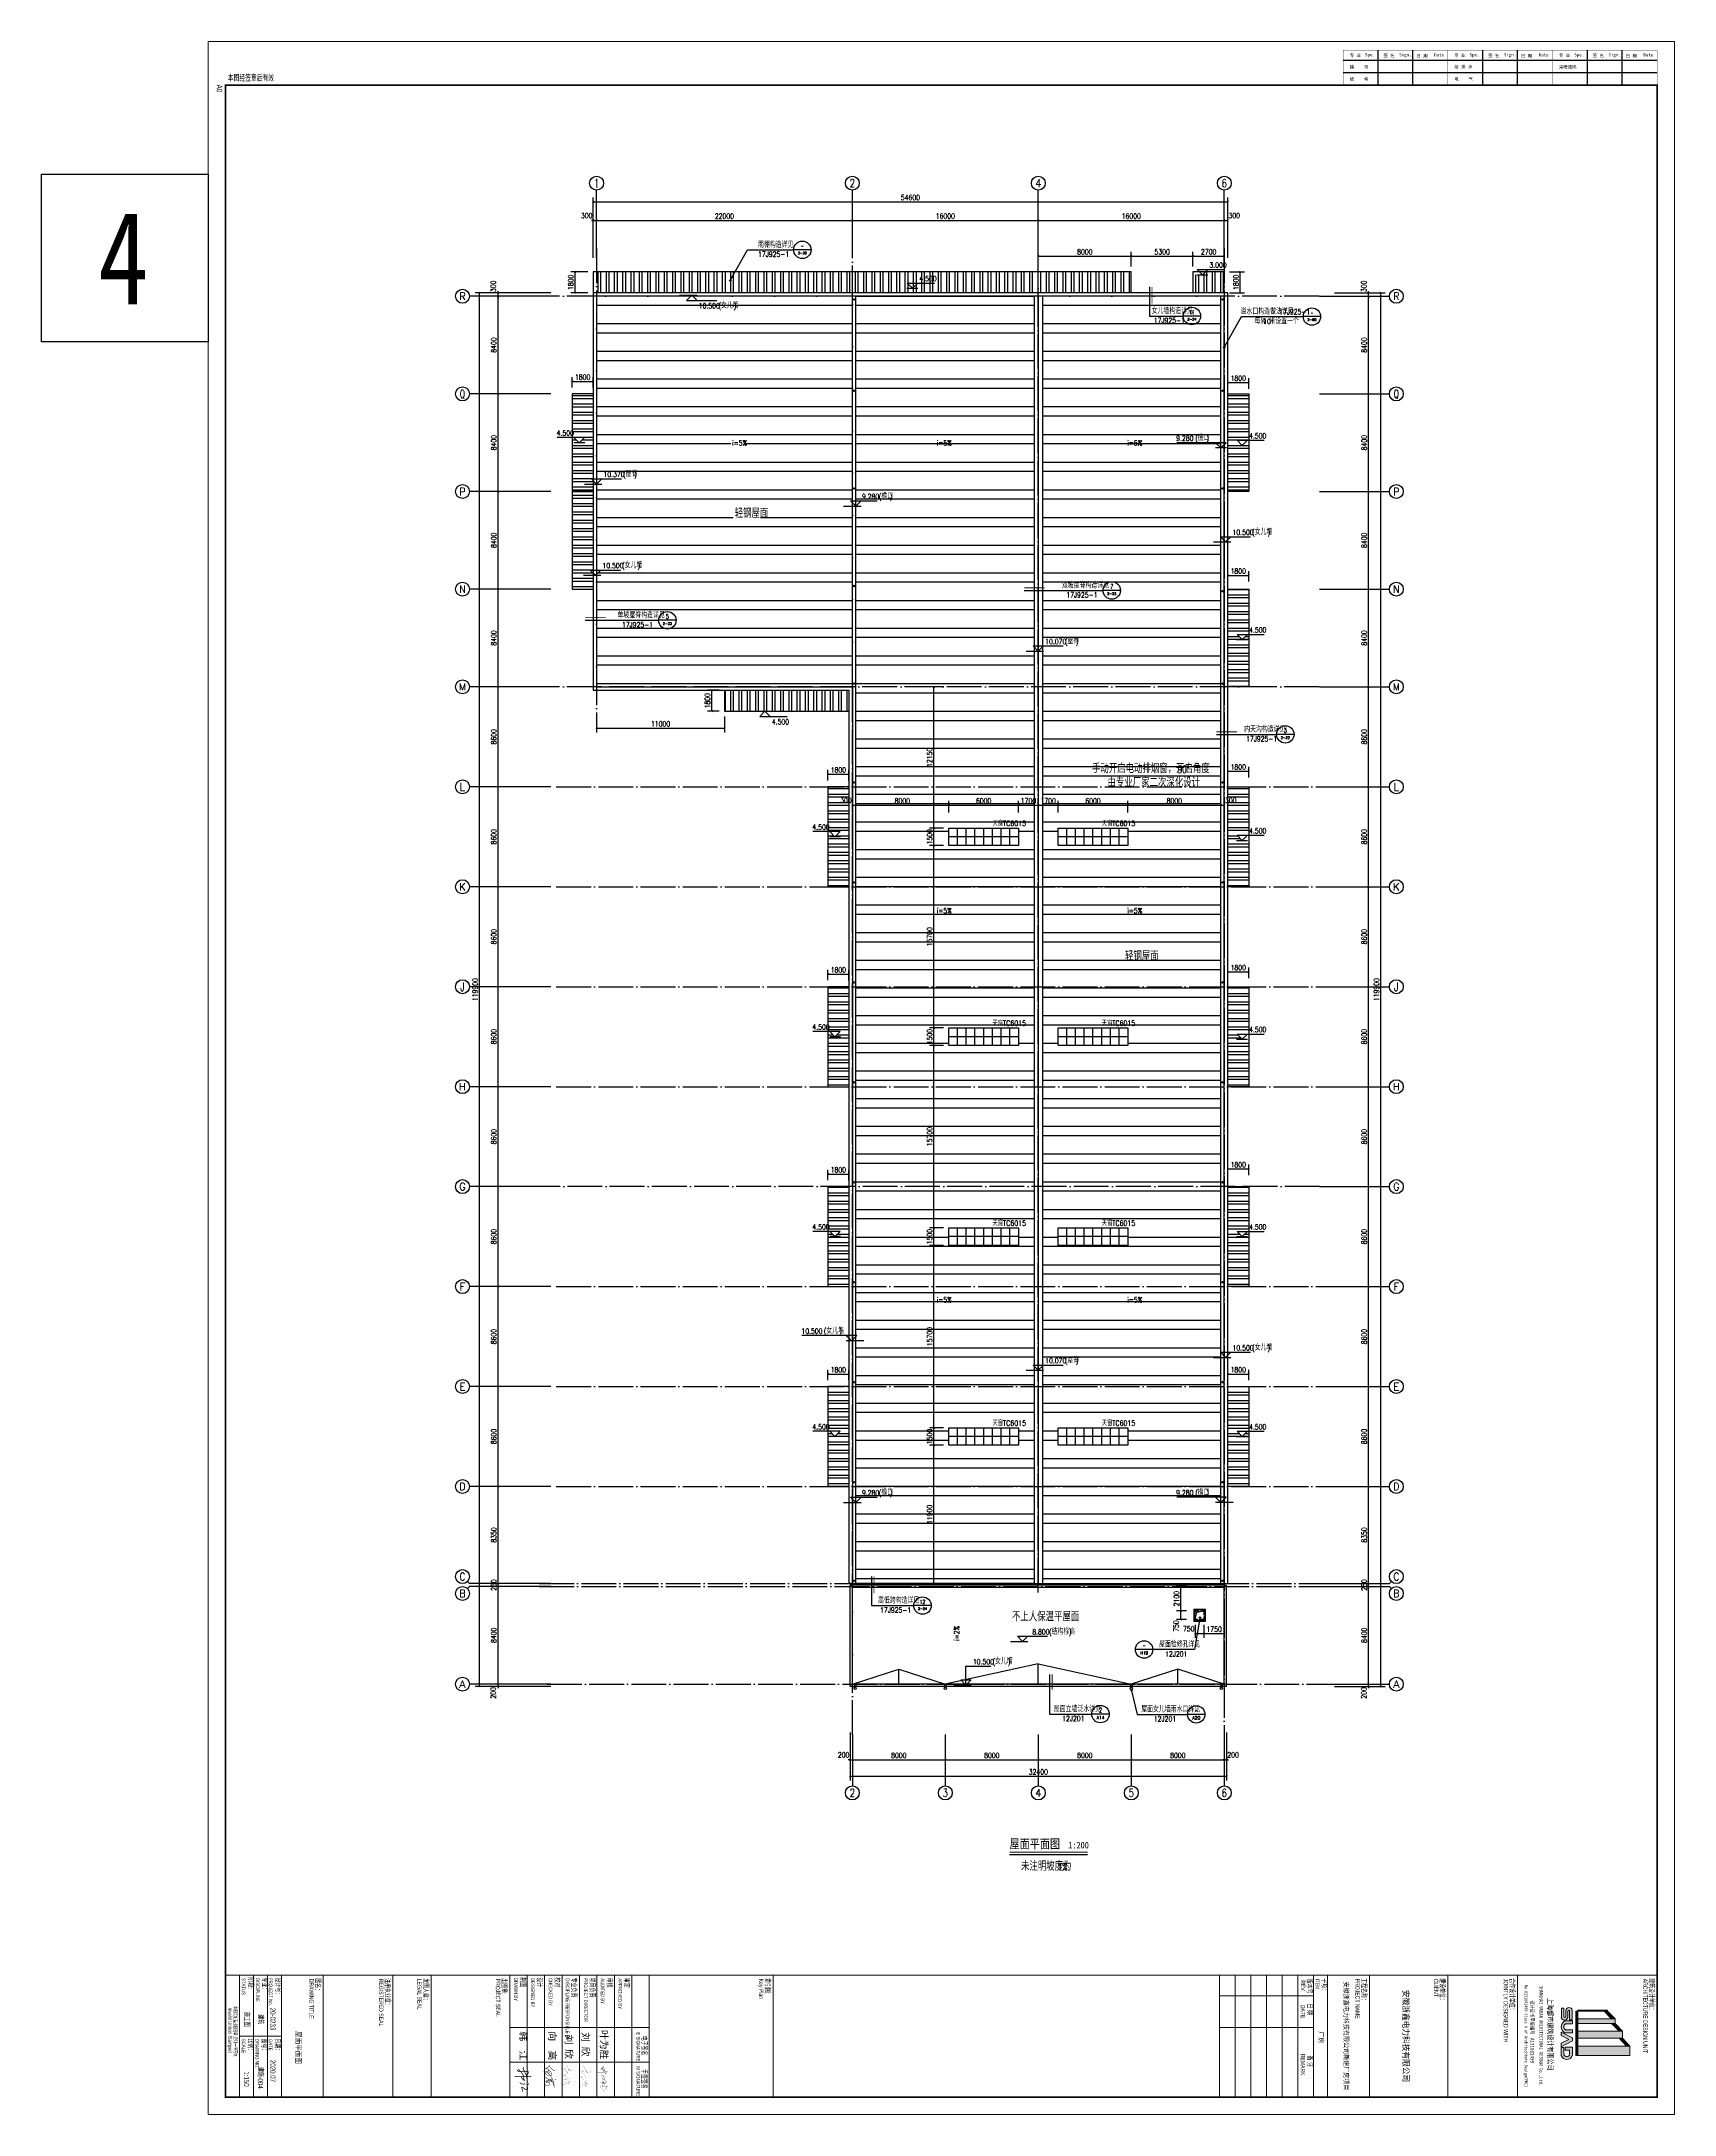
# Model space of a CAD drawing. Extents: x 409931 to 937299, y -508824 to 132289.
# Drawn here: x 423608 to 564097, y -382674 to -204324 of the extents above; entities that cross this region are included whole.
import ezdxf
from ezdxf.enums import TextEntityAlignment as Align

# ---------------------------------------------------------------- set-up
doc = ezdxf.new("R2010")
doc.units = 0
doc.header["$LTSCALE"] = 1500
doc.header["$MEASUREMENT"] = 0
doc.linetypes.add('DASH', pattern=[0.35, 0.25, -0.1])
doc.linetypes.add('DOTE', pattern=[2.42, 2, -0.2, 0.02, -0.2])
doc.layers.get('Defpoints').update_dxf_attribs({"color": 252})
for name, color, linetype in [('00-tk', 151, 'Continuous'), ('07m', 36, 'Continuous'), ('A-L-wall(建筑立面)', 2, 'Continuous'), ('A-Roof(建筑屋顶)', 122, 'Continuous'), ('AXIS', 3, 'Continuous'), ('AXIS_TEXT', 7, 'Continuous'), ('DIM_ELEV', 3, 'Continuous'), ('DIM_IDEN', 3, 'Continuous'), ('DIM_SYMB', 3, 'Continuous'), ('DOTE', 1, 'Continuous'), ('iicon', 7, 'Continuous'), ('PUB_DIM', 3, 'Continuous'), ('PUB_HATCH', 8, 'Continuous'), ('PUB_STRM', 4, 'Continuous'), ('PUB_TEXT', 7, 'Continuous'), ('WALL', 7, 'Continuous'), ('WINDOW', 4, 'Continuous'), ('签名', 1, 'Continuous')]:
    doc.layers.add(name, color=color, linetype=linetype)
doc.layers.add('TK', color=151, linetype='Continuous', lineweight=13)
doc.layers.add('功能名称', color=255, linetype='Continuous', lineweight=0)
doc.styles.add('_HZTXT', font='txt.shx', dxfattribs={"width": 0.75, "bigfont": 'HZTXT.shx'})
doc.styles.add('_TCH_AXIS', font='COMPLEX', dxfattribs={"bigfont": 'GBCBIG'})
doc.styles.add('_TCH_DIM', font='SIMPLEX', dxfattribs={"bigfont": 'GBCBIG'})
doc.styles.add('_TCH_DIM_T3', font='SIMPLEX', dxfattribs={"width": 0.705882, "bigfont": 'GBCBIG'})
doc.styles.add('_TCH_LABEL', font='COMPLEX', dxfattribs={"bigfont": 'GBCBIG'})
doc.styles.add('COMPLEX', font='COMPLEX')
doc.styles.add('DS6HT', font='simhei.ttf', dxfattribs={"width": 0.8})
doc.styles.add('T&D', font='haiwenrs.shx', dxfattribs={"width": 0.7, "bigfont": 'hztxt.shx'})
doc.styles.add('TITLE', font='simhei.ttf', dxfattribs={"width": 0.8})
doc.styles.add('仿宋体', font='', dxfattribs={"width": 0.8})
doc.styles.get('仿宋体').set_extended_font_data('SimSun')
doc.dimstyles.new('_TCH_ARCH&&150', dxfattribs={"dimtxt": 446.25, "dimasz": 150, "dimexe": 375, "dimexo": 450, "dimgap": 150, "dimtad": 1, "dimdec": 0, "dimzin": 0, "dimdsep": 46, "dimtxsty": '_TCH_DIM_T3', "dimblk": 'ARCHTICK', "dimcen": 0.09, "dimclrt": 7, "dimazin": 2, "dimtfac": 1, "dimtdec": 0, "dimtix": 1, "dimtmove": 2, "dimatfit": 3, "dimfxl": 0, "dimtolj": 1, "dimtzin": 0, "dimarcsym": 0})
pattern_1 = [(0, (0, 0), (7e-13, 2381.25), []), (0, (793.8, -793.8), (7e-13, 2381.25), [])]
pattern_2 = [(90, (0, 0), (-714.375, 1e-13), []), (90, (238.1, 238.1), (-714.375, 1e-13), [])]
pattern_3 = [(180, (0, 0), (-1e-13, -714.375), []), (180, (-238.1, 238.1), (-1e-13, -714.375), [])]

# ---------------------------------------------------------------- blocks, each defined once
blk = doc.blocks.new('会签')
at = {"layer": '00-tk'}
for p, q in [((-1400, 24000), (-1400, 6000)), ((-700, 24000), (-700, 6000)), ((0, 22000), (-2000, 22000)), ((0, 20000), (-2000, 20000)), ((0, 16000), (-2000, 16000)), ((0, 14000), (-2000, 14000)), ((0, 10000), (-2000, 10000)), ((0, 8000), (-2000, 8000))]:
    blk.add_line(p, q, dxfattribs=at)
at = {"layer": '00-tk', "const_width": 24.7}
for points in [[(0, 6000), (-2000, 6000), (-2000, 24000)], [(0, 24000), (-2000, 24000)], [(0, 18000), (-2000, 18000)], [(0, 12000), (-2000, 12000)]]:
    blk.add_lwpolyline(points, dxfattribs=at)
at = {"layer": '00-tk', "style": 'DS6HT'}
for s, p in [('Date', (-1642, 23216)), ('日 期', (-1589, 22196)), ('Sign.', (-1651, 21215)), ('签 名', (-1603, 20306)), ('Spe.', (-1648, 19251)), ('采暖通风', (-948, 18370)), ('专 业', (-1608, 18369)), ('Date', (-1642, 17216)), ('日 期', (-1589, 16196)), ('Sign.', (-1651, 15215)), ('签 名', (-1603, 14306)), ('Spe.', (-1648, 13251)), ('给 排 水', (-956, 12372)), ('电    气', (-251, 12372)), ('专 业', (-1608, 12369)), ('Date', (-1642, 11216)), ('日 期', (-1589, 10196)), ('Sign.', (-1651, 9215)), ('签 名', (-1603, 8306)), ('Spe.', (-1648, 7251)), ('建    筑', (-948, 6372)), ('结    构', (-248, 6374)), ('专 业', (-1608, 6369))]:
    blk.add_text(s, height=180, rotation=90, dxfattribs=at).set_placement(p)
blk = doc.blocks.new('TK-A0')
at = {"layer": 'TK'}
h = blk.add_hatch(color=256, dxfattribs=at)
edge = h.paths.add_edge_path()
edge.add_arc((1154.1, 779.2), 3.32, 288.7014, 432.3607)
edge.add_line((1155.2, 782.4), (1150.4, 782.4))
edge.add_line((1150.4, 782.4), (1150.4, 778.2))
edge.add_line((1150.4, 778.2), (1152.1, 778.2))
edge.add_line((1152.1, 778.2), (1152.1, 780.8))
edge.add_line((1152.1, 780.8), (1154.7, 780.8))
edge.add_arc((1154.1, 779.2), 1.7, -72.1672, 69.3878, ccw=False)
edge.add_line((1154.7, 777.6), (1150.5, 777.6))
edge.add_line((1150.5, 777.6), (1150.5, 776))
edge.add_line((1150.5, 776), (1155.2, 776))
edge = h.paths.add_edge_path()
edge.add_arc((1138.7, 779.9), 3.92, 210.1328, 329.8672)
edge.add_line((1142.1, 777.9), (1142.1, 782.4))
edge.add_line((1142.1, 782.4), (1140.4, 782.4))
edge.add_line((1140.4, 782.4), (1140.4, 778.4))
edge.add_arc((1138.7, 779.6), 2.11, 215.5497, 324.4503, ccw=False)
edge.add_line((1137, 778.4), (1137, 782.4))
edge.add_line((1137, 782.4), (1135.3, 782.4))
edge.add_line((1135.3, 782.4), (1135.3, 777.9))
edge = h.paths.add_edge_path()
edge.add_arc((1129.5, 780.5), 1.86, 99.4771, 264.9306)
edge.add_line((1129.4, 778.6), (1132.7, 778.6))
edge.add_arc((1132.7, 778.1), 0.54, -89.9898, 89.9898, ccw=False)
edge.add_line((1132.7, 777.5), (1128, 777.5))
edge.add_line((1128, 777.5), (1128, 776.1))
edge.add_line((1128, 776.1), (1133.1, 776.1))
edge.add_arc((1133, 777.9), 1.86, 275.0694, 440.5229)
edge.add_line((1133.3, 779.8), (1129.8, 779.8))
edge.add_arc((1129.8, 780.3), 0.54, 90.0102, 269.9898, ccw=False)
edge.add_line((1129.8, 780.8), (1134.6, 780.8))
edge.add_line((1134.6, 780.8), (1134.6, 782.3))
edge.add_line((1134.6, 782.3), (1129.2, 782.3))
h.paths.add_polyline_path([(1145, 782.4), (1146.7, 782.4), (1150.1, 776), (1148.1, 776), (1145.9, 780.4), (1143.6, 776), (1141.7, 776)])
for p, q in [((1189, 841), (0, 841)), ((0, 841), (0, 0)), ((1189, 0), (1189, 841)), ((1179, 831), (25, 831)), ((25, 831), (25, 10)), ((1109, 831), (1109, 10)), ((1179, 10), (1179, 831)), ((1109, 751), (1179, 751)), ((1109, 711), (1179, 711)), ((1109, 666), (1179, 666)), ((1109, 642), (1179, 642)), ((1109, 634), (1179, 634)), ((1109, 634), (1179, 634)), ((1109, 634), (1179, 634)), ((1109, 634), (1179, 634)), ((1109, 634), (1179, 634)), ((1121, 634), (1121, 580)), ((1139, 634), (1139, 580)), ((1109, 625), (1179, 625)), ((1109, 616), (1179, 616)), ((1109, 607), (1179, 607)), ((1109, 598), (1179, 598)), ((1109, 589), (1179, 589)), ((1109, 580), (1179, 580)), ((1109, 324), (1179, 324)), ((1109, 253), (1179, 253)), ((1109, 253), (1179, 253)), ((1109, 253), (1179, 253)), ((1109, 253), (1179, 253)), ((1109, 253), (1179, 253)), ((1179, 253), (1109, 253)), ((1179, 253), (1109, 253)), ((1179, 253), (1109, 253)), ((1109, 253), (1179, 253)), ((1139, 173), (1139, 253)), ((1139, 253), (1139, 189)), ((1159, 173), (1159, 253)), ((1159, 189), (1159, 253)), ((1179, 243), (1109, 243)), ((1179, 233), (1109, 233)), ((1179, 233), (1109, 233)), ((1179, 223), (1109, 223)), ((1179, 223), (1109, 223)), ((1179, 213), (1109, 213)), ((1179, 213), (1109, 213)), ((1179, 203), (1109, 203)), ((1179, 203), (1109, 203)), ((1179, 193), (1109, 193)), ((1179, 193), (1109, 193)), ((1179, 183), (1109, 183)), ((1179, 183), (1109, 183)), ((1109, 173), (1179, 173)), ((1109, 173), (1179, 173)), ((1179, 173), (1109, 173)), ((1179, 173), (1109, 173)), ((1109, 128), (1179, 128)), ((1179, 106), (1109, 106)), ((1179, 42), (1109, 42)), ((1144, 42), (1144, 18)), ((1179, 34), (1109, 34)), ((1179, 26), (1109, 26)), ((1179, 18), (1109, 18)), ((0, 0), (1189, 0)), ((25, 10), (1179, 10)), ((1179, 10), (1109, 10))]:
    blk.add_line(p, q, dxfattribs=at)
at = {"layer": 'TK', "color": 7}
for p, q in [((1136.7, 806.9), (1141.2, 811.2)), ((1136.7, 806.6), (1141.2, 810.9)), ((1136.7, 806.3), (1141.2, 810.6)), ((1136.7, 806), (1141.2, 810.3)), ((1136.7, 805.8), (1141.2, 810)), ((1136.7, 805.5), (1141.2, 809.8)), ((1136.7, 805.2), (1141.2, 809.5)), ((1136.7, 804.9), (1141.2, 809.2)), ((1141.2, 811.2), (1141.2, 785.6)), ((1141.2, 811.2), (1145.2, 811.2)), ((1145.2, 811.2), (1149.7, 815.4)), ((1145.2, 810.9), (1149.7, 815.2)), ((1145.2, 810.6), (1149.7, 814.9)), ((1145.2, 810.3), (1149.7, 814.6)), ((1145.2, 810), (1149.7, 814.3)), ((1145.2, 809.8), (1149.7, 814.1)), ((1145.2, 809.5), (1149.7, 813.8)), ((1145.2, 809.2), (1149.7, 813.5)), ((1145.2, 785.5), (1145.2, 811.2)), ((1155.2, 815.4), (1149.7, 815.4)), ((1149.7, 815.4), (1149.7, 785.6)), ((1155.2, 785.5), (1155.2, 815.4)), ((1129.7, 802.6), (1129.2, 802.6)), ((1129.2, 802.6), (1129.2, 785.6)), ((1129.7, 802.6), (1134.2, 806.9)), ((1129.7, 802.3), (1134.2, 806.6)), ((1129.7, 802), (1134.2, 806.3)), ((1129.7, 801.7), (1134.2, 806)), ((1129.7, 801.5), (1134.2, 805.8)), ((1129.7, 801.2), (1134.2, 805.5)), ((1129.7, 800.9), (1134.2, 805.2)), ((1129.7, 800.6), (1134.2, 804.9)), ((1129.7, 802.6), (1129.7, 785.6)), ((1136.7, 806.9), (1134.2, 806.9)), ((1134.2, 806.9), (1134.2, 785.6)), ((1136.7, 785.6), (1136.7, 806.9)), ((1129.2, 785.6), (1129.8, 785.6)), ((1129.7, 785.6), (1129.7, 784.4)), ((1129.7, 785.4), (1155.2, 785.4)), ((1129.7, 785.4), (1155.2, 785.4)), ((1129.7, 785.2), (1155.2, 785.2)), ((1129.7, 785), (1155.2, 785)), ((1129.7, 784.8), (1155.2, 784.8)), ((1129.8, 785.6), (1155.2, 785.6)), ((1134.1, 785.6), (1136.7, 785.6)), ((1141.2, 785.6), (1145.2, 785.6)), ((1149.6, 785.6), (1155.2, 785.6)), ((1155.2, 784.2), (1155.2, 785.5)), ((1129.7, 784.4), (1155.2, 784.4))]:
    blk.add_line(p, q, dxfattribs=at)
at = {"layer": 'TK', "const_width": 1}
blk.add_lwpolyline([(25, 831), (1179, 831), (1179, 10), (25, 10)], close=True, dxfattribs=at)
at = {"layer": 'TK', "const_width": 0.5}
for points in [[(1109, 10), (1109, 831)], [(1109, 751), (1179, 751)]]:
    blk.add_lwpolyline(points, dxfattribs=at)
at = {"layer": 'TK', "color": 7}
for points in [[(1132.7, 777.5), (1128, 777.5), (1128, 776.1), (1133.1, 776.1)], [(1129.2, 782.3), (1134.6, 782.3), (1134.6, 780.8), (1129.8, 780.8)], [(1132.7, 778.6), (1129.4, 778.6)], [(1129.8, 779.8), (1133.3, 779.8)], [(1135.3, 782.4), (1137, 782.4), (1137, 778.4)], [(1135.3, 782.4), (1135.3, 777.9)], [(1142.1, 782.4), (1140.4, 782.4), (1140.4, 778.4)], [(1145, 782.4), (1141.7, 776), (1143.6, 776), (1145.9, 780.4)], [(1142.1, 782.4), (1142.1, 777.9)], [(1145, 782.4), (1146.7, 782.4), (1150.1, 776), (1148.1, 776), (1145.9, 780.4)], [(1150.4, 778.2), (1150.4, 782.4), (1155.2, 782.4)], [(1150.4, 778.2), (1152.1, 778.2), (1152.1, 780.8), (1154.7, 780.8)], [(1150.5, 777.6), (1154.7, 777.6)], [(1150.5, 777.6), (1150.5, 776), (1155.2, 776)]]:
    blk.add_lwpolyline(points, dxfattribs=at)
at = {"layer": 'TK'}
blk.add_lwpolyline([(1109, 66), (1179, 66), (1179, 42), (1109, 42)], close=True, dxfattribs=at)
at = {"layer": 'TK', "color": 7}
for centre, radius, start, end in [((1129.5, 780.5), 1.86, 99.4771, 264.9306), ((1129.8, 780.3), 0.54, 90.0102, 269.9898), ((1132.7, 778.1), 0.54, 270.0102, 89.9898), ((1133, 777.9), 1.86, 275.0694, 80.5229), ((1138.7, 779.9), 3.92, 210.1328, 329.8672), ((1138.7, 779.6), 2.11, 215.5497, 324.4503), ((1154.1, 779.2), 1.7, 287.8328, 69.3878), ((1154.1, 779.2), 3.32, 288.7014, 72.3607)]:
    blk.add_arc(centre, radius, start, end, dxfattribs=at)
for points in [[(1136.7, 806.9), (1136.7, 806.6), (1141.2, 811.2), (1141.2, 810.9)], [(1136.7, 806.3), (1136.7, 806), (1141.2, 810.6), (1141.2, 810.3)], [(1136.7, 805.8), (1136.7, 805.5), (1141.2, 810.1), (1141.2, 809.8)], [(1136.7, 805.2), (1136.7, 804.9), (1141.2, 809.5), (1141.2, 809.2)], [(1141.2, 785.6), (1145.2, 785.6), (1141.2, 811.2), (1145.2, 811.2)], [(1145.2, 811.2), (1145.2, 810.9), (1149.7, 815.4), (1149.7, 815.2)], [(1145.2, 810.6), (1145.2, 810.3), (1149.7, 814.9), (1149.7, 814.6)], [(1145.2, 810), (1145.2, 809.8), (1149.7, 814.3), (1149.7, 814.1)], [(1145.2, 809.5), (1145.2, 809.2), (1149.7, 813.8), (1149.7, 813.5)], [(1149.7, 785.6), (1155.2, 785.6), (1149.7, 815.4), (1155.2, 815.4)], [(1129.2, 785.6), (1129.8, 785.6), (1129.2, 802.6), (1129.7, 802.6)], [(1129.7, 802.6), (1129.7, 802.3), (1134.2, 806.9), (1134.2, 806.6)], [(1129.7, 802), (1129.7, 801.7), (1134.2, 806.3), (1134.2, 806)], [(1129.7, 801.5), (1129.7, 801.2), (1134.2, 805.8), (1134.2, 805.5)], [(1129.7, 800.9), (1129.7, 800.7), (1134.2, 805.2), (1134.2, 804.9)], [(1134.2, 785.6), (1136.7, 785.6), (1134.2, 806.9), (1136.7, 806.9)], [(1129.7, 785.4), (1129.7, 785.6), (1155.2, 785.4), (1155.2, 785.6)], [(1129.7, 785), (1129.7, 785.2), (1155.2, 785), (1155.2, 785.2)], [(1129.7, 784.6), (1129.7, 784.8), (1155.2, 784.6), (1155.2, 784.8)], [(1129.7, 784.2), (1129.7, 784.4), (1155.2, 784.2), (1155.2, 784.4)]]:
    blk.add_solid(points, dxfattribs=at)
at = {"layer": 'TK', "xscale": 0.01, "yscale": 0.01, "zscale": 0.01}
blk.add_blockref('会签', (25, 591), dxfattribs=at)
at = {"layer": 'TK', "style": 'T&D', "width": 0.7}
for s, height, p in [('建筑设计单位：', 3, (1110.8, 826.2)), ('ARCHITECTURE DESIGN UNIT', 2.5, (1111.1, 823)), ('合作设计单位：', 3, (1110.8, 746.2)), ('JOINTLY DESIGNED WITH', 2.5, (1111.1, 743)), ('建设单位：', 3, (1110.8, 706.2)), ('CLIENT', 2.5, (1111.1, 703)), ('工程名称：', 3, (1110.8, 661.2)), ('PROJECT NAME', 2.5, (1111.1, 658)), ('子项：', 3, (1110.9, 638.4)), ('版本号', 3, (1111.1, 630)), ('ITEM', 2.1, (1111.1, 635.2)), ('日 期', 3, (1125.3, 630.2)), ('备 注', 3, (1155.1, 630.3)), ('REV.', 2.5, (1112, 626.7)), ('DATE', 2.5, (1126.1, 626.6)), ('REMARK', 2.5, (1154.1, 626.6)), ('索引图:', 3, (1110.8, 319.2)), ('Key Plan', 2.5, (1111.1, 316)), ('电子签名', 3, (1143.8, 248.5)), ('手签签名', 3, (1162.9, 248.4)), ('审定', 3, (1110.6, 238.4)), ('E SIGNATURE', 2.1, (1141.9, 245.6)), ('M SIGNATURE', 2.1, (1161.4, 245.6)), ('审核', 3, (1110.5, 228.5)), ('APPROVED BY', 2.1, (1110.9, 235.2)), ('AUDITED BY', 2.1, (1110.9, 225.2)), ('项目负责', 3, (1110.5, 218.7)), ('PROJECT DIRECTOR', 2.1, (1110.9, 215.6)), ('专业负责', 3, (1110.5, 208.2)), ('DISCIPLINE RESPONSIBLE BY', 2.1, (1110.9, 205.1)), ('设计', 3, (1110.3, 188.4)), ('校对', 3, (1110.3, 198.6)), ('CHECKED BY', 2.1, (1110.7, 195.3)), ('制图', 3, (1110.3, 178.8)), ('DESIGNED BY', 2.1, (1110.7, 185.2)), ('DRAWN BY', 2.1, (1110.7, 175.5)), ('出图章:', 3, (1110.8, 168.2)), ('PROJECT SEAL', 2.5, (1111.1, 165)), ('发图人章：', 3, (1110.8, 123.2)), ('LEGAL SEAL', 2.5, (1111.1, 120)), ('注册执业章：', 3, (1110.8, 101.2)), ('REGISTERED SEAL', 2.5, (1111.1, 98)), ('图名：', 3, (1110.8, 61.2)), ('DRAWING TITLE', 2.5, (1111.1, 58)), ('设计号：', 3, (1110.4, 38.4)), ('PROJECT No.', 2.1, (1110.6, 34.8)), ('日期：', 3, (1145.3, 38.2)), ('DATE', 2.1, (1145.8, 34.8)), ('专业：', 3, (1110.3, 30.8)), ('阶段:', 3, (1110.3, 22.8)), ('DISCIPLINE', 2.1, (1110.7, 27.4)), ('比例：', 3, (1145.3, 22.7)), ('图号：', 3, (1145.4, 30.6)), ('DRAWING NO.', 2.1, (1145.6, 27.1)), ('STATUS', 2.1, (1110.7, 19.3)), ('SCALE', 2.1, (1145.6, 19.3)), ('A0', 3.15, (24.7, 4.9))]:
    blk.add_text(s, height=height, dxfattribs=at).set_placement(p)
at = {"layer": 'TK', "color": 7, "style": 'TITLE', "width": 0.8}
for s, height, p in [('SHANGHAI URBAN ARCHITECTURAL DESIGN Co.,Ltd.', 2, (1144, 763.5)), ('上海都市建筑设计有限公司 ', 3.1, (1144, 768.2)), ('No.A131002499 Class A of Architechture Design(PRC)', 1.8, (1144, 755))]:
    blk.add_text(s, height=height, dxfattribs=at).set_placement(p, align=Align.CENTER)
for s, p in [('设计证书甲级编号', (1123.4, 758.3)), ('A131002499', (1145.1, 758.3))]:
    blk.add_text(s, height=2.2, dxfattribs=at).set_placement(p)
at = {"layer": 'TK', "style": 'T&D', "width": 0.7}
blk.add_text('本图经签章后有效', height=3.5, rotation=90, dxfattribs=at).set_placement((22.9, 11.3))
for s, height, p in [('Invalid Unless Stamped', 2.1, (1140.6, 12.4)), ('本图须加盖出图签章,否则一律无效', 2, (1141.2, 15.6))]:
    blk.add_text(s, height=height, dxfattribs=at).set_placement(p, align=Align.MIDDLE)
blk = doc.blocks.new('雨水管')
at = {"layer": 'PUB_STRM'}
for centre, radius in [((-32054, 119327), 60), ((-346, 119327), 60), ((-32054, 111473), 60), ((-346, 111473), 60), ((-32054, 103073), 60), ((-346, 103073), 60), ((-32054, 94673), 60), ((-346, 94223), 60), ((-32054, 86273), 60), ((-346, 86273), 60), ((-32054, 77773), 60), ((-346, 77773), 60), ((-32054, 69173), 60), ((-346, 69173), 60), ((-32054, 60573), 60), ((-346, 60573), 60), ((-32054, 51973), 60), ((-346, 51973), 60), ((-32054, 43373), 60), ((-346, 43373), 60), ((-32054, 34773), 60), ((-346, 34773), 60), ((-32054, 26173), 60), ((-346, 26173), 60), ((-32054, 17573), 60), ((-346, 17573), 60), ((-32054, 9098), 60), ((-346, 9098), 60), ((-31957, -170), 100), ((-24193, -170), 100), ((-8207, -170), 100), ((-443, -170), 100)]:
    blk.add_circle(centre, radius, dxfattribs=at)
blk = doc.blocks.new('tc')
at = {"layer": 'WINDOW', "color": 147}
for p, q in [((0, 750), (-6000, 750)), ((-5250, 0), (-5250, 1500)), ((-4500, 0), (-4500, 1500)), ((-3750, 0), (-3750, 1500)), ((-3000, 0), (-3000, 1500)), ((-2250, 0), (-2250, 1500)), ((-1500, 0), (-1500, 1500)), ((-750, 0), (-750, 1500))]:
    blk.add_line(p, q, dxfattribs=at)
at = {"layer": 'WINDOW'}
blk.add_lwpolyline([(-6000, 0), (-6000, 1500), (0, 1500), (0, 0)], close=True, dxfattribs=at)
at = {"layer": '07m', "color": 2, "style": '_HZTXT', "width": 0.75}
blk.add_text('天窗TC6015', height=450, dxfattribs=at).set_placement((-2245, 1680))
blk = doc.blocks.new('A$C7C122B11')
at = {"layer": 'iicon', "color": 13, "const_width": 7.58}
for points in [[(0, 251), (101, 316)], [(101, 316), (199, 383)], [(180, 234), (214, 214)], [(220, 61), (189, 0)], [(199, 383), (301, 455)], [(214, 214), (249, 201)], [(254, 164), (220, 61)], [(244, 611), (279, 605)], [(249, 201), (284, 195)], [(270, 260), (254, 164)], [(322, 465), (255, 393)], [(255, 393), (267, 338)], [(267, 338), (270, 260)], [(279, 605), (315, 591)], [(284, 195), (312, 200)], [(321, 572), (298, 526)], [(301, 455), (344, 476)], [(312, 200), (331, 220)], [(315, 591), (321, 572)], [(331, 220), (382, 295)], [(382, 295), (411, 328)], [(411, 328), (434, 349)], [(434, 349), (448, 349)], [(448, 349), (455, 315)], [(455, 315), (462, 292)], [(462, 292), (485, 335)], [(535, 158), (509, 209)], [(575, 108), (535, 158)], [(554, 440), (553, 381)], [(553, 381), (555, 298)], [(555, 298), (561, 212)], [(561, 212), (572, 134)], [(572, 134), (575, 108)], [(674, 309), (686, 266)], [(686, 266), (692, 224)], [(692, 224), (692, 211)], [(718, 416), (741, 413)], [(745, 400), (719, 368)], [(726, 309), (755, 327)], [(741, 413), (745, 400)], [(755, 327), (790, 346)], [(756, 296), (765, 257)], [(762, 218), (762, 180)], [(762, 180), (763, 160)], [(765, 257), (762, 218)], [(790, 346), (817, 357)], [(826, 342), (799, 315)], [(817, 357), (835, 356)], [(835, 356), (826, 342)], [(858, 469), (850, 439)], [(850, 439), (850, 403)], [(850, 403), (863, 373)], [(872, 485), (858, 469)], [(863, 373), (876, 363)], [(876, 363), (897, 363)], [(892, 201), (876, 164)], [(909, 233), (892, 201)], [(897, 363), (924, 382)], [(921, 283), (909, 233)], [(923, 311), (921, 283)], [(924, 382), (974, 414)], [(951, 294), (937, 279)], [(971, 334), (951, 294)], [(991, 378), (971, 334)], [(974, 414), (997, 421)], [(980, 231), (1007, 207)], [(1010, 411), (991, 378)], [(997, 421), (1010, 411)], [(1033, 121), (1002, 119)], [(1007, 207), (1028, 171)], [(1028, 171), (1033, 146)], [(1033, 146), (1033, 121)]]:
    blk.add_lwpolyline(points, dxfattribs=at)
blk = doc.blocks.new('A$C2CD672AE')
at = {"layer": '签名', "const_width": 40}
for points in [[(10, 523), (86, 480), (394, 629), (590, 723), (643, 672)], [(462, 656), (414, 738), (355, 782), (274, 780), (253, 600), (239, 476), (251, 353), (262, 228), (197, 148), (148, 248), (316, 383), (446, 488), (600, 502), (775, 564), (727, 488), (613, 394), (559, 372)], [(540, 958), (551, 861), (567, 712), (523, 495), (559, 372), (543, 1)], [(945, 587), (994, 537), (977, 455), (975, 388), (887, 289)], [(935, 820), (1023, 749)], [(1126, 719), (1223, 757), (1271, 749), (1305, 711), (1309, 646), (1217, 526), (1158, 404), (1244, 429), (1358, 448), (1418, 455)]]:
    blk.add_lwpolyline(points, dxfattribs=at)
blk = doc.blocks.new('A$C3CB17D36')
at = {"const_width": 19.8}
for points in [[(80, 483), (82, 436), (-4, 331), (-78, 262), (-162, 214), (-96, 172), (-54, 122), (-14, 43), (0, 0)], [(-29, 73), (10, 153), (71, 228), (167, 307), (248, 338), (278, 337), (299, 321), (315, 280), (314, 213), (304, 143), (282, 94), (256, 43), (211, 30), (146, 45)], [(65, 180), (93, 156), (111, 112), (117, 72), (102, 134), (135, 190), (181, 222), (201, 209), (198, 167), (178, 105), (157, 102), (195, 158), (241, 200), (315, 257), (385, 312), (440, 349), (503, 383), (609, 420), (706, 439), (791, 454), (852, 454), (716, 416), (599, 368), (536, 337), (477, 307), (499, 274), (517, 240), (510, 196), (467, 131), (427, 62), (399, 43), (467, 131), (526, 187), (613, 233), (672, 242), (729, 240), (769, 207), (791, 169), (791, 122), (782, 49), (744, 16), (692, -10), (629, 1), (595, 23), (580, 54), (573, 98), (582, 119), (601, 157), (635, 177), (651, 159), (649, 129), (648, 81), (582, 119)], [(484, 543), (520, 516), (530, 479)], [(511, 204), (545, 247), (597, 293), (620, 321), (595, 337), (562, 312), (534, 290), (503, 269)], [(573, 98), (558, 138), (557, 178), (546, 198)]]:
    blk.add_lwpolyline(points, dxfattribs=at)
blk = doc.blocks.new('5635634563456')
at = {"layer": 'AXIS', "color": 1, "ltscale": 1000}
for points, const_width in [([(455638, 226631), (456046, 226314), (455898, 226528)], 35), ([(455726, 226495), (455793, 226559), (455885, 226610), (455980, 226658), (456074, 226692), (456140, 226711), (456191, 226721), (456171, 226679), (456122, 226626), (456066, 226550), (456000, 226461), (455930, 226407)], 35), ([(456000, 226461), (456120, 226541), (456209, 226584), (456284, 226619), (456362, 226642), (456383, 226667), (456372, 226711), (456436, 226771), (456484, 226814), (456541, 226856), (456584, 226882)], 35), ([(456321, 227084), (456323, 227003), (456340, 226889), (456350, 226736), (456364, 226551), (456389, 226377), (456412, 226211), (456434, 226115), (456454, 225981), (456460, 225938)], 35), ([(456541, 226856), (456497, 226883), (456453, 226906), (456404, 226930), (456347, 226954), (456330, 226974)], 35), ([(456474, 226132), (456468, 226098), (456460, 225938)], 10), ([(456511, 226356), (456598, 226399), (456645, 226426), (456716, 226466), (456769, 226502), (456843, 226554), (456901, 226589), (456972, 226633), (457083, 226688), (457147, 226724), (457210, 226744), (457243, 226739), (457255, 226715), (457256, 226661), (457241, 226611), (457206, 226554), (457187, 226524), (457156, 226496), (457121, 226466), (457079, 226440), (457051, 226436), (457075, 226474), (457120, 226543), (457168, 226614), (457233, 226692), (457285, 226754), (457338, 226800), (457415, 226883), (457487, 226940), (457542, 226981), (457583, 227002), (457585, 226954), (457566, 226823), (457537, 226676), (457515, 226502), (457509, 226326), (457520, 226216)], 20), ([(456723, 226780), (456707, 226722), (456709, 226662), (456720, 226612), (456740, 226593), (456760, 226586), (456774, 226591)], 20)]:
    blk.add_lwpolyline(points, dxfattribs=dict(at, const_width=const_width))
for points in [[(457041, 226828, 20, 20, 0), (456957, 226700, 20, 20, 0), (456928, 226631, 20, 20, 0), (456875, 226503, 20, 20, 0), (456834, 226423, 20, 20, 0), (456812, 226396, 20, 20, 0), (456724, 226364, 20, 0, 0)], [(457512, 226414, 20, 20, 0), (457568, 226678, 20, 20, 0), (457591, 226783, 20, 20, 0), (457627, 226841, 20, 20, 0), (457636, 226855, 20, 20, 0), (457670, 226830, 20, 20, 0), (457684, 226788, 20, 20, 0), (457721, 226669, 20, 20, 0), (457721, 226593, 20, 20, 0), (457722, 226502, 20, 20, 0), (457712, 226436, 20, 20, 0), (457675, 226435, 20, 20, 0), (457629, 226445, 20, 20, 0), (457579, 226451, 20, 20, 0), (457468, 226480, 20, 20, 0), (457412, 226504, 20, 20, 0), (457345, 226518, 20, 20, 0), (457423, 226562, 20, 20, 0), (457642, 226660, 20, 20, 0), (457903, 226748, 20, 20, 0), (458182, 226843, 20, 20, 0), (458298, 226875, 20, 20, 0), (458384, 226894, 20, 20, 0), (458349, 226902, 20, 20, 0), (458320, 226902, 20, 20, 0), (458244, 226891, 20, 20, 0), (458219, 226887, 20, 20, 0), (458166, 226893, 20, 20, 0), (458108, 226921, 20, 20, 0), (458072, 226957, 20, 20, 0), (458038, 226986, 20, 20, 0), (458000, 227029, 20, 20, 0), (457974, 227049, 20, 20, 0), (457985, 226931, 20, 20, 0), (458001, 226820, 20, 20, 0), (458013, 226590, 20, 20, 0), (458016, 226523, 20, 20, 0), (457984, 226423, 20, 20, 0), (457948, 226430, 20, 20, 0), (457915, 226448, 20, 20, 0), (457886, 226495, 20, 20, 0), (457875, 226514, 20, 20, 0), (457865, 226548, 20, 20, 0), (457913, 226535, 20, 20, 0), (457962, 226508, 20, 20, 0), (457985, 226486, 20, 20, 0), (458023, 226448, 20, 20, 0), (458044, 226386, 20, 20, 0), (458039, 226328, 20, 20, 0), (458028, 226266, 20, 20, 0), (458031, 226227, 20, 20, 0), (458032, 226211, 20, 20, 0), (458087, 226240, 20, 20, 0), (458166, 226298, 20, 20, 0), (458306, 226445, 20, 20, 0), (458437, 226588, 20, 20, 0), (458487, 226643, 20, 0, 0), (458657, 226831, 0, 0, 0)]]:
    blk.add_lwpolyline(points, format="xyseb", dxfattribs=at)
blk = doc.blocks.new('签名')
at = {"xscale": 1.132661029987503, "yscale": 1.132661029972951, "zscale": 1.132661029967055}
for p in [(-1750, 4064), (-1860, 3062)]:
    blk.add_blockref('A$C7C122B11', p, dxfattribs=at)
at = {"layer": '00-tk', "xscale": 1.200000000011642, "yscale": 1.19999999999709, "zscale": 1.2}
blk.add_blockref('A$C3CB17D36', (-1599, 2124), dxfattribs=at)
at = {"layer": 'AXIS', "xscale": 0.5, "yscale": 0.5, "zscale": 0.5}
blk.add_blockref('5635634563456', (-229602, -107802), dxfattribs=at)
at = {"layer": '签名'}
blk.add_blockref('A$C2CD672AE', (-1713, 399), dxfattribs=at)
at = {"layer": '功能名称', "color": 7, "style": 'DS6HT'}
for s, p in [('叶为胜', (-3830, 5326)), ('刘 欣', (-3706, 4269)), ('刘 欣', (-3567, 3309)), ('向  高', (-3757, 2357)), ('韩  江', (-3750, 689))]:
    blk.add_text(s, height=400, dxfattribs=at).set_placement(p)
blk = doc.blocks.new('_ArchTick')
at = {"color": 0, "linetype": 'ByBlock', "const_width": 0.4}
blk.add_lwpolyline([(-0.5, -0.5), (0.5, 0.5)], dxfattribs=at)
blk = doc.blocks.new('*D396')
at = {"layer": 'Defpoints', "color": 0}
for p in [(525365, -222793), (522665, -224145), (525365, -224145)]:
    blk.add_point(p, dxfattribs=at)
at = {"layer": 'PUB_DIM', "color": 0, "lineweight": -2}
for p, q in [((522665, -223695), (522665, -222418)), ((522665, -222793), (525365, -222793)), ((525365, -223695), (525365, -222418))]:
    blk.add_line(p, q, dxfattribs=at)
at = {"layer": 'PUB_DIM', "color": 0, "lineweight": -2, "xscale": 150, "yscale": 150, "zscale": 150, "rotation": 180}
blk.add_blockref('_ArchTick', (522665, -222793), dxfattribs=at)
at = {"layer": 'PUB_DIM', "color": 0, "lineweight": -2, "xscale": 150, "yscale": 150, "zscale": 150}
blk.add_blockref('_ArchTick', (525365, -222793), dxfattribs=at)
at = {"layer": 'PUB_DIM', "color": 7, "insert": (524015, -222420), "char_height": 446.2, "attachment_point": 5, "style": '_TCH_DIM_T3'}
blk.add_mtext('\\A1;2700', dxfattribs=at)
blk = doc.blocks.new('*D397')
at = {"layer": 'Defpoints', "color": 0}
for p in [(522665, -222793), (517365, -224145), (522665, -224145)]:
    blk.add_point(p, dxfattribs=at)
at = {"layer": 'PUB_DIM', "color": 0, "lineweight": -2}
for p, q in [((517365, -223695), (517365, -222418)), ((517365, -222793), (522665, -222793)), ((522665, -223695), (522665, -222418))]:
    blk.add_line(p, q, dxfattribs=at)
at = {"layer": 'PUB_DIM', "color": 0, "lineweight": -2, "xscale": 150, "yscale": 150, "zscale": 150, "rotation": 180}
blk.add_blockref('_ArchTick', (517365, -222793), dxfattribs=at)
at = {"layer": 'PUB_DIM', "color": 0, "lineweight": -2, "xscale": 150, "yscale": 150, "zscale": 150}
blk.add_blockref('_ArchTick', (522665, -222793), dxfattribs=at)
at = {"layer": 'PUB_DIM', "color": 7, "insert": (520015, -222420), "char_height": 446.2, "attachment_point": 5, "style": '_TCH_DIM_T3'}
blk.add_mtext('\\A1;5300', dxfattribs=at)
blk = doc.blocks.new('*D398')
at = {"layer": 'Defpoints', "color": 0}
for p in [(517365, -222793), (509365, -224145), (517365, -224145)]:
    blk.add_point(p, dxfattribs=at)
at = {"layer": 'PUB_DIM', "color": 0, "lineweight": -2}
for p, q in [((509365, -223695), (509365, -222418)), ((509365, -222793), (517365, -222793)), ((517365, -223695), (517365, -222418))]:
    blk.add_line(p, q, dxfattribs=at)
at = {"layer": 'PUB_DIM', "color": 0, "lineweight": -2, "xscale": 150, "yscale": 150, "zscale": 150, "rotation": 180}
blk.add_blockref('_ArchTick', (509365, -222793), dxfattribs=at)
at = {"layer": 'PUB_DIM', "color": 0, "lineweight": -2, "xscale": 150, "yscale": 150, "zscale": 150}
blk.add_blockref('_ArchTick', (517365, -222793), dxfattribs=at)
at = {"layer": 'PUB_DIM', "color": 7, "insert": (513365, -222420), "char_height": 446.2, "attachment_point": 5, "style": '_TCH_DIM_T3'}
blk.add_mtext('\\A1;8000', dxfattribs=at)
blk = doc.blocks.new('*D399')
at = {"layer": 'Defpoints', "color": 0}
for p in [(471365, -261945), (482365, -261945), (482365, -263402)]:
    blk.add_point(p, dxfattribs=at)
at = {"layer": 'PUB_DIM', "color": 0, "lineweight": -2}
for p, q in [((471365, -262395), (471365, -263777)), ((471365, -263402), (482365, -263402)), ((482365, -262395), (482365, -263777))]:
    blk.add_line(p, q, dxfattribs=at)
at = {"layer": 'PUB_DIM', "color": 0, "lineweight": -2, "xscale": 150, "yscale": 150, "zscale": 150, "rotation": 180}
blk.add_blockref('_ArchTick', (471365, -263402), dxfattribs=at)
at = {"layer": 'PUB_DIM', "color": 0, "lineweight": -2, "xscale": 150, "yscale": 150, "zscale": 150}
blk.add_blockref('_ArchTick', (482365, -263402), dxfattribs=at)
at = {"layer": 'PUB_DIM', "color": 7, "insert": (476865, -263029), "char_height": 446.2, "attachment_point": 5, "style": '_TCH_DIM_T3'}
blk.add_mtext('\\A1;11000', dxfattribs=at)
blk = doc.blocks.new('*D400')
at = {"layer": 'Defpoints', "color": 0}
for p in [(481280, -260145), (482365, -260145), (482365, -261945)]:
    blk.add_point(p, dxfattribs=at)
at = {"layer": 'PUB_DIM', "color": 0, "lineweight": -2}
for p, q in [((481915, -260145), (480905, -260145)), ((481280, -261945), (481280, -260145)), ((481915, -261945), (480905, -261945))]:
    blk.add_line(p, q, dxfattribs=at)
at = {"layer": 'PUB_DIM', "color": 0, "lineweight": -2, "xscale": 150, "yscale": 150, "zscale": 150}
for p, rotation in [((481280, -260145), 90), ((481280, -261945), 270)]:
    blk.add_blockref('_ArchTick', p, dxfattribs=dict(at, rotation=rotation))
at = {"layer": 'PUB_DIM', "color": 7, "insert": (480907, -261045), "char_height": 446.2, "attachment_point": 5, "rotation": 90, "style": '_TCH_DIM_T3'}
blk.add_mtext('\\A1;1800', dxfattribs=at)
blk = doc.blocks.new('*D401')
at = {"layer": 'Defpoints', "color": 0}
for p in [(471065, -233570), (469265, -234540), (471065, -234540)]:
    blk.add_point(p, dxfattribs=at)
at = {"layer": 'PUB_DIM', "color": 0, "lineweight": -2}
for p, q in [((469265, -234090), (469265, -233195)), ((469265, -233570), (471065, -233570)), ((471065, -234090), (471065, -233195))]:
    blk.add_line(p, q, dxfattribs=at)
at = {"layer": 'PUB_DIM', "color": 0, "lineweight": -2, "xscale": 150, "yscale": 150, "zscale": 150, "rotation": 180}
blk.add_blockref('_ArchTick', (469265, -233570), dxfattribs=at)
at = {"layer": 'PUB_DIM', "color": 0, "lineweight": -2, "xscale": 150, "yscale": 150, "zscale": 150}
blk.add_blockref('_ArchTick', (471065, -233570), dxfattribs=at)
at = {"layer": 'PUB_DIM', "color": 7, "insert": (470165, -233197), "char_height": 446.2, "attachment_point": 5, "style": '_TCH_DIM_T3'}
blk.add_mtext('\\A1;1800', dxfattribs=at)
blk = doc.blocks.new('*D402')
at = {"layer": 'Defpoints', "color": 0}
for p in [(493065, -267370), (491265, -268340), (493065, -268340)]:
    blk.add_point(p, dxfattribs=at)
at = {"layer": 'PUB_DIM', "color": 0, "lineweight": -2}
for p, q in [((491265, -267890), (491265, -266995)), ((491265, -267370), (493065, -267370)), ((493065, -267890), (493065, -266995))]:
    blk.add_line(p, q, dxfattribs=at)
at = {"layer": 'PUB_DIM', "color": 0, "lineweight": -2, "xscale": 150, "yscale": 150, "zscale": 150, "rotation": 180}
blk.add_blockref('_ArchTick', (491265, -267370), dxfattribs=at)
at = {"layer": 'PUB_DIM', "color": 0, "lineweight": -2, "xscale": 150, "yscale": 150, "zscale": 150}
blk.add_blockref('_ArchTick', (493065, -267370), dxfattribs=at)
at = {"layer": 'PUB_DIM', "color": 7, "insert": (492165, -266997), "char_height": 446.2, "attachment_point": 5, "style": '_TCH_DIM_T3'}
blk.add_mtext('\\A1;1800', dxfattribs=at)
blk = doc.blocks.new('*D403')
at = {"layer": 'Defpoints', "color": 0}
for p in [(493065, -284570), (491265, -285540), (493065, -285540)]:
    blk.add_point(p, dxfattribs=at)
at = {"layer": 'PUB_DIM', "color": 0, "lineweight": -2}
for p, q in [((491265, -285090), (491265, -284195)), ((491265, -284570), (493065, -284570)), ((493065, -285090), (493065, -284195))]:
    blk.add_line(p, q, dxfattribs=at)
at = {"layer": 'PUB_DIM', "color": 0, "lineweight": -2, "xscale": 150, "yscale": 150, "zscale": 150, "rotation": 180}
blk.add_blockref('_ArchTick', (491265, -284570), dxfattribs=at)
at = {"layer": 'PUB_DIM', "color": 0, "lineweight": -2, "xscale": 150, "yscale": 150, "zscale": 150}
blk.add_blockref('_ArchTick', (493065, -284570), dxfattribs=at)
at = {"layer": 'PUB_DIM', "color": 7, "insert": (492165, -284197), "char_height": 446.2, "attachment_point": 5, "style": '_TCH_DIM_T3'}
blk.add_mtext('\\A1;1800', dxfattribs=at)
blk = doc.blocks.new('*D404')
at = {"layer": 'Defpoints', "color": 0}
for p in [(491265, -302740), (493065, -301770), (493065, -302740)]:
    blk.add_point(p, dxfattribs=at)
at = {"layer": 'PUB_DIM', "color": 0, "lineweight": -2}
for p, q in [((491265, -302290), (491265, -301395)), ((493065, -302290), (493065, -301395)), ((491265, -301770), (493065, -301770))]:
    blk.add_line(p, q, dxfattribs=at)
at = {"layer": 'PUB_DIM', "color": 0, "lineweight": -2, "xscale": 150, "yscale": 150, "zscale": 150, "rotation": 180}
blk.add_blockref('_ArchTick', (491265, -301770), dxfattribs=at)
at = {"layer": 'PUB_DIM', "color": 0, "lineweight": -2, "xscale": 150, "yscale": 150, "zscale": 150}
blk.add_blockref('_ArchTick', (493065, -301770), dxfattribs=at)
at = {"layer": 'PUB_DIM', "color": 7, "insert": (492165, -301397), "char_height": 446.2, "attachment_point": 5, "style": '_TCH_DIM_T3'}
blk.add_mtext('\\A1;1800', dxfattribs=at)
blk = doc.blocks.new('*D405')
at = {"layer": 'Defpoints', "color": 0}
for p in [(493065, -318970), (491265, -319940), (493065, -319940)]:
    blk.add_point(p, dxfattribs=at)
at = {"layer": 'PUB_DIM', "color": 0, "lineweight": -2}
for p, q in [((491265, -319490), (491265, -318595)), ((491265, -318970), (493065, -318970)), ((493065, -319490), (493065, -318595))]:
    blk.add_line(p, q, dxfattribs=at)
at = {"layer": 'PUB_DIM', "color": 0, "lineweight": -2, "xscale": 150, "yscale": 150, "zscale": 150, "rotation": 180}
blk.add_blockref('_ArchTick', (491265, -318970), dxfattribs=at)
at = {"layer": 'PUB_DIM', "color": 0, "lineweight": -2, "xscale": 150, "yscale": 150, "zscale": 150}
blk.add_blockref('_ArchTick', (493065, -318970), dxfattribs=at)
at = {"layer": 'PUB_DIM', "color": 7, "insert": (492165, -318597), "char_height": 446.2, "attachment_point": 5, "style": '_TCH_DIM_T3'}
blk.add_mtext('\\A1;1800', dxfattribs=at)
blk = doc.blocks.new('*D406')
at = {"layer": 'Defpoints', "color": 0}
for p in [(527465, -318970), (525665, -319940), (527465, -319940)]:
    blk.add_point(p, dxfattribs=at)
at = {"layer": 'PUB_DIM', "color": 0, "lineweight": -2}
for p, q in [((525665, -319490), (525665, -318595)), ((525665, -318970), (527465, -318970)), ((527465, -319490), (527465, -318595))]:
    blk.add_line(p, q, dxfattribs=at)
at = {"layer": 'PUB_DIM', "color": 0, "lineweight": -2, "xscale": 150, "yscale": 150, "zscale": 150, "rotation": 180}
blk.add_blockref('_ArchTick', (525665, -318970), dxfattribs=at)
at = {"layer": 'PUB_DIM', "color": 0, "lineweight": -2, "xscale": 150, "yscale": 150, "zscale": 150}
blk.add_blockref('_ArchTick', (527465, -318970), dxfattribs=at)
at = {"layer": 'PUB_DIM', "color": 7, "insert": (526565, -318596), "char_height": 446.2, "attachment_point": 5, "style": '_TCH_DIM_T3'}
blk.add_mtext('\\A1;1800', dxfattribs=at)
blk = doc.blocks.new('*D407')
at = {"layer": 'Defpoints', "color": 0}
for p in [(527465, -301327), (525665, -302297), (527465, -302297)]:
    blk.add_point(p, dxfattribs=at)
at = {"layer": 'PUB_DIM', "color": 0, "lineweight": -2}
for p, q in [((525665, -301847), (525665, -300952)), ((525665, -301327), (527465, -301327)), ((527465, -301847), (527465, -300952))]:
    blk.add_line(p, q, dxfattribs=at)
at = {"layer": 'PUB_DIM', "color": 0, "lineweight": -2, "xscale": 150, "yscale": 150, "zscale": 150, "rotation": 180}
blk.add_blockref('_ArchTick', (525665, -301327), dxfattribs=at)
at = {"layer": 'PUB_DIM', "color": 0, "lineweight": -2, "xscale": 150, "yscale": 150, "zscale": 150}
blk.add_blockref('_ArchTick', (527465, -301327), dxfattribs=at)
at = {"layer": 'PUB_DIM', "color": 7, "insert": (526565, -300954), "char_height": 446.2, "attachment_point": 5, "style": '_TCH_DIM_T3'}
blk.add_mtext('\\A1;1800', dxfattribs=at)
blk = doc.blocks.new('*D408')
at = {"layer": 'Defpoints', "color": 0}
for p in [(525665, -285348), (527465, -284378), (527465, -285348)]:
    blk.add_point(p, dxfattribs=at)
at = {"layer": 'PUB_DIM', "color": 0, "lineweight": -2}
for p, q in [((525665, -284898), (525665, -284003)), ((525665, -284378), (527465, -284378)), ((527465, -284898), (527465, -284003))]:
    blk.add_line(p, q, dxfattribs=at)
at = {"layer": 'PUB_DIM', "color": 0, "lineweight": -2, "xscale": 150, "yscale": 150, "zscale": 150, "rotation": 180}
blk.add_blockref('_ArchTick', (525665, -284378), dxfattribs=at)
at = {"layer": 'PUB_DIM', "color": 0, "lineweight": -2, "xscale": 150, "yscale": 150, "zscale": 150}
blk.add_blockref('_ArchTick', (527465, -284378), dxfattribs=at)
at = {"layer": 'PUB_DIM', "color": 7, "insert": (526565, -284005), "char_height": 446.2, "attachment_point": 5, "style": '_TCH_DIM_T3'}
blk.add_mtext('\\A1;1800', dxfattribs=at)
blk = doc.blocks.new('*D409')
at = {"layer": 'Defpoints', "color": 0}
for p in [(527465, -267114), (525665, -268084), (527465, -268084)]:
    blk.add_point(p, dxfattribs=at)
at = {"layer": 'PUB_DIM', "color": 0, "lineweight": -2}
for p, q in [((525665, -267634), (525665, -266739)), ((525665, -267114), (527465, -267114)), ((527465, -267634), (527465, -266739))]:
    blk.add_line(p, q, dxfattribs=at)
at = {"layer": 'PUB_DIM', "color": 0, "lineweight": -2, "xscale": 150, "yscale": 150, "zscale": 150, "rotation": 180}
blk.add_blockref('_ArchTick', (525665, -267114), dxfattribs=at)
at = {"layer": 'PUB_DIM', "color": 0, "lineweight": -2, "xscale": 150, "yscale": 150, "zscale": 150}
blk.add_blockref('_ArchTick', (527465, -267114), dxfattribs=at)
at = {"layer": 'PUB_DIM', "color": 7, "insert": (526565, -266741), "char_height": 446.2, "attachment_point": 5, "style": '_TCH_DIM_T3'}
blk.add_mtext('\\A1;1800', dxfattribs=at)
blk = doc.blocks.new('*D410')
at = {"layer": 'Defpoints', "color": 0}
for p in [(525665, -251230), (527465, -250260), (527465, -251230)]:
    blk.add_point(p, dxfattribs=at)
at = {"layer": 'PUB_DIM', "color": 0, "lineweight": -2}
for p, q in [((525665, -250780), (525665, -249885)), ((525665, -250260), (527465, -250260)), ((527465, -250780), (527465, -249885))]:
    blk.add_line(p, q, dxfattribs=at)
at = {"layer": 'PUB_DIM', "color": 0, "lineweight": -2, "xscale": 150, "yscale": 150, "zscale": 150, "rotation": 180}
blk.add_blockref('_ArchTick', (525665, -250260), dxfattribs=at)
at = {"layer": 'PUB_DIM', "color": 0, "lineweight": -2, "xscale": 150, "yscale": 150, "zscale": 150}
blk.add_blockref('_ArchTick', (527465, -250260), dxfattribs=at)
at = {"layer": 'PUB_DIM', "color": 7, "insert": (526565, -249886), "char_height": 446.2, "attachment_point": 5, "style": '_TCH_DIM_T3'}
blk.add_mtext('\\A1;1800', dxfattribs=at)
blk = doc.blocks.new('*D411')
at = {"layer": 'Defpoints', "color": 0}
for p in [(525665, -234645), (527465, -233675), (527465, -234645)]:
    blk.add_point(p, dxfattribs=at)
at = {"layer": 'PUB_DIM', "color": 0, "lineweight": -2}
for p, q in [((525665, -234195), (525665, -233300)), ((527465, -234195), (527465, -233300)), ((525665, -233675), (527465, -233675))]:
    blk.add_line(p, q, dxfattribs=at)
at = {"layer": 'PUB_DIM', "color": 0, "lineweight": -2, "xscale": 150, "yscale": 150, "zscale": 150, "rotation": 180}
blk.add_blockref('_ArchTick', (525665, -233675), dxfattribs=at)
at = {"layer": 'PUB_DIM', "color": 0, "lineweight": -2, "xscale": 150, "yscale": 150, "zscale": 150}
blk.add_blockref('_ArchTick', (527465, -233675), dxfattribs=at)
at = {"layer": 'PUB_DIM', "color": 7, "insert": (526565, -233302), "char_height": 446.2, "attachment_point": 5, "style": '_TCH_DIM_T3'}
blk.add_mtext('\\A1;1800', dxfattribs=at)
blk = doc.blocks.new('*D412')
at = {"layer": 'Defpoints', "color": 0}
for p in [(525365, -224145), (526741, -224145), (525365, -225945)]:
    blk.add_point(p, dxfattribs=at)
at = {"layer": 'PUB_DIM', "color": 0, "lineweight": -2}
for p, q in [((525815, -224145), (527116, -224145)), ((526741, -225945), (526741, -224145)), ((525815, -225945), (527116, -225945))]:
    blk.add_line(p, q, dxfattribs=at)
at = {"layer": 'PUB_DIM', "color": 0, "lineweight": -2, "xscale": 150, "yscale": 150, "zscale": 150}
for p, rotation in [((526741, -224145), 90), ((526741, -225945), 270)]:
    blk.add_blockref('_ArchTick', p, dxfattribs=dict(at, rotation=rotation))
at = {"layer": 'PUB_DIM', "color": 7, "insert": (526368, -225045), "char_height": 446.2, "attachment_point": 5, "rotation": 90, "style": '_TCH_DIM_T3'}
blk.add_mtext('\\A1;1800', dxfattribs=at)
blk = doc.blocks.new('*D413')
at = {"layer": 'Defpoints', "color": 0}
for p in [(469513, -224145), (471065, -224145), (471065, -225945)]:
    blk.add_point(p, dxfattribs=at)
at = {"layer": 'PUB_DIM', "color": 0, "lineweight": -2}
for p, q in [((470615, -224145), (469138, -224145)), ((469513, -225945), (469513, -224145)), ((470615, -225945), (469138, -225945))]:
    blk.add_line(p, q, dxfattribs=at)
at = {"layer": 'PUB_DIM', "color": 0, "lineweight": -2, "xscale": 150, "yscale": 150, "zscale": 150}
for p, rotation in [((469513, -224145), 90), ((469513, -225945), 270)]:
    blk.add_blockref('_ArchTick', p, dxfattribs=dict(at, rotation=rotation))
at = {"layer": 'PUB_DIM', "color": 7, "insert": (469140, -225045), "char_height": 446.2, "attachment_point": 5, "rotation": 90, "style": '_TCH_DIM_T3'}
blk.add_mtext('\\A1;1800', dxfattribs=at)
blk = doc.blocks.new('*D414')
at = {"layer": 'AXIS', "color": 0, "lineweight": -2}
for p, q in [((471065, -222935), (471065, -219344)), ((471365, -222935), (471365, -219344)), ((471065, -219719), (470915, -219719)), ((471065, -219719), (471365, -219719)), ((471365, -219719), (471515, -219719))]:
    blk.add_line(p, q, dxfattribs=at)
at = {"layer": 'Defpoints', "color": 0}
for p in [(471365, -219719), (471065, -223385), (471365, -223385)]:
    blk.add_point(p, dxfattribs=at)
at = {"layer": 'AXIS', "color": 0, "lineweight": -2, "xscale": 150, "yscale": 150, "zscale": 150}
blk.add_blockref('_ArchTick', (471065, -219719), dxfattribs=at)
at = {"layer": 'AXIS', "color": 0, "lineweight": -2, "xscale": 150, "yscale": 150, "zscale": 150, "rotation": 180}
blk.add_blockref('_ArchTick', (471365, -219719), dxfattribs=at)
at = {"layer": 'AXIS', "color": 7, "insert": (470510, -219307), "char_height": 446.2, "attachment_point": 5, "style": '_TCH_DIM_T3'}
blk.add_mtext('\\A1;300', dxfattribs=at)
blk = doc.blocks.new('*D415')
at = {"layer": 'AXIS', "color": 0, "lineweight": -2}
for p, q in [((471365, -222935), (471365, -219344)), ((493365, -222935), (493365, -219344)), ((471365, -219719), (493365, -219719))]:
    blk.add_line(p, q, dxfattribs=at)
at = {"layer": 'Defpoints', "color": 0}
for p in [(493365, -219719), (471365, -223385), (493365, -223385)]:
    blk.add_point(p, dxfattribs=at)
at = {"layer": 'AXIS', "color": 0, "lineweight": -2, "xscale": 150, "yscale": 150, "zscale": 150, "rotation": 180}
blk.add_blockref('_ArchTick', (471365, -219719), dxfattribs=at)
at = {"layer": 'AXIS', "color": 0, "lineweight": -2, "xscale": 150, "yscale": 150, "zscale": 150}
blk.add_blockref('_ArchTick', (493365, -219719), dxfattribs=at)
at = {"layer": 'AXIS', "color": 7, "insert": (482365, -219346), "char_height": 446.2, "attachment_point": 5, "style": '_TCH_DIM_T3'}
blk.add_mtext('\\A1;22000', dxfattribs=at)
blk = doc.blocks.new('*D416')
at = {"layer": 'AXIS', "color": 0, "lineweight": -2}
for p, q in [((493365, -222935), (493365, -219344)), ((509365, -222935), (509365, -219344)), ((493365, -219719), (509365, -219719))]:
    blk.add_line(p, q, dxfattribs=at)
at = {"layer": 'Defpoints', "color": 0}
for p in [(509365, -219719), (493365, -223385), (509365, -223385)]:
    blk.add_point(p, dxfattribs=at)
at = {"layer": 'AXIS', "color": 0, "lineweight": -2, "xscale": 150, "yscale": 150, "zscale": 150, "rotation": 180}
blk.add_blockref('_ArchTick', (493365, -219719), dxfattribs=at)
at = {"layer": 'AXIS', "color": 0, "lineweight": -2, "xscale": 150, "yscale": 150, "zscale": 150}
blk.add_blockref('_ArchTick', (509365, -219719), dxfattribs=at)
at = {"layer": 'AXIS', "color": 7, "insert": (501365, -219346), "char_height": 446.2, "attachment_point": 5, "style": '_TCH_DIM_T3'}
blk.add_mtext('\\A1;16000', dxfattribs=at)
blk = doc.blocks.new('*D417')
at = {"layer": 'AXIS', "color": 0, "lineweight": -2}
for p, q in [((509365, -222935), (509365, -219344)), ((525365, -222935), (525365, -219344)), ((509365, -219719), (525365, -219719))]:
    blk.add_line(p, q, dxfattribs=at)
at = {"layer": 'Defpoints', "color": 0}
for p in [(525365, -219719), (509365, -223385), (525365, -223385)]:
    blk.add_point(p, dxfattribs=at)
at = {"layer": 'AXIS', "color": 0, "lineweight": -2, "xscale": 150, "yscale": 150, "zscale": 150, "rotation": 180}
blk.add_blockref('_ArchTick', (509365, -219719), dxfattribs=at)
at = {"layer": 'AXIS', "color": 0, "lineweight": -2, "xscale": 150, "yscale": 150, "zscale": 150}
blk.add_blockref('_ArchTick', (525365, -219719), dxfattribs=at)
at = {"layer": 'AXIS', "color": 7, "insert": (517365, -219346), "char_height": 446.2, "attachment_point": 5, "style": '_TCH_DIM_T3'}
blk.add_mtext('\\A1;16000', dxfattribs=at)
blk = doc.blocks.new('*D418')
at = {"layer": 'AXIS', "color": 0, "lineweight": -2}
for p, q in [((525365, -222935), (525365, -219344)), ((525665, -222935), (525665, -219344)), ((525365, -219719), (525665, -219719))]:
    blk.add_line(p, q, dxfattribs=at)
at = {"layer": 'Defpoints', "color": 0}
for p in [(525665, -219719), (525365, -223385), (525665, -223385)]:
    blk.add_point(p, dxfattribs=at)
at = {"layer": 'AXIS', "color": 0, "lineweight": -2, "xscale": 150, "yscale": 150, "zscale": 150, "rotation": 180}
blk.add_blockref('_ArchTick', (525365, -219719), dxfattribs=at)
at = {"layer": 'AXIS', "color": 0, "lineweight": -2, "xscale": 150, "yscale": 150, "zscale": 150}
blk.add_blockref('_ArchTick', (525665, -219719), dxfattribs=at)
at = {"layer": 'AXIS', "color": 7, "insert": (526220, -219307), "char_height": 446.2, "attachment_point": 5, "style": '_TCH_DIM_T3'}
blk.add_mtext('\\A1;300', dxfattribs=at)
blk = doc.blocks.new('*D419')
at = {"layer": 'AXIS', "color": 0, "lineweight": -2}
for p, q in [((471065, -222935), (471065, -217744)), ((471065, -218119), (525665, -218119)), ((525665, -222935), (525665, -217744))]:
    blk.add_line(p, q, dxfattribs=at)
at = {"layer": 'Defpoints', "color": 0}
for p in [(525665, -218119), (471065, -223385), (525665, -223385)]:
    blk.add_point(p, dxfattribs=at)
at = {"layer": 'AXIS', "color": 0, "lineweight": -2, "xscale": 150, "yscale": 150, "zscale": 150, "rotation": 180}
blk.add_blockref('_ArchTick', (471065, -218119), dxfattribs=at)
at = {"layer": 'AXIS', "color": 0, "lineweight": -2, "xscale": 150, "yscale": 150, "zscale": 150}
blk.add_blockref('_ArchTick', (525665, -218119), dxfattribs=at)
at = {"layer": 'AXIS', "color": 7, "insert": (498365, -217746), "char_height": 446.2, "attachment_point": 5, "style": '_TCH_DIM_T3'}
blk.add_mtext('\\A1;54600', dxfattribs=at)
blk = doc.blocks.new('*D420')
at = {"layer": 'AXIS', "color": 0, "lineweight": -2}
for p, q in [((534849, -345645), (538150, -345645)), ((534849, -345845), (538150, -345845)), ((537775, -345645), (537775, -345495)), ((537775, -345845), (537775, -345645)), ((537775, -345845), (537775, -345995))]:
    blk.add_line(p, q, dxfattribs=at)
at = {"layer": 'Defpoints', "color": 0}
for p in [(534399, -345645), (534399, -345845), (537775, -345645)]:
    blk.add_point(p, dxfattribs=at)
at = {"layer": 'AXIS', "color": 0, "lineweight": -2, "xscale": 150, "yscale": 150, "zscale": 150}
for p, rotation in [((537775, -345645), 270), ((537775, -345845), 90)]:
    blk.add_blockref('_ArchTick', p, dxfattribs=dict(at, rotation=rotation))
at = {"layer": 'AXIS', "color": 7, "insert": (537362, -346400), "char_height": 446.2, "attachment_point": 5, "rotation": 90, "style": '_TCH_DIM_T3'}
blk.add_mtext('\\A1;200', dxfattribs=at)
blk = doc.blocks.new('*D421')
at = {"layer": 'AXIS', "color": 0, "lineweight": -2}
for p, q in [((534849, -337245), (538150, -337245)), ((537775, -345645), (537775, -337245)), ((534849, -345645), (538150, -345645))]:
    blk.add_line(p, q, dxfattribs=at)
at = {"layer": 'Defpoints', "color": 0}
for p in [(534399, -337245), (537775, -337245), (534399, -345645)]:
    blk.add_point(p, dxfattribs=at)
at = {"layer": 'AXIS', "color": 0, "lineweight": -2, "xscale": 150, "yscale": 150, "zscale": 150}
for p, rotation in [((537775, -337245), 90), ((537775, -345645), 270)]:
    blk.add_blockref('_ArchTick', p, dxfattribs=dict(at, rotation=rotation))
at = {"layer": 'AXIS', "color": 7, "insert": (537401, -341445), "char_height": 446.2, "attachment_point": 5, "rotation": 90, "style": '_TCH_DIM_T3'}
blk.add_mtext('\\A1;8400', dxfattribs=at)
blk = doc.blocks.new('*D422')
at = {"layer": 'AXIS', "color": 0, "lineweight": -2}
for p, q in [((534849, -336995), (538150, -336995)), ((537775, -336995), (537775, -336845)), ((537775, -337245), (537775, -336995)), ((534849, -337245), (538150, -337245)), ((537775, -337245), (537775, -337395))]:
    blk.add_line(p, q, dxfattribs=at)
at = {"layer": 'Defpoints', "color": 0}
for p in [(534399, -336995), (537775, -336995), (534399, -337245)]:
    blk.add_point(p, dxfattribs=at)
at = {"layer": 'AXIS', "color": 0, "lineweight": -2, "xscale": 150, "yscale": 150, "zscale": 150}
for p, rotation in [((537775, -336995), 270), ((537775, -337245), 90)]:
    blk.add_blockref('_ArchTick', p, dxfattribs=dict(at, rotation=rotation))
at = {"layer": 'AXIS', "color": 7, "insert": (537401, -337120), "char_height": 446.2, "attachment_point": 5, "rotation": 90, "style": '_TCH_DIM_T3'}
blk.add_mtext('\\A1;250', dxfattribs=at)
blk = doc.blocks.new('*D423')
at = {"layer": 'AXIS', "color": 0, "lineweight": -2}
for p, q in [((534849, -328645), (538150, -328645)), ((537775, -336995), (537775, -328645)), ((534849, -336995), (538150, -336995))]:
    blk.add_line(p, q, dxfattribs=at)
at = {"layer": 'Defpoints', "color": 0}
for p in [(534399, -328645), (537775, -328645), (534399, -336995)]:
    blk.add_point(p, dxfattribs=at)
at = {"layer": 'AXIS', "color": 0, "lineweight": -2, "xscale": 150, "yscale": 150, "zscale": 150}
for p, rotation in [((537775, -328645), 90), ((537775, -336995), 270)]:
    blk.add_blockref('_ArchTick', p, dxfattribs=dict(at, rotation=rotation))
at = {"layer": 'AXIS', "color": 7, "insert": (537401, -332820), "char_height": 446.2, "attachment_point": 5, "rotation": 90, "style": '_TCH_DIM_T3'}
blk.add_mtext('\\A1;8350', dxfattribs=at)
blk = doc.blocks.new('*D424')
at = {"layer": 'AXIS', "color": 0, "lineweight": -2}
for p, q in [((534849, -320045), (538150, -320045)), ((537775, -328645), (537775, -320045)), ((534849, -328645), (538150, -328645))]:
    blk.add_line(p, q, dxfattribs=at)
at = {"layer": 'Defpoints', "color": 0}
for p in [(534399, -320045), (537775, -320045), (534399, -328645)]:
    blk.add_point(p, dxfattribs=at)
at = {"layer": 'AXIS', "color": 0, "lineweight": -2, "xscale": 150, "yscale": 150, "zscale": 150}
for p, rotation in [((537775, -320045), 90), ((537775, -328645), 270)]:
    blk.add_blockref('_ArchTick', p, dxfattribs=dict(at, rotation=rotation))
at = {"layer": 'AXIS', "color": 7, "insert": (537401, -324345), "char_height": 446.2, "attachment_point": 5, "rotation": 90, "style": '_TCH_DIM_T3'}
blk.add_mtext('\\A1;8600', dxfattribs=at)
blk = doc.blocks.new('*D425')
at = {"layer": 'AXIS', "color": 0, "lineweight": -2}
for p, q in [((534849, -311445), (538150, -311445)), ((537775, -320045), (537775, -311445)), ((534849, -320045), (538150, -320045))]:
    blk.add_line(p, q, dxfattribs=at)
at = {"layer": 'Defpoints', "color": 0}
for p in [(534399, -311445), (537775, -311445), (534399, -320045)]:
    blk.add_point(p, dxfattribs=at)
at = {"layer": 'AXIS', "color": 0, "lineweight": -2, "xscale": 150, "yscale": 150, "zscale": 150}
for p, rotation in [((537775, -311445), 90), ((537775, -320045), 270)]:
    blk.add_blockref('_ArchTick', p, dxfattribs=dict(at, rotation=rotation))
at = {"layer": 'AXIS', "color": 7, "insert": (537401, -315745), "char_height": 446.2, "attachment_point": 5, "rotation": 90, "style": '_TCH_DIM_T3'}
blk.add_mtext('\\A1;8600', dxfattribs=at)
blk = doc.blocks.new('*D426')
at = {"layer": 'AXIS', "color": 0, "lineweight": -2}
for p, q in [((534849, -302845), (538150, -302845)), ((537775, -311445), (537775, -302845)), ((534849, -311445), (538150, -311445))]:
    blk.add_line(p, q, dxfattribs=at)
at = {"layer": 'Defpoints', "color": 0}
for p in [(534399, -302845), (537775, -302845), (534399, -311445)]:
    blk.add_point(p, dxfattribs=at)
at = {"layer": 'AXIS', "color": 0, "lineweight": -2, "xscale": 150, "yscale": 150, "zscale": 150}
for p, rotation in [((537775, -302845), 90), ((537775, -311445), 270)]:
    blk.add_blockref('_ArchTick', p, dxfattribs=dict(at, rotation=rotation))
at = {"layer": 'AXIS', "color": 7, "insert": (537401, -307145), "char_height": 446.2, "attachment_point": 5, "rotation": 90, "style": '_TCH_DIM_T3'}
blk.add_mtext('\\A1;8600', dxfattribs=at)
blk = doc.blocks.new('*D427')
at = {"layer": 'AXIS', "color": 0, "lineweight": -2}
for p, q in [((534849, -294245), (538150, -294245)), ((537775, -302845), (537775, -294245)), ((534849, -302845), (538150, -302845))]:
    blk.add_line(p, q, dxfattribs=at)
at = {"layer": 'Defpoints', "color": 0}
for p in [(534399, -294245), (537775, -294245), (534399, -302845)]:
    blk.add_point(p, dxfattribs=at)
at = {"layer": 'AXIS', "color": 0, "lineweight": -2, "xscale": 150, "yscale": 150, "zscale": 150}
for p, rotation in [((537775, -294245), 90), ((537775, -302845), 270)]:
    blk.add_blockref('_ArchTick', p, dxfattribs=dict(at, rotation=rotation))
at = {"layer": 'AXIS', "color": 7, "insert": (537401, -298545), "char_height": 446.2, "attachment_point": 5, "rotation": 90, "style": '_TCH_DIM_T3'}
blk.add_mtext('\\A1;8600', dxfattribs=at)
blk = doc.blocks.new('*D428')
at = {"layer": 'AXIS', "color": 0, "lineweight": -2}
for p, q in [((534849, -285645), (538150, -285645)), ((537775, -294245), (537775, -285645)), ((534849, -294245), (538150, -294245))]:
    blk.add_line(p, q, dxfattribs=at)
at = {"layer": 'Defpoints', "color": 0}
for p in [(534399, -285645), (537775, -285645), (534399, -294245)]:
    blk.add_point(p, dxfattribs=at)
at = {"layer": 'AXIS', "color": 0, "lineweight": -2, "xscale": 150, "yscale": 150, "zscale": 150}
for p, rotation in [((537775, -285645), 90), ((537775, -294245), 270)]:
    blk.add_blockref('_ArchTick', p, dxfattribs=dict(at, rotation=rotation))
at = {"layer": 'AXIS', "color": 7, "insert": (537401, -289945), "char_height": 446.2, "attachment_point": 5, "rotation": 90, "style": '_TCH_DIM_T3'}
blk.add_mtext('\\A1;8600', dxfattribs=at)
blk = doc.blocks.new('*D429')
at = {"layer": 'AXIS', "color": 0, "lineweight": -2}
for p, q in [((534849, -277045), (538150, -277045)), ((537775, -285645), (537775, -277045)), ((534849, -285645), (538150, -285645))]:
    blk.add_line(p, q, dxfattribs=at)
at = {"layer": 'Defpoints', "color": 0}
for p in [(534399, -277045), (537775, -277045), (534399, -285645)]:
    blk.add_point(p, dxfattribs=at)
at = {"layer": 'AXIS', "color": 0, "lineweight": -2, "xscale": 150, "yscale": 150, "zscale": 150}
for p, rotation in [((537775, -277045), 90), ((537775, -285645), 270)]:
    blk.add_blockref('_ArchTick', p, dxfattribs=dict(at, rotation=rotation))
at = {"layer": 'AXIS', "color": 7, "insert": (537401, -281345), "char_height": 446.2, "attachment_point": 5, "rotation": 90, "style": '_TCH_DIM_T3'}
blk.add_mtext('\\A1;8600', dxfattribs=at)
blk = doc.blocks.new('*D430')
at = {"layer": 'AXIS', "color": 0, "lineweight": -2}
for p, q in [((534849, -268445), (538150, -268445)), ((537775, -277045), (537775, -268445)), ((534849, -277045), (538150, -277045))]:
    blk.add_line(p, q, dxfattribs=at)
at = {"layer": 'Defpoints', "color": 0}
for p in [(534399, -268445), (537775, -268445), (534399, -277045)]:
    blk.add_point(p, dxfattribs=at)
at = {"layer": 'AXIS', "color": 0, "lineweight": -2, "xscale": 150, "yscale": 150, "zscale": 150}
for p, rotation in [((537775, -268445), 90), ((537775, -277045), 270)]:
    blk.add_blockref('_ArchTick', p, dxfattribs=dict(at, rotation=rotation))
at = {"layer": 'AXIS', "color": 7, "insert": (537401, -272745), "char_height": 446.2, "attachment_point": 5, "rotation": 90, "style": '_TCH_DIM_T3'}
blk.add_mtext('\\A1;8600', dxfattribs=at)
blk = doc.blocks.new('*D431')
at = {"layer": 'AXIS', "color": 0, "lineweight": -2}
for p, q in [((534849, -259845), (538150, -259845)), ((537775, -268445), (537775, -259845)), ((534849, -268445), (538150, -268445))]:
    blk.add_line(p, q, dxfattribs=at)
at = {"layer": 'Defpoints', "color": 0}
for p in [(534399, -259845), (537775, -259845), (534399, -268445)]:
    blk.add_point(p, dxfattribs=at)
at = {"layer": 'AXIS', "color": 0, "lineweight": -2, "xscale": 150, "yscale": 150, "zscale": 150}
for p, rotation in [((537775, -259845), 90), ((537775, -268445), 270)]:
    blk.add_blockref('_ArchTick', p, dxfattribs=dict(at, rotation=rotation))
at = {"layer": 'AXIS', "color": 7, "insert": (537401, -264145), "char_height": 446.2, "attachment_point": 5, "rotation": 90, "style": '_TCH_DIM_T3'}
blk.add_mtext('\\A1;8600', dxfattribs=at)
blk = doc.blocks.new('*D432')
at = {"layer": 'AXIS', "color": 0, "lineweight": -2}
for p, q in [((534849, -251445), (538150, -251445)), ((537775, -259845), (537775, -251445)), ((534849, -259845), (538150, -259845))]:
    blk.add_line(p, q, dxfattribs=at)
at = {"layer": 'Defpoints', "color": 0}
for p in [(534399, -251445), (537775, -251445), (534399, -259845)]:
    blk.add_point(p, dxfattribs=at)
at = {"layer": 'AXIS', "color": 0, "lineweight": -2, "xscale": 150, "yscale": 150, "zscale": 150}
for p, rotation in [((537775, -251445), 90), ((537775, -259845), 270)]:
    blk.add_blockref('_ArchTick', p, dxfattribs=dict(at, rotation=rotation))
at = {"layer": 'AXIS', "color": 7, "insert": (537401, -255645), "char_height": 446.2, "attachment_point": 5, "rotation": 90, "style": '_TCH_DIM_T3'}
blk.add_mtext('\\A1;8400', dxfattribs=at)
blk = doc.blocks.new('*D433')
at = {"layer": 'AXIS', "color": 0, "lineweight": -2}
for p, q in [((534849, -243045), (538150, -243045)), ((537775, -251445), (537775, -243045)), ((534849, -251445), (538150, -251445))]:
    blk.add_line(p, q, dxfattribs=at)
at = {"layer": 'Defpoints', "color": 0}
for p in [(534399, -243045), (537775, -243045), (534399, -251445)]:
    blk.add_point(p, dxfattribs=at)
at = {"layer": 'AXIS', "color": 0, "lineweight": -2, "xscale": 150, "yscale": 150, "zscale": 150}
for p, rotation in [((537775, -243045), 90), ((537775, -251445), 270)]:
    blk.add_blockref('_ArchTick', p, dxfattribs=dict(at, rotation=rotation))
at = {"layer": 'AXIS', "color": 7, "insert": (537401, -247245), "char_height": 446.2, "attachment_point": 5, "rotation": 90, "style": '_TCH_DIM_T3'}
blk.add_mtext('\\A1;8400', dxfattribs=at)
blk = doc.blocks.new('*D434')
at = {"layer": 'AXIS', "color": 0, "lineweight": -2}
for p, q in [((534849, -234645), (538150, -234645)), ((537775, -243045), (537775, -234645)), ((534849, -243045), (538150, -243045))]:
    blk.add_line(p, q, dxfattribs=at)
at = {"layer": 'Defpoints', "color": 0}
for p in [(534399, -234645), (537775, -234645), (534399, -243045)]:
    blk.add_point(p, dxfattribs=at)
at = {"layer": 'AXIS', "color": 0, "lineweight": -2, "xscale": 150, "yscale": 150, "zscale": 150}
for p, rotation in [((537775, -234645), 90), ((537775, -243045), 270)]:
    blk.add_blockref('_ArchTick', p, dxfattribs=dict(at, rotation=rotation))
at = {"layer": 'AXIS', "color": 7, "insert": (537401, -238845), "char_height": 446.2, "attachment_point": 5, "rotation": 90, "style": '_TCH_DIM_T3'}
blk.add_mtext('\\A1;8400', dxfattribs=at)
blk = doc.blocks.new('*D435')
at = {"layer": 'AXIS', "color": 0, "lineweight": -2}
for p, q in [((534849, -226245), (538150, -226245)), ((537775, -234645), (537775, -226245)), ((534849, -234645), (538150, -234645))]:
    blk.add_line(p, q, dxfattribs=at)
at = {"layer": 'Defpoints', "color": 0}
for p in [(534399, -226245), (537775, -226245), (534399, -234645)]:
    blk.add_point(p, dxfattribs=at)
at = {"layer": 'AXIS', "color": 0, "lineweight": -2, "xscale": 150, "yscale": 150, "zscale": 150}
for p, rotation in [((537775, -226245), 90), ((537775, -234645), 270)]:
    blk.add_blockref('_ArchTick', p, dxfattribs=dict(at, rotation=rotation))
at = {"layer": 'AXIS', "color": 7, "insert": (537401, -230445), "char_height": 446.2, "attachment_point": 5, "rotation": 90, "style": '_TCH_DIM_T3'}
blk.add_mtext('\\A1;8400', dxfattribs=at)
blk = doc.blocks.new('*D436')
at = {"layer": 'AXIS', "color": 0, "lineweight": -2}
for p, q in [((534849, -225945), (538150, -225945)), ((534849, -226245), (538150, -226245)), ((537775, -225945), (537775, -225795)), ((537775, -226245), (537775, -225945)), ((537775, -226245), (537775, -226395))]:
    blk.add_line(p, q, dxfattribs=at)
at = {"layer": 'Defpoints', "color": 0}
for p in [(534399, -225945), (534399, -226245), (537775, -225945)]:
    blk.add_point(p, dxfattribs=at)
at = {"layer": 'AXIS', "color": 0, "lineweight": -2, "xscale": 150, "yscale": 150, "zscale": 150}
for p, rotation in [((537775, -225945), 270), ((537775, -226245), 90)]:
    blk.add_blockref('_ArchTick', p, dxfattribs=dict(at, rotation=rotation))
at = {"layer": 'AXIS', "color": 7, "insert": (537362, -225390), "char_height": 446.2, "attachment_point": 5, "rotation": 90, "style": '_TCH_DIM_T3'}
blk.add_mtext('\\A1;300', dxfattribs=at)
blk = doc.blocks.new('*D437')
at = {"layer": 'AXIS', "color": 0, "lineweight": -2}
for p, q in [((534849, -225945), (539201, -225945)), ((538826, -345845), (538826, -225945)), ((534849, -345845), (539201, -345845))]:
    blk.add_line(p, q, dxfattribs=at)
at = {"layer": 'Defpoints', "color": 0}
for p in [(534399, -225945), (538826, -225945), (534399, -345845)]:
    blk.add_point(p, dxfattribs=at)
at = {"layer": 'AXIS', "color": 0, "lineweight": -2, "xscale": 150, "yscale": 150, "zscale": 150}
for p, rotation in [((538826, -225945), 90), ((538826, -345845), 270)]:
    blk.add_blockref('_ArchTick', p, dxfattribs=dict(at, rotation=rotation))
at = {"layer": 'AXIS', "color": 7, "insert": (538453, -285895), "char_height": 446.2, "attachment_point": 5, "rotation": 90, "style": '_TCH_DIM_T3'}
blk.add_mtext('\\A1;119900', dxfattribs=at)
blk = doc.blocks.new('*D438')
at = {"layer": 'AXIS', "color": 0, "lineweight": -2}
for p, q in [((467438, -345645), (462513, -345645)), ((467438, -345845), (462513, -345845)), ((462888, -345645), (462888, -345495)), ((462888, -345845), (462888, -345645)), ((462888, -345845), (462888, -345995))]:
    blk.add_line(p, q, dxfattribs=at)
at = {"layer": 'Defpoints', "color": 0}
for p in [(462888, -345645), (467888, -345645), (467888, -345845)]:
    blk.add_point(p, dxfattribs=at)
at = {"layer": 'AXIS', "color": 0, "lineweight": -2, "xscale": 150, "yscale": 150, "zscale": 150}
for p, rotation in [((462888, -345645), 270), ((462888, -345845), 90)]:
    blk.add_blockref('_ArchTick', p, dxfattribs=dict(at, rotation=rotation))
at = {"layer": 'AXIS', "color": 7, "insert": (462475, -346400), "char_height": 446.2, "attachment_point": 5, "rotation": 90, "style": '_TCH_DIM_T3'}
blk.add_mtext('\\A1;200', dxfattribs=at)
blk = doc.blocks.new('*D439')
at = {"layer": 'AXIS', "color": 0, "lineweight": -2}
for p, q in [((467438, -337245), (462513, -337245)), ((462888, -345645), (462888, -337245)), ((467438, -345645), (462513, -345645))]:
    blk.add_line(p, q, dxfattribs=at)
at = {"layer": 'Defpoints', "color": 0}
for p in [(462888, -337245), (467888, -337245), (467888, -345645)]:
    blk.add_point(p, dxfattribs=at)
at = {"layer": 'AXIS', "color": 0, "lineweight": -2, "xscale": 150, "yscale": 150, "zscale": 150}
for p, rotation in [((462888, -337245), 90), ((462888, -345645), 270)]:
    blk.add_blockref('_ArchTick', p, dxfattribs=dict(at, rotation=rotation))
at = {"layer": 'AXIS', "color": 7, "insert": (462514, -341445), "char_height": 446.2, "attachment_point": 5, "rotation": 90, "style": '_TCH_DIM_T3'}
blk.add_mtext('\\A1;8400', dxfattribs=at)
blk = doc.blocks.new('*D440')
at = {"layer": 'AXIS', "color": 0, "lineweight": -2}
for p, q in [((467438, -336995), (462513, -336995)), ((462888, -336995), (462888, -336845)), ((462888, -337245), (462888, -336995)), ((467438, -337245), (462513, -337245)), ((462888, -337245), (462888, -337395))]:
    blk.add_line(p, q, dxfattribs=at)
at = {"layer": 'Defpoints', "color": 0}
for p in [(462888, -336995), (467888, -336995), (467888, -337245)]:
    blk.add_point(p, dxfattribs=at)
at = {"layer": 'AXIS', "color": 0, "lineweight": -2, "xscale": 150, "yscale": 150, "zscale": 150}
for p, rotation in [((462888, -336995), 270), ((462888, -337245), 90)]:
    blk.add_blockref('_ArchTick', p, dxfattribs=dict(at, rotation=rotation))
at = {"layer": 'AXIS', "color": 7, "insert": (462514, -337120), "char_height": 446.2, "attachment_point": 5, "rotation": 90, "style": '_TCH_DIM_T3'}
blk.add_mtext('\\A1;250', dxfattribs=at)
blk = doc.blocks.new('*D441')
at = {"layer": 'AXIS', "color": 0, "lineweight": -2}
for p, q in [((467438, -328645), (462513, -328645)), ((462888, -336995), (462888, -328645)), ((467438, -336995), (462513, -336995))]:
    blk.add_line(p, q, dxfattribs=at)
at = {"layer": 'Defpoints', "color": 0}
for p in [(462888, -328645), (467888, -328645), (467888, -336995)]:
    blk.add_point(p, dxfattribs=at)
at = {"layer": 'AXIS', "color": 0, "lineweight": -2, "xscale": 150, "yscale": 150, "zscale": 150}
for p, rotation in [((462888, -328645), 90), ((462888, -336995), 270)]:
    blk.add_blockref('_ArchTick', p, dxfattribs=dict(at, rotation=rotation))
at = {"layer": 'AXIS', "color": 7, "insert": (462514, -332820), "char_height": 446.2, "attachment_point": 5, "rotation": 90, "style": '_TCH_DIM_T3'}
blk.add_mtext('\\A1;8350', dxfattribs=at)
blk = doc.blocks.new('*D442')
at = {"layer": 'AXIS', "color": 0, "lineweight": -2}
for p, q in [((467438, -320045), (462513, -320045)), ((462888, -328645), (462888, -320045)), ((467438, -328645), (462513, -328645))]:
    blk.add_line(p, q, dxfattribs=at)
at = {"layer": 'Defpoints', "color": 0}
for p in [(462888, -320045), (467888, -320045), (467888, -328645)]:
    blk.add_point(p, dxfattribs=at)
at = {"layer": 'AXIS', "color": 0, "lineweight": -2, "xscale": 150, "yscale": 150, "zscale": 150}
for p, rotation in [((462888, -320045), 90), ((462888, -328645), 270)]:
    blk.add_blockref('_ArchTick', p, dxfattribs=dict(at, rotation=rotation))
at = {"layer": 'AXIS', "color": 7, "insert": (462514, -324345), "char_height": 446.2, "attachment_point": 5, "rotation": 90, "style": '_TCH_DIM_T3'}
blk.add_mtext('\\A1;8600', dxfattribs=at)
blk = doc.blocks.new('*D443')
at = {"layer": 'AXIS', "color": 0, "lineweight": -2}
for p, q in [((467438, -311445), (462513, -311445)), ((462888, -320045), (462888, -311445)), ((467438, -320045), (462513, -320045))]:
    blk.add_line(p, q, dxfattribs=at)
at = {"layer": 'Defpoints', "color": 0}
for p in [(462888, -311445), (467888, -311445), (467888, -320045)]:
    blk.add_point(p, dxfattribs=at)
at = {"layer": 'AXIS', "color": 0, "lineweight": -2, "xscale": 150, "yscale": 150, "zscale": 150}
for p, rotation in [((462888, -311445), 90), ((462888, -320045), 270)]:
    blk.add_blockref('_ArchTick', p, dxfattribs=dict(at, rotation=rotation))
at = {"layer": 'AXIS', "color": 7, "insert": (462514, -315745), "char_height": 446.2, "attachment_point": 5, "rotation": 90, "style": '_TCH_DIM_T3'}
blk.add_mtext('\\A1;8600', dxfattribs=at)
blk = doc.blocks.new('*D444')
at = {"layer": 'AXIS', "color": 0, "lineweight": -2}
for p, q in [((467438, -302845), (462513, -302845)), ((462888, -311445), (462888, -302845)), ((467438, -311445), (462513, -311445))]:
    blk.add_line(p, q, dxfattribs=at)
at = {"layer": 'Defpoints', "color": 0}
for p in [(462888, -302845), (467888, -302845), (467888, -311445)]:
    blk.add_point(p, dxfattribs=at)
at = {"layer": 'AXIS', "color": 0, "lineweight": -2, "xscale": 150, "yscale": 150, "zscale": 150}
for p, rotation in [((462888, -302845), 90), ((462888, -311445), 270)]:
    blk.add_blockref('_ArchTick', p, dxfattribs=dict(at, rotation=rotation))
at = {"layer": 'AXIS', "color": 7, "insert": (462514, -307145), "char_height": 446.2, "attachment_point": 5, "rotation": 90, "style": '_TCH_DIM_T3'}
blk.add_mtext('\\A1;8600', dxfattribs=at)
blk = doc.blocks.new('*D445')
at = {"layer": 'AXIS', "color": 0, "lineweight": -2}
for p, q in [((467438, -294245), (462513, -294245)), ((462888, -302845), (462888, -294245)), ((467438, -302845), (462513, -302845))]:
    blk.add_line(p, q, dxfattribs=at)
at = {"layer": 'Defpoints', "color": 0}
for p in [(462888, -294245), (467888, -294245), (467888, -302845)]:
    blk.add_point(p, dxfattribs=at)
at = {"layer": 'AXIS', "color": 0, "lineweight": -2, "xscale": 150, "yscale": 150, "zscale": 150}
for p, rotation in [((462888, -294245), 90), ((462888, -302845), 270)]:
    blk.add_blockref('_ArchTick', p, dxfattribs=dict(at, rotation=rotation))
at = {"layer": 'AXIS', "color": 7, "insert": (462514, -298545), "char_height": 446.2, "attachment_point": 5, "rotation": 90, "style": '_TCH_DIM_T3'}
blk.add_mtext('\\A1;8600', dxfattribs=at)
blk = doc.blocks.new('*D446')
at = {"layer": 'AXIS', "color": 0, "lineweight": -2}
for p, q in [((467438, -285645), (462513, -285645)), ((462888, -294245), (462888, -285645)), ((467438, -294245), (462513, -294245))]:
    blk.add_line(p, q, dxfattribs=at)
at = {"layer": 'Defpoints', "color": 0}
for p in [(462888, -285645), (467888, -285645), (467888, -294245)]:
    blk.add_point(p, dxfattribs=at)
at = {"layer": 'AXIS', "color": 0, "lineweight": -2, "xscale": 150, "yscale": 150, "zscale": 150}
for p, rotation in [((462888, -285645), 90), ((462888, -294245), 270)]:
    blk.add_blockref('_ArchTick', p, dxfattribs=dict(at, rotation=rotation))
at = {"layer": 'AXIS', "color": 7, "insert": (462514, -289945), "char_height": 446.2, "attachment_point": 5, "rotation": 90, "style": '_TCH_DIM_T3'}
blk.add_mtext('\\A1;8600', dxfattribs=at)
blk = doc.blocks.new('*D447')
at = {"layer": 'AXIS', "color": 0, "lineweight": -2}
for p, q in [((467438, -277045), (462513, -277045)), ((462888, -285645), (462888, -277045)), ((467438, -285645), (462513, -285645))]:
    blk.add_line(p, q, dxfattribs=at)
at = {"layer": 'Defpoints', "color": 0}
for p in [(462888, -277045), (467888, -277045), (467888, -285645)]:
    blk.add_point(p, dxfattribs=at)
at = {"layer": 'AXIS', "color": 0, "lineweight": -2, "xscale": 150, "yscale": 150, "zscale": 150}
for p, rotation in [((462888, -277045), 90), ((462888, -285645), 270)]:
    blk.add_blockref('_ArchTick', p, dxfattribs=dict(at, rotation=rotation))
at = {"layer": 'AXIS', "color": 7, "insert": (462514, -281345), "char_height": 446.2, "attachment_point": 5, "rotation": 90, "style": '_TCH_DIM_T3'}
blk.add_mtext('\\A1;8600', dxfattribs=at)
blk = doc.blocks.new('*D448')
at = {"layer": 'AXIS', "color": 0, "lineweight": -2}
for p, q in [((467438, -268445), (462513, -268445)), ((462888, -277045), (462888, -268445)), ((467438, -277045), (462513, -277045))]:
    blk.add_line(p, q, dxfattribs=at)
at = {"layer": 'Defpoints', "color": 0}
for p in [(462888, -268445), (467888, -268445), (467888, -277045)]:
    blk.add_point(p, dxfattribs=at)
at = {"layer": 'AXIS', "color": 0, "lineweight": -2, "xscale": 150, "yscale": 150, "zscale": 150}
for p, rotation in [((462888, -268445), 90), ((462888, -277045), 270)]:
    blk.add_blockref('_ArchTick', p, dxfattribs=dict(at, rotation=rotation))
at = {"layer": 'AXIS', "color": 7, "insert": (462514, -272745), "char_height": 446.2, "attachment_point": 5, "rotation": 90, "style": '_TCH_DIM_T3'}
blk.add_mtext('\\A1;8600', dxfattribs=at)
blk = doc.blocks.new('*D449')
at = {"layer": 'AXIS', "color": 0, "lineweight": -2}
for p, q in [((467438, -259845), (462513, -259845)), ((462888, -268445), (462888, -259845)), ((467438, -268445), (462513, -268445))]:
    blk.add_line(p, q, dxfattribs=at)
at = {"layer": 'Defpoints', "color": 0}
for p in [(462888, -259845), (467888, -259845), (467888, -268445)]:
    blk.add_point(p, dxfattribs=at)
at = {"layer": 'AXIS', "color": 0, "lineweight": -2, "xscale": 150, "yscale": 150, "zscale": 150}
for p, rotation in [((462888, -259845), 90), ((462888, -268445), 270)]:
    blk.add_blockref('_ArchTick', p, dxfattribs=dict(at, rotation=rotation))
at = {"layer": 'AXIS', "color": 7, "insert": (462514, -264145), "char_height": 446.2, "attachment_point": 5, "rotation": 90, "style": '_TCH_DIM_T3'}
blk.add_mtext('\\A1;8600', dxfattribs=at)
blk = doc.blocks.new('*D450')
at = {"layer": 'AXIS', "color": 0, "lineweight": -2}
for p, q in [((467438, -251445), (462513, -251445)), ((462888, -259845), (462888, -251445)), ((467438, -259845), (462513, -259845))]:
    blk.add_line(p, q, dxfattribs=at)
at = {"layer": 'Defpoints', "color": 0}
for p in [(462888, -251445), (467888, -251445), (467888, -259845)]:
    blk.add_point(p, dxfattribs=at)
at = {"layer": 'AXIS', "color": 0, "lineweight": -2, "xscale": 150, "yscale": 150, "zscale": 150}
for p, rotation in [((462888, -251445), 90), ((462888, -259845), 270)]:
    blk.add_blockref('_ArchTick', p, dxfattribs=dict(at, rotation=rotation))
at = {"layer": 'AXIS', "color": 7, "insert": (462514, -255645), "char_height": 446.2, "attachment_point": 5, "rotation": 90, "style": '_TCH_DIM_T3'}
blk.add_mtext('\\A1;8400', dxfattribs=at)
blk = doc.blocks.new('*D451')
at = {"layer": 'AXIS', "color": 0, "lineweight": -2}
for p, q in [((467438, -243045), (462513, -243045)), ((462888, -251445), (462888, -243045)), ((467438, -251445), (462513, -251445))]:
    blk.add_line(p, q, dxfattribs=at)
at = {"layer": 'Defpoints', "color": 0}
for p in [(462888, -243045), (467888, -243045), (467888, -251445)]:
    blk.add_point(p, dxfattribs=at)
at = {"layer": 'AXIS', "color": 0, "lineweight": -2, "xscale": 150, "yscale": 150, "zscale": 150}
for p, rotation in [((462888, -243045), 90), ((462888, -251445), 270)]:
    blk.add_blockref('_ArchTick', p, dxfattribs=dict(at, rotation=rotation))
at = {"layer": 'AXIS', "color": 7, "insert": (462514, -247245), "char_height": 446.2, "attachment_point": 5, "rotation": 90, "style": '_TCH_DIM_T3'}
blk.add_mtext('\\A1;8400', dxfattribs=at)
blk = doc.blocks.new('*D452')
at = {"layer": 'AXIS', "color": 0, "lineweight": -2}
for p, q in [((467438, -234645), (462513, -234645)), ((462888, -243045), (462888, -234645)), ((467438, -243045), (462513, -243045))]:
    blk.add_line(p, q, dxfattribs=at)
at = {"layer": 'Defpoints', "color": 0}
for p in [(462888, -234645), (467888, -234645), (467888, -243045)]:
    blk.add_point(p, dxfattribs=at)
at = {"layer": 'AXIS', "color": 0, "lineweight": -2, "xscale": 150, "yscale": 150, "zscale": 150}
for p, rotation in [((462888, -234645), 90), ((462888, -243045), 270)]:
    blk.add_blockref('_ArchTick', p, dxfattribs=dict(at, rotation=rotation))
at = {"layer": 'AXIS', "color": 7, "insert": (462514, -238845), "char_height": 446.2, "attachment_point": 5, "rotation": 90, "style": '_TCH_DIM_T3'}
blk.add_mtext('\\A1;8400', dxfattribs=at)
blk = doc.blocks.new('*D453')
at = {"layer": 'AXIS', "color": 0, "lineweight": -2}
for p, q in [((467438, -226245), (462513, -226245)), ((462888, -234645), (462888, -226245)), ((467438, -234645), (462513, -234645))]:
    blk.add_line(p, q, dxfattribs=at)
at = {"layer": 'Defpoints', "color": 0}
for p in [(462888, -226245), (467888, -226245), (467888, -234645)]:
    blk.add_point(p, dxfattribs=at)
at = {"layer": 'AXIS', "color": 0, "lineweight": -2, "xscale": 150, "yscale": 150, "zscale": 150}
for p, rotation in [((462888, -226245), 90), ((462888, -234645), 270)]:
    blk.add_blockref('_ArchTick', p, dxfattribs=dict(at, rotation=rotation))
at = {"layer": 'AXIS', "color": 7, "insert": (462514, -230445), "char_height": 446.2, "attachment_point": 5, "rotation": 90, "style": '_TCH_DIM_T3'}
blk.add_mtext('\\A1;8400', dxfattribs=at)
blk = doc.blocks.new('*D454')
at = {"layer": 'AXIS', "color": 0, "lineweight": -2}
for p, q in [((467438, -225945), (462513, -225945)), ((467438, -226245), (462513, -226245)), ((462888, -225945), (462888, -225795)), ((462888, -226245), (462888, -225945)), ((462888, -226245), (462888, -226395))]:
    blk.add_line(p, q, dxfattribs=at)
at = {"layer": 'Defpoints', "color": 0}
for p in [(462888, -225945), (467888, -225945), (467888, -226245)]:
    blk.add_point(p, dxfattribs=at)
at = {"layer": 'AXIS', "color": 0, "lineweight": -2, "xscale": 150, "yscale": 150, "zscale": 150}
for p, rotation in [((462888, -225945), 270), ((462888, -226245), 90)]:
    blk.add_blockref('_ArchTick', p, dxfattribs=dict(at, rotation=rotation))
at = {"layer": 'AXIS', "color": 7, "insert": (462475, -225390), "char_height": 446.2, "attachment_point": 5, "rotation": 90, "style": '_TCH_DIM_T3'}
blk.add_mtext('\\A1;300', dxfattribs=at)
blk = doc.blocks.new('*D455')
at = {"layer": 'AXIS', "color": 0, "lineweight": -2}
for p, q in [((467438, -225945), (460913, -225945)), ((461288, -345845), (461288, -225945)), ((467438, -345845), (460913, -345845))]:
    blk.add_line(p, q, dxfattribs=at)
at = {"layer": 'Defpoints', "color": 0}
for p in [(461288, -225945), (467888, -225945), (467888, -345845)]:
    blk.add_point(p, dxfattribs=at)
at = {"layer": 'AXIS', "color": 0, "lineweight": -2, "xscale": 150, "yscale": 150, "zscale": 150}
for p, rotation in [((461288, -225945), 90), ((461288, -345845), 270)]:
    blk.add_blockref('_ArchTick', p, dxfattribs=dict(at, rotation=rotation))
at = {"layer": 'AXIS', "color": 7, "insert": (460914, -285895), "char_height": 446.2, "attachment_point": 5, "rotation": 90, "style": '_TCH_DIM_T3'}
blk.add_mtext('\\A1;119900', dxfattribs=at)
blk = doc.blocks.new('*D456')
at = {"layer": 'AXIS', "color": 0, "lineweight": -2}
for p, q in [((493165, -349986), (493165, -352522)), ((493365, -349986), (493365, -352522)), ((493165, -352147), (493015, -352147)), ((493165, -352147), (493365, -352147)), ((493365, -352147), (493515, -352147))]:
    blk.add_line(p, q, dxfattribs=at)
at = {"layer": 'Defpoints', "color": 0}
for p in [(493165, -349536), (493365, -349536), (493365, -352147)]:
    blk.add_point(p, dxfattribs=at)
at = {"layer": 'AXIS', "color": 0, "lineweight": -2, "xscale": 150, "yscale": 150, "zscale": 150}
blk.add_blockref('_ArchTick', (493165, -352147), dxfattribs=at)
at = {"layer": 'AXIS', "color": 0, "lineweight": -2, "xscale": 150, "yscale": 150, "zscale": 150, "rotation": 180}
blk.add_blockref('_ArchTick', (493365, -352147), dxfattribs=at)
at = {"layer": 'AXIS', "color": 7, "insert": (492610, -351734), "char_height": 446.2, "attachment_point": 5, "style": '_TCH_DIM_T3'}
blk.add_mtext('\\A1;200', dxfattribs=at)
blk = doc.blocks.new('*D457')
at = {"layer": 'AXIS', "color": 0, "lineweight": -2}
for p, q in [((493365, -349986), (493365, -352522)), ((501365, -349986), (501365, -352522)), ((493365, -352147), (501365, -352147))]:
    blk.add_line(p, q, dxfattribs=at)
at = {"layer": 'Defpoints', "color": 0}
for p in [(493365, -349536), (501365, -349536), (501365, -352147)]:
    blk.add_point(p, dxfattribs=at)
at = {"layer": 'AXIS', "color": 0, "lineweight": -2, "xscale": 150, "yscale": 150, "zscale": 150, "rotation": 180}
blk.add_blockref('_ArchTick', (493365, -352147), dxfattribs=at)
at = {"layer": 'AXIS', "color": 0, "lineweight": -2, "xscale": 150, "yscale": 150, "zscale": 150}
blk.add_blockref('_ArchTick', (501365, -352147), dxfattribs=at)
at = {"layer": 'AXIS', "color": 7, "insert": (497365, -351773), "char_height": 446.2, "attachment_point": 5, "style": '_TCH_DIM_T3'}
blk.add_mtext('\\A1;8000', dxfattribs=at)
blk = doc.blocks.new('*D458')
at = {"layer": 'AXIS', "color": 0, "lineweight": -2}
for p, q in [((501365, -349986), (501365, -352522)), ((509365, -349986), (509365, -352522)), ((501365, -352147), (509365, -352147))]:
    blk.add_line(p, q, dxfattribs=at)
at = {"layer": 'Defpoints', "color": 0}
for p in [(501365, -349536), (509365, -349536), (509365, -352147)]:
    blk.add_point(p, dxfattribs=at)
at = {"layer": 'AXIS', "color": 0, "lineweight": -2, "xscale": 150, "yscale": 150, "zscale": 150, "rotation": 180}
blk.add_blockref('_ArchTick', (501365, -352147), dxfattribs=at)
at = {"layer": 'AXIS', "color": 0, "lineweight": -2, "xscale": 150, "yscale": 150, "zscale": 150}
blk.add_blockref('_ArchTick', (509365, -352147), dxfattribs=at)
at = {"layer": 'AXIS', "color": 7, "insert": (505365, -351773), "char_height": 446.2, "attachment_point": 5, "style": '_TCH_DIM_T3'}
blk.add_mtext('\\A1;8000', dxfattribs=at)
blk = doc.blocks.new('*D459')
at = {"layer": 'AXIS', "color": 0, "lineweight": -2}
for p, q in [((509365, -349986), (509365, -352522)), ((517365, -349986), (517365, -352522)), ((509365, -352147), (517365, -352147))]:
    blk.add_line(p, q, dxfattribs=at)
at = {"layer": 'Defpoints', "color": 0}
for p in [(509365, -349536), (517365, -349536), (517365, -352147)]:
    blk.add_point(p, dxfattribs=at)
at = {"layer": 'AXIS', "color": 0, "lineweight": -2, "xscale": 150, "yscale": 150, "zscale": 150, "rotation": 180}
blk.add_blockref('_ArchTick', (509365, -352147), dxfattribs=at)
at = {"layer": 'AXIS', "color": 0, "lineweight": -2, "xscale": 150, "yscale": 150, "zscale": 150}
blk.add_blockref('_ArchTick', (517365, -352147), dxfattribs=at)
at = {"layer": 'AXIS', "color": 7, "insert": (513365, -351773), "char_height": 446.2, "attachment_point": 5, "style": '_TCH_DIM_T3'}
blk.add_mtext('\\A1;8000', dxfattribs=at)
blk = doc.blocks.new('*D460')
at = {"layer": 'AXIS', "color": 0, "lineweight": -2}
for p, q in [((517365, -349986), (517365, -352522)), ((525365, -349986), (525365, -352522)), ((517365, -352147), (525365, -352147))]:
    blk.add_line(p, q, dxfattribs=at)
at = {"layer": 'Defpoints', "color": 0}
for p in [(517365, -349536), (525365, -349536), (525365, -352147)]:
    blk.add_point(p, dxfattribs=at)
at = {"layer": 'AXIS', "color": 0, "lineweight": -2, "xscale": 150, "yscale": 150, "zscale": 150, "rotation": 180}
blk.add_blockref('_ArchTick', (517365, -352147), dxfattribs=at)
at = {"layer": 'AXIS', "color": 0, "lineweight": -2, "xscale": 150, "yscale": 150, "zscale": 150}
blk.add_blockref('_ArchTick', (525365, -352147), dxfattribs=at)
at = {"layer": 'AXIS', "color": 7, "insert": (521365, -351773), "char_height": 446.2, "attachment_point": 5, "style": '_TCH_DIM_T3'}
blk.add_mtext('\\A1;8000', dxfattribs=at)
blk = doc.blocks.new('*D461')
at = {"layer": 'AXIS', "color": 0, "lineweight": -2}
for p, q in [((525365, -349986), (525365, -352522)), ((525565, -349986), (525565, -352522)), ((525365, -352147), (525215, -352147)), ((525365, -352147), (525565, -352147)), ((525565, -352147), (525715, -352147))]:
    blk.add_line(p, q, dxfattribs=at)
at = {"layer": 'Defpoints', "color": 0}
for p in [(525365, -349536), (525565, -349536), (525565, -352147)]:
    blk.add_point(p, dxfattribs=at)
at = {"layer": 'AXIS', "color": 0, "lineweight": -2, "xscale": 150, "yscale": 150, "zscale": 150}
blk.add_blockref('_ArchTick', (525365, -352147), dxfattribs=at)
at = {"layer": 'AXIS', "color": 0, "lineweight": -2, "xscale": 150, "yscale": 150, "zscale": 150, "rotation": 180}
blk.add_blockref('_ArchTick', (525565, -352147), dxfattribs=at)
at = {"layer": 'AXIS', "color": 7, "insert": (526120, -351734), "char_height": 446.2, "attachment_point": 5, "style": '_TCH_DIM_T3'}
blk.add_mtext('\\A1;200', dxfattribs=at)
blk = doc.blocks.new('*D462')
at = {"layer": 'AXIS', "color": 0, "lineweight": -2}
for p, q in [((493165, -349809), (493165, -353945)), ((525565, -349809), (525565, -353945)), ((493165, -353570), (525565, -353570))]:
    blk.add_line(p, q, dxfattribs=at)
at = {"layer": 'Defpoints', "color": 0}
for p in [(493165, -349359), (525565, -349359), (525565, -353570)]:
    blk.add_point(p, dxfattribs=at)
at = {"layer": 'AXIS', "color": 0, "lineweight": -2, "xscale": 150, "yscale": 150, "zscale": 150, "rotation": 180}
blk.add_blockref('_ArchTick', (493165, -353570), dxfattribs=at)
at = {"layer": 'AXIS', "color": 0, "lineweight": -2, "xscale": 150, "yscale": 150, "zscale": 150}
blk.add_blockref('_ArchTick', (525565, -353570), dxfattribs=at)
at = {"layer": 'AXIS', "color": 7, "insert": (509365, -353196), "char_height": 446.2, "attachment_point": 5, "style": '_TCH_DIM_T3'}
blk.add_mtext('\\A1;32400', dxfattribs=at)
blk = doc.blocks.new('*D643')
at = {"layer": 'Defpoints', "color": 0}
for p in [(521631, -337245), (522553, -337245), (522553, -339345)]:
    blk.add_point(p, dxfattribs=at)
at = {"layer": 'PUB_DIM', "color": 0, "lineweight": -2}
for p, q in [((522103, -337245), (521256, -337245)), ((521631, -339345), (521631, -337245)), ((522103, -339345), (521256, -339345))]:
    blk.add_line(p, q, dxfattribs=at)
at = {"layer": 'PUB_DIM', "color": 0, "lineweight": -2, "xscale": 150, "yscale": 150, "zscale": 150}
for p, rotation in [((521631, -337245), 90), ((521631, -339345), 270)]:
    blk.add_blockref('_ArchTick', p, dxfattribs=dict(at, rotation=rotation))
at = {"layer": 'PUB_DIM', "color": 7, "insert": (521258, -338295), "char_height": 446.2, "attachment_point": 5, "rotation": 90, "style": '_TCH_DIM_T3'}
blk.add_mtext('\\A1;2100', dxfattribs=at)
blk = doc.blocks.new('*D644')
at = {"layer": 'Defpoints', "color": 0}
for p in [(521631, -339345), (522553, -339345), (522553, -340095)]:
    blk.add_point(p, dxfattribs=at)
at = {"layer": 'PUB_DIM', "color": 0, "lineweight": -2}
for p, q in [((522103, -339345), (521256, -339345)), ((522103, -340095), (521256, -340095)), ((521631, -340095), (521631, -339345))]:
    blk.add_line(p, q, dxfattribs=at)
at = {"layer": 'PUB_DIM', "color": 0, "lineweight": -2, "xscale": 150, "yscale": 150, "zscale": 150}
for p, rotation in [((521631, -339345), 90), ((521631, -340095), 270)]:
    blk.add_blockref('_ArchTick', p, dxfattribs=dict(at, rotation=rotation))
at = {"layer": 'PUB_DIM', "color": 7, "insert": (521219, -340650), "char_height": 446.2, "attachment_point": 5, "rotation": 90, "style": '_TCH_DIM_T3'}
blk.add_mtext('\\A1;750', dxfattribs=at)
blk = doc.blocks.new('*D645')
at = {"layer": 'Defpoints', "color": 0}
for p in [(522865, -340095), (523615, -340095), (523615, -341289)]:
    blk.add_point(p, dxfattribs=at)
at = {"layer": 'PUB_DIM', "color": 0, "lineweight": -2}
for p, q in [((522865, -340545), (522865, -341664)), ((523615, -340545), (523615, -341664)), ((522865, -341289), (523615, -341289))]:
    blk.add_line(p, q, dxfattribs=at)
at = {"layer": 'PUB_DIM', "color": 0, "lineweight": -2, "xscale": 150, "yscale": 150, "zscale": 150, "rotation": 180}
blk.add_blockref('_ArchTick', (522865, -341289), dxfattribs=at)
at = {"layer": 'PUB_DIM', "color": 0, "lineweight": -2, "xscale": 150, "yscale": 150, "zscale": 150}
blk.add_blockref('_ArchTick', (523615, -341289), dxfattribs=at)
at = {"layer": 'PUB_DIM', "color": 7, "insert": (522310, -340877), "char_height": 446.2, "attachment_point": 5, "style": '_TCH_DIM_T3'}
blk.add_mtext('\\A1;750', dxfattribs=at)
blk = doc.blocks.new('*D646')
at = {"layer": 'Defpoints', "color": 0}
for p in [(523615, -340095), (525365, -340095), (525365, -341289)]:
    blk.add_point(p, dxfattribs=at)
at = {"layer": 'PUB_DIM', "color": 0, "lineweight": -2}
for p, q in [((523615, -340545), (523615, -341664)), ((525365, -340545), (525365, -341664)), ((523615, -341289), (525365, -341289))]:
    blk.add_line(p, q, dxfattribs=at)
at = {"layer": 'PUB_DIM', "color": 0, "lineweight": -2, "xscale": 150, "yscale": 150, "zscale": 150, "rotation": 180}
blk.add_blockref('_ArchTick', (523615, -341289), dxfattribs=at)
at = {"layer": 'PUB_DIM', "color": 0, "lineweight": -2, "xscale": 150, "yscale": 150, "zscale": 150}
blk.add_blockref('_ArchTick', (525365, -341289), dxfattribs=at)
at = {"layer": 'PUB_DIM', "color": 7, "insert": (524490, -340916), "char_height": 446.2, "attachment_point": 5, "style": '_TCH_DIM_T3'}
blk.add_mtext('\\A1;1750', dxfattribs=at)
blk = doc.blocks.new('*D652')
at = {"layer": 'Defpoints', "color": 0}
for p in [(500388, -259845), (501665, -259845), (501665, -271995)]:
    blk.add_point(p, dxfattribs=at)
at = {"layer": 'PUB_DIM', "color": 0, "lineweight": -2}
for p, q in [((501215, -259845), (500013, -259845)), ((500388, -271995), (500388, -259845)), ((501215, -271995), (500013, -271995))]:
    blk.add_line(p, q, dxfattribs=at)
at = {"layer": 'PUB_DIM', "color": 0, "lineweight": -2, "xscale": 150, "yscale": 150, "zscale": 150}
for p, rotation in [((500388, -259845), 90), ((500388, -271995), 270)]:
    blk.add_blockref('_ArchTick', p, dxfattribs=dict(at, rotation=rotation))
at = {"layer": 'PUB_DIM', "color": 7, "insert": (500015, -265920), "char_height": 446.2, "attachment_point": 5, "rotation": 90, "style": '_TCH_DIM_T3'}
blk.add_mtext('\\A1;12150', dxfattribs=at)
blk = doc.blocks.new('*D653')
at = {"layer": 'Defpoints', "color": 0}
for p in [(500388, -271995), (501665, -271995), (501665, -273495)]:
    blk.add_point(p, dxfattribs=at)
at = {"layer": 'PUB_DIM', "color": 0, "lineweight": -2}
for p, q in [((501215, -271995), (500013, -271995)), ((500388, -273495), (500388, -271995)), ((501215, -273495), (500013, -273495))]:
    blk.add_line(p, q, dxfattribs=at)
at = {"layer": 'PUB_DIM', "color": 0, "lineweight": -2, "xscale": 150, "yscale": 150, "zscale": 150}
for p, rotation in [((500388, -271995), 90), ((500388, -273495), 270)]:
    blk.add_blockref('_ArchTick', p, dxfattribs=dict(at, rotation=rotation))
at = {"layer": 'PUB_DIM', "color": 7, "insert": (500015, -272745), "char_height": 446.2, "attachment_point": 5, "rotation": 90, "style": '_TCH_DIM_T3'}
blk.add_mtext('\\A1;1500', dxfattribs=at)
blk = doc.blocks.new('*D654')
at = {"layer": 'Defpoints', "color": 0}
for p in [(500388, -273495), (501665, -273495), (501665, -289195)]:
    blk.add_point(p, dxfattribs=at)
at = {"layer": 'PUB_DIM', "color": 0, "lineweight": -2}
for p, q in [((501215, -273495), (500013, -273495)), ((500388, -289195), (500388, -273495)), ((501215, -289195), (500013, -289195))]:
    blk.add_line(p, q, dxfattribs=at)
at = {"layer": 'PUB_DIM', "color": 0, "lineweight": -2, "xscale": 150, "yscale": 150, "zscale": 150}
for p, rotation in [((500388, -273495), 90), ((500388, -289195), 270)]:
    blk.add_blockref('_ArchTick', p, dxfattribs=dict(at, rotation=rotation))
at = {"layer": 'PUB_DIM', "color": 7, "insert": (500015, -281345), "char_height": 446.2, "attachment_point": 5, "rotation": 90, "style": '_TCH_DIM_T3'}
blk.add_mtext('\\A1;15700', dxfattribs=at)
blk = doc.blocks.new('*D655')
at = {"layer": 'Defpoints', "color": 0}
for p in [(500388, -289195), (501665, -289195), (501665, -290695)]:
    blk.add_point(p, dxfattribs=at)
at = {"layer": 'PUB_DIM', "color": 0, "lineweight": -2}
for p, q in [((501215, -289195), (500013, -289195)), ((501215, -290695), (500013, -290695)), ((500388, -290695), (500388, -289195))]:
    blk.add_line(p, q, dxfattribs=at)
at = {"layer": 'PUB_DIM', "color": 0, "lineweight": -2, "xscale": 150, "yscale": 150, "zscale": 150}
for p, rotation in [((500388, -289195), 90), ((500388, -290695), 270)]:
    blk.add_blockref('_ArchTick', p, dxfattribs=dict(at, rotation=rotation))
at = {"layer": 'PUB_DIM', "color": 7, "insert": (500015, -289945), "char_height": 446.2, "attachment_point": 5, "rotation": 90, "style": '_TCH_DIM_T3'}
blk.add_mtext('\\A1;1500', dxfattribs=at)
blk = doc.blocks.new('*D656')
at = {"layer": 'Defpoints', "color": 0}
for p in [(500388, -290695), (501665, -290695), (501665, -306395)]:
    blk.add_point(p, dxfattribs=at)
at = {"layer": 'PUB_DIM', "color": 0, "lineweight": -2}
for p, q in [((501215, -290695), (500013, -290695)), ((500388, -306395), (500388, -290695)), ((501215, -306395), (500013, -306395))]:
    blk.add_line(p, q, dxfattribs=at)
at = {"layer": 'PUB_DIM', "color": 0, "lineweight": -2, "xscale": 150, "yscale": 150, "zscale": 150}
for p, rotation in [((500388, -290695), 90), ((500388, -306395), 270)]:
    blk.add_blockref('_ArchTick', p, dxfattribs=dict(at, rotation=rotation))
at = {"layer": 'PUB_DIM', "color": 7, "insert": (500015, -298545), "char_height": 446.2, "attachment_point": 5, "rotation": 90, "style": '_TCH_DIM_T3'}
blk.add_mtext('\\A1;15700', dxfattribs=at)
blk = doc.blocks.new('*D657')
at = {"layer": 'Defpoints', "color": 0}
for p in [(500388, -306395), (501665, -306395), (501665, -307895)]:
    blk.add_point(p, dxfattribs=at)
at = {"layer": 'PUB_DIM', "color": 0, "lineweight": -2}
for p, q in [((501215, -306395), (500013, -306395)), ((500388, -307895), (500388, -306395)), ((501215, -307895), (500013, -307895))]:
    blk.add_line(p, q, dxfattribs=at)
at = {"layer": 'PUB_DIM', "color": 0, "lineweight": -2, "xscale": 150, "yscale": 150, "zscale": 150}
for p, rotation in [((500388, -306395), 90), ((500388, -307895), 270)]:
    blk.add_blockref('_ArchTick', p, dxfattribs=dict(at, rotation=rotation))
at = {"layer": 'PUB_DIM', "color": 7, "insert": (500015, -307145), "char_height": 446.2, "attachment_point": 5, "rotation": 90, "style": '_TCH_DIM_T3'}
blk.add_mtext('\\A1;1500', dxfattribs=at)
blk = doc.blocks.new('*D658')
at = {"layer": 'Defpoints', "color": 0}
for p in [(500388, -307895), (501665, -307895), (501665, -323595)]:
    blk.add_point(p, dxfattribs=at)
at = {"layer": 'PUB_DIM', "color": 0, "lineweight": -2}
for p, q in [((501215, -307895), (500013, -307895)), ((500388, -323595), (500388, -307895)), ((501215, -323595), (500013, -323595))]:
    blk.add_line(p, q, dxfattribs=at)
at = {"layer": 'PUB_DIM', "color": 0, "lineweight": -2, "xscale": 150, "yscale": 150, "zscale": 150}
for p, rotation in [((500388, -307895), 90), ((500388, -323595), 270)]:
    blk.add_blockref('_ArchTick', p, dxfattribs=dict(at, rotation=rotation))
at = {"layer": 'PUB_DIM', "color": 7, "insert": (500015, -315745), "char_height": 446.2, "attachment_point": 5, "rotation": 90, "style": '_TCH_DIM_T3'}
blk.add_mtext('\\A1;15700', dxfattribs=at)
blk = doc.blocks.new('*D659')
at = {"layer": 'Defpoints', "color": 0}
for p in [(500388, -323595), (501665, -323595), (501665, -325095)]:
    blk.add_point(p, dxfattribs=at)
at = {"layer": 'PUB_DIM', "color": 0, "lineweight": -2}
for p, q in [((501215, -323595), (500013, -323595)), ((500388, -325095), (500388, -323595)), ((501215, -325095), (500013, -325095))]:
    blk.add_line(p, q, dxfattribs=at)
at = {"layer": 'PUB_DIM', "color": 0, "lineweight": -2, "xscale": 150, "yscale": 150, "zscale": 150}
for p, rotation in [((500388, -323595), 90), ((500388, -325095), 270)]:
    blk.add_blockref('_ArchTick', p, dxfattribs=dict(at, rotation=rotation))
at = {"layer": 'PUB_DIM', "color": 7, "insert": (500015, -324345), "char_height": 446.2, "attachment_point": 5, "rotation": 90, "style": '_TCH_DIM_T3'}
blk.add_mtext('\\A1;1500', dxfattribs=at)
blk = doc.blocks.new('*D660')
at = {"layer": 'Defpoints', "color": 0}
for p in [(500388, -325095), (501665, -325095), (501665, -336995)]:
    blk.add_point(p, dxfattribs=at)
at = {"layer": 'PUB_DIM', "color": 0, "lineweight": -2}
for p, q in [((501215, -325095), (500013, -325095)), ((500388, -336995), (500388, -325095)), ((501215, -336995), (500013, -336995))]:
    blk.add_line(p, q, dxfattribs=at)
at = {"layer": 'PUB_DIM', "color": 0, "lineweight": -2, "xscale": 150, "yscale": 150, "zscale": 150}
for p, rotation in [((500388, -325095), 90), ((500388, -336995), 270)]:
    blk.add_blockref('_ArchTick', p, dxfattribs=dict(at, rotation=rotation))
at = {"layer": 'PUB_DIM', "color": 7, "insert": (500015, -331045), "char_height": 446.2, "attachment_point": 5, "rotation": 90, "style": '_TCH_DIM_T3'}
blk.add_mtext('\\A1;11900', dxfattribs=at)
blk = doc.blocks.new('*D661')
at = {"layer": 'Defpoints', "color": 0}
for p in [(493665, -270027), (493365, -271112), (493665, -271112)]:
    blk.add_point(p, dxfattribs=at)
at = {"layer": 'PUB_DIM', "color": 0, "lineweight": -2}
for p, q in [((493365, -270662), (493365, -269652)), ((493365, -270027), (493665, -270027)), ((493665, -270662), (493665, -269652))]:
    blk.add_line(p, q, dxfattribs=at)
at = {"layer": 'PUB_DIM', "color": 0, "lineweight": -2, "xscale": 150, "yscale": 150, "zscale": 150, "rotation": 180}
blk.add_blockref('_ArchTick', (493365, -270027), dxfattribs=at)
at = {"layer": 'PUB_DIM', "color": 0, "lineweight": -2, "xscale": 150, "yscale": 150, "zscale": 150}
blk.add_blockref('_ArchTick', (493665, -270027), dxfattribs=at)
at = {"layer": 'PUB_DIM', "color": 7, "insert": (492810, -269614), "char_height": 446.2, "attachment_point": 5, "style": '_TCH_DIM_T3'}
blk.add_mtext('\\A1;300', dxfattribs=at)
blk = doc.blocks.new('*D662')
at = {"layer": 'Defpoints', "color": 0}
for p in [(501665, -270027), (493665, -271112), (501665, -271112)]:
    blk.add_point(p, dxfattribs=at)
at = {"layer": 'PUB_DIM', "color": 0, "lineweight": -2}
for p, q in [((493665, -270662), (493665, -269652)), ((493665, -270027), (501665, -270027)), ((501665, -270662), (501665, -269652))]:
    blk.add_line(p, q, dxfattribs=at)
at = {"layer": 'PUB_DIM', "color": 0, "lineweight": -2, "xscale": 150, "yscale": 150, "zscale": 150, "rotation": 180}
blk.add_blockref('_ArchTick', (493665, -270027), dxfattribs=at)
at = {"layer": 'PUB_DIM', "color": 0, "lineweight": -2, "xscale": 150, "yscale": 150, "zscale": 150}
blk.add_blockref('_ArchTick', (501665, -270027), dxfattribs=at)
at = {"layer": 'PUB_DIM', "color": 7, "insert": (497665, -269654), "char_height": 446.2, "attachment_point": 5, "style": '_TCH_DIM_T3'}
blk.add_mtext('\\A1;8000', dxfattribs=at)
blk = doc.blocks.new('*D663')
at = {"layer": 'Defpoints', "color": 0}
for p in [(507665, -270027), (501665, -271112), (507665, -271112)]:
    blk.add_point(p, dxfattribs=at)
at = {"layer": 'PUB_DIM', "color": 0, "lineweight": -2}
for p, q in [((501665, -270662), (501665, -269652)), ((501665, -270027), (507665, -270027)), ((507665, -270662), (507665, -269652))]:
    blk.add_line(p, q, dxfattribs=at)
at = {"layer": 'PUB_DIM', "color": 0, "lineweight": -2, "xscale": 150, "yscale": 150, "zscale": 150, "rotation": 180}
blk.add_blockref('_ArchTick', (501665, -270027), dxfattribs=at)
at = {"layer": 'PUB_DIM', "color": 0, "lineweight": -2, "xscale": 150, "yscale": 150, "zscale": 150}
blk.add_blockref('_ArchTick', (507665, -270027), dxfattribs=at)
at = {"layer": 'PUB_DIM', "color": 7, "insert": (504665, -269654), "char_height": 446.2, "attachment_point": 5, "style": '_TCH_DIM_T3'}
blk.add_mtext('\\A1;6000', dxfattribs=at)
blk = doc.blocks.new('*D664')
at = {"layer": 'Defpoints', "color": 0}
for p in [(509365, -270027), (507665, -271112), (509365, -271112)]:
    blk.add_point(p, dxfattribs=at)
at = {"layer": 'PUB_DIM', "color": 0, "lineweight": -2}
for p, q in [((507665, -270662), (507665, -269652)), ((507665, -270027), (509365, -270027)), ((509365, -270662), (509365, -269652))]:
    blk.add_line(p, q, dxfattribs=at)
at = {"layer": 'PUB_DIM', "color": 0, "lineweight": -2, "xscale": 150, "yscale": 150, "zscale": 150, "rotation": 180}
blk.add_blockref('_ArchTick', (507665, -270027), dxfattribs=at)
at = {"layer": 'PUB_DIM', "color": 0, "lineweight": -2, "xscale": 150, "yscale": 150, "zscale": 150}
blk.add_blockref('_ArchTick', (509365, -270027), dxfattribs=at)
at = {"layer": 'PUB_DIM', "color": 7, "insert": (508515, -269654), "char_height": 446.2, "attachment_point": 5, "style": '_TCH_DIM_T3'}
blk.add_mtext('\\A1;1700', dxfattribs=at)
blk = doc.blocks.new('*D665')
at = {"layer": 'Defpoints', "color": 0}
for p in [(511065, -270027), (509365, -271112), (511065, -271112)]:
    blk.add_point(p, dxfattribs=at)
at = {"layer": 'PUB_DIM', "color": 0, "lineweight": -2}
for p, q in [((509365, -270662), (509365, -269652)), ((509365, -270027), (511065, -270027)), ((511065, -270662), (511065, -269652))]:
    blk.add_line(p, q, dxfattribs=at)
at = {"layer": 'PUB_DIM', "color": 0, "lineweight": -2, "xscale": 150, "yscale": 150, "zscale": 150, "rotation": 180}
blk.add_blockref('_ArchTick', (509365, -270027), dxfattribs=at)
at = {"layer": 'PUB_DIM', "color": 0, "lineweight": -2, "xscale": 150, "yscale": 150, "zscale": 150}
blk.add_blockref('_ArchTick', (511065, -270027), dxfattribs=at)
at = {"layer": 'PUB_DIM', "color": 7, "insert": (510215, -269654), "char_height": 446.2, "attachment_point": 5, "style": '_TCH_DIM_T3'}
blk.add_mtext('\\A1;1700', dxfattribs=at)
blk = doc.blocks.new('*D666')
at = {"layer": 'Defpoints', "color": 0}
for p in [(517065, -270027), (511065, -271112), (517065, -271112)]:
    blk.add_point(p, dxfattribs=at)
at = {"layer": 'PUB_DIM', "color": 0, "lineweight": -2}
for p, q in [((511065, -270662), (511065, -269652)), ((511065, -270027), (517065, -270027)), ((517065, -270662), (517065, -269652))]:
    blk.add_line(p, q, dxfattribs=at)
at = {"layer": 'PUB_DIM', "color": 0, "lineweight": -2, "xscale": 150, "yscale": 150, "zscale": 150, "rotation": 180}
blk.add_blockref('_ArchTick', (511065, -270027), dxfattribs=at)
at = {"layer": 'PUB_DIM', "color": 0, "lineweight": -2, "xscale": 150, "yscale": 150, "zscale": 150}
blk.add_blockref('_ArchTick', (517065, -270027), dxfattribs=at)
at = {"layer": 'PUB_DIM', "color": 7, "insert": (514065, -269654), "char_height": 446.2, "attachment_point": 5, "style": '_TCH_DIM_T3'}
blk.add_mtext('\\A1;6000', dxfattribs=at)
blk = doc.blocks.new('*D667')
at = {"layer": 'Defpoints', "color": 0}
for p in [(525065, -270027), (517065, -271112), (525065, -271112)]:
    blk.add_point(p, dxfattribs=at)
at = {"layer": 'PUB_DIM', "color": 0, "lineweight": -2}
for p, q in [((517065, -270662), (517065, -269652)), ((517065, -270027), (525065, -270027)), ((525065, -270662), (525065, -269652))]:
    blk.add_line(p, q, dxfattribs=at)
at = {"layer": 'PUB_DIM', "color": 0, "lineweight": -2, "xscale": 150, "yscale": 150, "zscale": 150, "rotation": 180}
blk.add_blockref('_ArchTick', (517065, -270027), dxfattribs=at)
at = {"layer": 'PUB_DIM', "color": 0, "lineweight": -2, "xscale": 150, "yscale": 150, "zscale": 150}
blk.add_blockref('_ArchTick', (525065, -270027), dxfattribs=at)
at = {"layer": 'PUB_DIM', "color": 7, "insert": (521065, -269654), "char_height": 446.2, "attachment_point": 5, "style": '_TCH_DIM_T3'}
blk.add_mtext('\\A1;8000', dxfattribs=at)
blk = doc.blocks.new('*D668')
at = {"layer": 'Defpoints', "color": 0}
for p in [(525365, -270027), (525065, -271112), (525365, -271112)]:
    blk.add_point(p, dxfattribs=at)
at = {"layer": 'PUB_DIM', "color": 0, "lineweight": -2}
for p, q in [((525065, -270662), (525065, -269652)), ((525065, -270027), (525365, -270027)), ((525365, -270662), (525365, -269652))]:
    blk.add_line(p, q, dxfattribs=at)
at = {"layer": 'PUB_DIM', "color": 0, "lineweight": -2, "xscale": 150, "yscale": 150, "zscale": 150, "rotation": 180}
blk.add_blockref('_ArchTick', (525065, -270027), dxfattribs=at)
at = {"layer": 'PUB_DIM', "color": 0, "lineweight": -2, "xscale": 150, "yscale": 150, "zscale": 150}
blk.add_blockref('_ArchTick', (525365, -270027), dxfattribs=at)
at = {"layer": 'PUB_DIM', "color": 7, "insert": (525920, -269614), "char_height": 446.2, "attachment_point": 5, "style": '_TCH_DIM_T3'}
blk.add_mtext('\\A1;300', dxfattribs=at)
blk = doc.blocks.new('_AXISO')
blk.add_circle((0, 0), 0.5)
at = {"layer": 'AXIS_TEXT', "style": 'COMPLEX', "width": 1.041667}
blk.add_attdef('A', text='', height=0.56, dxfattribs=at).set_placement((-0.25, -0.28), (0.25, -0.28), align=Align.FIT)

msp = doc.modelspace()

# ---------------------------------------------------------------- hatches: boundary and pattern name
at = {"layer": 'A-Roof(建筑屋顶)'}
h = msp.add_hatch(dxfattribs=at)
h.set_pattern_fill('ANSI32', color=256, scale=150, angle=45, style=0)
h.set_pattern_definition(pattern_2)
h.paths.add_polyline_path([(471364.9, -224145), (471364.9, -225945), (493364.9, -225945), (493364.9, -224145)], flags=16)
h.paths.add_polyline_path([(493364.9, -224145), (493364.9, -225945), (509364.9, -225945), (509364.9, -224145)])
h.paths.add_polyline_path([(498092.6, -225109.8), (498992.6, -225109.8), (498542.6, -225559.8)], flags=16)
h.paths.add_polyline_path([(509364.9, -225945), (509364.9, -224145), (471064.9, -224145), (471064.9, -225945)])
h.paths.add_polyline_path([(522664.9, -224388.5), (522664.9, -225945), (525364.9, -225945), (525364.9, -224145), (523729.2, -224145), (523485.7, -224388.5)])
h.paths.add_polyline_path([(499023.6, -225063.9), (500506.7, -225063.9), (500506.7, -224394.5), (499023.6, -224394.5)], flags=24)
h = msp.add_hatch(dxfattribs=at)
h.set_pattern_fill('ANSI32', color=256, scale=150, angle=45, style=0)
h.set_pattern_definition(pattern_2)
h.paths.add_polyline_path([(493364.9, -224145), (483281.7, -224145), (482889, -224845.2, -0.27131459), (482917, -224892.9, -1), (482807.5, -224892.9, -0.57317474), (482889, -224845.2), (483281.7, -224145), (471364.9, -224145), (471364.9, -225945), (493364.9, -225945)])
h.paths.add_polyline_path([(509364.9, -224145), (493364.9, -224145), (493364.9, -225945), (509364.9, -225945)])
h.paths.add_polyline_path([(498092.6, -225109.8), (498992.6, -225109.8), (498542.6, -225559.8)], flags=16)
h.paths.add_polyline_path([(517364.9, -224145), (509364.9, -224145), (509364.9, -225945), (517364.9, -225945)])
h.paths.add_polyline_path([(499023.6, -225063.9), (500506.7, -225063.9), (500506.7, -224394.5), (499023.6, -224394.5)], flags=24)
h = msp.add_hatch(dxfattribs=at)
h.set_pattern_fill('ANSI32,_O', color=256, scale=150, angle=135)
h.set_pattern_definition(pattern_3)
h.paths.add_polyline_path([(471064.9, -234645), (469264.9, -234645), (469264.9, -238392.7), (470320.5, -238392.7), (469870.5, -238842.7), (469420.5, -238392.7), (469264.9, -238392.7), (469264.9, -243045), (471064.9, -243045), (471064.9, -242097.5), (470914.9, -241947.5), (471064.9, -241947.5)])
h.paths.add_polyline_path([(471064.9, -243045), (469264.9, -243045), (469264.9, -251445), (471064.9, -251445), (471064.9, -250039.1), (470823.8, -249798), (471064.9, -249798)])
h = msp.add_hatch(dxfattribs=at)
h.set_pattern_fill('ANSI32,_O', color=256, scale=150, angle=135)
h.set_pattern_definition(pattern_3)
h.paths.add_polyline_path([(527464.9, -234645), (525664.9, -234645), (525664.9, -243045), (527464.9, -243045), (527464.9, -238629.8), (527357.1, -238629.8), (526907.1, -239079.8), (526457.1, -238629.8), (527464.9, -238629.8)])
h = msp.add_hatch(dxfattribs=at)
h.set_pattern_fill('ANSI32,_O', color=256, scale=150, angle=135)
h.set_pattern_definition(pattern_3)
h.paths.add_polyline_path([(527464.9, -251445), (525664.9, -251445), (525664.9, -259845), (527464.9, -259845), (527464.9, -255332.6), (527357.1, -255332.6), (526907.1, -255782.6), (526457.1, -255332.6), (527464.9, -255332.6)])
h = msp.add_hatch(dxfattribs=at)
h.set_pattern_fill('ANSI32', color=256, scale=150, angle=45, style=0)
h.set_pattern_definition(pattern_2)
h.paths.add_polyline_path([(493064.9, -261944.5), (493064.9, -260145), (482364.9, -260144.8), (482364.9, -261944.5)])
h = msp.add_hatch(dxfattribs=at)
h.set_pattern_fill('ANSI32,_O', color=256, scale=150, angle=135)
h.set_pattern_definition(pattern_3)
h.paths.add_polyline_path([(491264.9, -277045), (493064.9, -277045), (493064.9, -268445), (491264.9, -268445), (491264.9, -272292.7), (492320.5, -272292.7), (491870.5, -272742.7), (491420.5, -272292.7), (491264.9, -272292.7)])
h.paths.add_polyline_path([(527464.9, -273066.8), (526907.1, -273066.8), (526457.1, -272616.8), (527464.9, -272616.8), (527464.9, -268445), (525664.9, -268445), (525664.9, -277045), (527464.9, -277045)])
h.paths.add_polyline_path([(525664.9, -294245), (527464.9, -294245), (527464.9, -290163.2), (526907.1, -290163.2), (526457.1, -289713.2), (527464.9, -289713.2), (527464.9, -285645), (525664.9, -285645)])
h.paths.add_polyline_path([(491264.9, -289492.7), (492320.5, -289492.7), (491870.5, -289942.7), (491420.5, -289492.7), (491264.9, -289492.7), (491264.9, -294245), (493065, -294245), (493065, -285645), (491264.9, -285645)])
edge = h.paths.add_edge_path(flags=16)
edge.add_line((492293.4, -269279.8), (493326.5, -269279.8))
edge.add_line((493326.5, -269279.8), (493326.5, -269949.2))
edge.add_line((493326.5, -269949.2), (492293.4, -269949.2))
edge.add_line((492293.4, -269949.2), (492293.4, -269279.8))
edge.add_line((496998.4, -269279.8), (498331.5, -269279.8))
edge.add_line((498331.5, -269279.8), (498331.5, -269949.2))
edge.add_line((498331.5, -269949.2), (496998.4, -269949.2))
edge.add_line((496998.4, -269949.2), (496998.4, -269279.8))
edge.add_line((503998.4, -269279.8), (505331.5, -269279.8))
edge.add_line((505331.5, -269279.8), (505331.5, -269949.2))
edge.add_line((505331.5, -269949.2), (503998.4, -269949.2))
edge.add_line((503998.4, -269949.2), (503998.4, -269279.8))
edge.add_line((507878.4, -269279.8), (509151.5, -269279.8))
edge.add_line((509151.5, -269279.8), (509151.5, -269949.2))
edge.add_line((509151.5, -269949.2), (507878.4, -269949.2))
edge.add_line((507878.4, -269949.2), (507878.4, -269279.8))
edge.add_line((509578.4, -269279.8), (510851.5, -269279.8))
edge.add_line((510851.5, -269279.8), (510851.5, -269949.2))
edge.add_line((510851.5, -269949.2), (509578.4, -269949.2))
edge.add_line((509578.4, -269949.2), (509578.4, -269279.8))
edge.add_line((513398.4, -269279.8), (514731.5, -269279.8))
edge.add_line((514731.5, -269279.8), (514731.5, -269949.2))
edge.add_line((514731.5, -269949.2), (513398.4, -269949.2))
edge.add_line((513398.4, -269949.2), (513398.4, -269279.8))
edge.add_line((520398.4, -269279.8), (521731.5, -269279.8))
edge.add_line((521731.5, -269279.8), (521731.5, -269949.2))
edge.add_line((521731.5, -269949.2), (520398.4, -269949.2))
edge.add_line((520398.4, -269949.2), (520398.4, -269279.8))
edge.add_line((525403.4, -269279.8), (526436.5, -269279.8))
edge.add_line((526436.5, -269279.8), (526436.5, -269949.2))
edge.add_line((526436.5, -269949.2), (525403.4, -269949.2))
edge.add_line((525403.4, -269949.2), (525403.4, -269279.8))
edge = h.paths.add_edge_path()
edge.add_line((492293.4, -269279.8), (493326.5, -269279.8))
edge.add_line((493326.5, -269279.8), (493326.5, -269949.2))
edge.add_line((493326.5, -269949.2), (492293.4, -269949.2))
edge.add_line((492293.4, -269949.2), (492293.4, -269279.8))
edge.add_line((496998.4, -269279.8), (498331.5, -269279.8))
edge.add_line((498331.5, -269279.8), (498331.5, -269949.2))
edge.add_line((498331.5, -269949.2), (496998.4, -269949.2))
edge.add_line((496998.4, -269949.2), (496998.4, -269279.8))
edge.add_line((503998.4, -269279.8), (505331.5, -269279.8))
edge.add_line((505331.5, -269279.8), (505331.5, -269949.2))
edge.add_line((505331.5, -269949.2), (503998.4, -269949.2))
edge.add_line((503998.4, -269949.2), (503998.4, -269279.8))
edge.add_line((507878.4, -269279.8), (509151.5, -269279.8))
edge.add_line((509151.5, -269279.8), (509151.5, -269949.2))
edge.add_line((509151.5, -269949.2), (507878.4, -269949.2))
edge.add_line((507878.4, -269949.2), (507878.4, -269279.8))
edge.add_line((509578.4, -269279.8), (510851.5, -269279.8))
edge.add_line((510851.5, -269279.8), (510851.5, -269949.2))
edge.add_line((510851.5, -269949.2), (509578.4, -269949.2))
edge.add_line((509578.4, -269949.2), (509578.4, -269279.8))
edge.add_line((513398.4, -269279.8), (514731.5, -269279.8))
edge.add_line((514731.5, -269279.8), (514731.5, -269949.2))
edge.add_line((514731.5, -269949.2), (513398.4, -269949.2))
edge.add_line((513398.4, -269949.2), (513398.4, -269279.8))
edge.add_line((520398.4, -269279.8), (521731.5, -269279.8))
edge.add_line((521731.5, -269279.8), (521731.5, -269949.2))
edge.add_line((521731.5, -269949.2), (520398.4, -269949.2))
edge.add_line((520398.4, -269949.2), (520398.4, -269279.8))
edge.add_line((525403.4, -269279.8), (526436.5, -269279.8))
edge.add_line((526436.5, -269279.8), (526436.5, -269949.2))
edge.add_line((526436.5, -269949.2), (525403.4, -269949.2))
edge.add_line((525403.4, -269949.2), (525403.4, -269279.8))
h = msp.add_hatch(dxfattribs=at)
h.set_pattern_fill('ANSI32,_O', color=256, scale=150, angle=135)
h.set_pattern_definition(pattern_3)
h.paths.add_polyline_path([(493065, -302845), (491264.9, -302845), (491264.9, -306692.7), (492320.5, -306692.7), (491870.5, -307142.7), (491420.5, -306692.7), (491264.9, -306692.7), (491264.9, -311445), (493065, -311445)])
h = msp.add_hatch(dxfattribs=at)
h.set_pattern_fill('ANSI32,_O', color=256, scale=150, angle=135)
h.set_pattern_definition(pattern_3)
h.paths.add_polyline_path([(527464.9, -302845), (525664.9, -302845), (525664.9, -311445), (527464.9, -311445), (527464.9, -306692.7), (527357.1, -306692.7), (526907.1, -307142.7), (526457.1, -306692.7), (527464.9, -306692.7)])
h = msp.add_hatch(dxfattribs=at)
h.set_pattern_fill('ANSI32,_O', color=256, scale=150, angle=135)
h.set_pattern_definition(pattern_3)
h.paths.add_polyline_path([(493065, -320045), (491264.9, -320045), (491264.9, -323892.7), (492320.5, -323892.7), (491870.5, -324342.7), (491420.5, -323892.7), (491264.9, -323892.7), (491264.9, -328645), (493065, -328645)])
h = msp.add_hatch(dxfattribs=at)
h.set_pattern_fill('ANSI32,_O', color=256, scale=150, angle=135)
h.set_pattern_definition(pattern_3)
h.paths.add_polyline_path([(527464.9, -320045), (525664.9, -320045), (525664.9, -328645), (527464.9, -328645), (527464.9, -323892.7), (527357.1, -323892.7), (526907.1, -324342.7), (526457.1, -323892.7), (527464.9, -323892.7)])
at = {"layer": 'PUB_HATCH'}
h = msp.add_hatch(dxfattribs=at)
h.set_pattern_fill('ANSI32,_O', color=256, scale=500, angle=-45)
h.set_pattern_definition(pattern_1)
h.paths.add_polyline_path([(493364.9, -226245), (471364.9, -226245), (471364.9, -243045), (471364.9, -249798), (471723.8, -249798), (471364.9, -250156.9), (471364.9, -259844.6), (493364.9, -259845)])
h.paths.add_polyline_path([(483102.3, -245534.3), (485472, -245534.3), (485472, -244457.1), (483102.3, -244457.1)], flags=16)
edge = h.paths.add_edge_path(flags=16)
edge.add_line((482910.6, -239201.3), (484213.8, -239201.3))
edge.add_line((484213.8, -239201.3), (484213.8, -238531.9))
edge.add_line((484213.8, -238531.9), (482910.6, -238531.9))
edge.add_line((482910.6, -238531.9), (482910.6, -239201.3))
edge.add_line((481048.1, -239247.3), (485626.3, -239247.3))
edge.add_line((485626.3, -239247.3), (486076.3, -239247.3))
h = msp.add_hatch(dxfattribs=at)
h.set_pattern_fill('ANSI32,_O', color=256, scale=500, angle=315)
h.set_pattern_definition(pattern_1)
h.paths.add_polyline_path([(509714.9, -336995), (525064.9, -336995), (525064.9, -226245), (509714.9, -226245)])
h.paths.add_polyline_path([(493664.9, -226245), (509014.9, -226245), (509014.9, -336995), (493664.9, -336995)])
h.paths.add_polyline_path([(501664.9, -325095), (501664.9, -323595), (507664.9, -323595), (507664.9, -325095)], flags=16)
edge = h.paths.add_edge_path(flags=0)
edge.add_line((503914.9, -325095), (503914.9, -323595))
edge = h.paths.add_edge_path(flags=0)
edge.add_line((504664.9, -325095), (504664.9, -323595))
edge = h.paths.add_edge_path(flags=0)
edge.add_line((505414.9, -325095), (505414.9, -323595))
edge = h.paths.add_edge_path(flags=0)
edge.add_line((506164.9, -325095), (506164.9, -323595))
edge = h.paths.add_edge_path(flags=0)
edge.add_line((506914.9, -325095), (506914.9, -323595))
edge = h.paths.add_edge_path(flags=0)
edge.add_line((507664.9, -324345), (501664.9, -324345))
edge = h.paths.add_edge_path(flags=0)
edge.add_line((502414.9, -325095), (502414.9, -323595))
edge = h.paths.add_edge_path(flags=0)
edge.add_line((503164.9, -325095), (503164.9, -323595))
h.paths.add_polyline_path([(505334.5, -323527.5), (507622.8, -323527.5), (507622.8, -322852.5), (505334.5, -322852.5)], flags=24)
h.paths.add_polyline_path([(501664.9, -307895), (501664.9, -306395), (507664.9, -306395), (507664.9, -307895)], flags=16)
edge = h.paths.add_edge_path(flags=0)
edge.add_line((503914.9, -307895), (503914.9, -306395))
edge = h.paths.add_edge_path(flags=0)
edge.add_line((504664.9, -307895), (504664.9, -306395))
edge = h.paths.add_edge_path(flags=0)
edge.add_line((505414.9, -307895), (505414.9, -306395))
edge = h.paths.add_edge_path(flags=0)
edge.add_line((506164.9, -307895), (506164.9, -306395))
edge = h.paths.add_edge_path(flags=0)
edge.add_line((506914.9, -307895), (506914.9, -306395))
edge = h.paths.add_edge_path(flags=0)
edge.add_line((507664.9, -307145), (501664.9, -307145))
edge = h.paths.add_edge_path(flags=0)
edge.add_line((502414.9, -307895), (502414.9, -306395))
edge = h.paths.add_edge_path(flags=0)
edge.add_line((503164.9, -307895), (503164.9, -306395))
h.paths.add_polyline_path([(505334.5, -306327.5), (507622.8, -306327.5), (507622.8, -305652.5), (505334.5, -305652.5)], flags=24)
h.paths.add_polyline_path([(501664.9, -290695), (501664.9, -289195), (507664.9, -289195), (507664.9, -290695)], flags=16)
edge = h.paths.add_edge_path(flags=0)
edge.add_line((503914.9, -290695), (503914.9, -289195))
edge = h.paths.add_edge_path(flags=0)
edge.add_line((504664.9, -290695), (504664.9, -289195))
edge = h.paths.add_edge_path(flags=0)
edge.add_line((505414.9, -290695), (505414.9, -289195))
edge = h.paths.add_edge_path(flags=0)
edge.add_line((506164.9, -290695), (506164.9, -289195))
edge = h.paths.add_edge_path(flags=0)
edge.add_line((506914.9, -290695), (506914.9, -289195))
edge = h.paths.add_edge_path(flags=0)
edge.add_line((507664.9, -289945), (501664.9, -289945))
edge = h.paths.add_edge_path(flags=0)
edge.add_line((502414.9, -290695), (502414.9, -289195))
edge = h.paths.add_edge_path(flags=0)
edge.add_line((503164.9, -290695), (503164.9, -289195))
h.paths.add_polyline_path([(505334.5, -289127.5), (507622.8, -289127.5), (507622.8, -288452.5), (505334.5, -288452.5)], flags=24)
h.paths.add_polyline_path([(501664.9, -273495), (501664.9, -271995), (507664.9, -271995), (507664.9, -273495)], flags=16)
edge = h.paths.add_edge_path(flags=0)
edge.add_line((503914.9, -273495), (503914.9, -271995))
edge = h.paths.add_edge_path(flags=0)
edge.add_line((504664.9, -273495), (504664.9, -271995))
edge = h.paths.add_edge_path(flags=0)
edge.add_line((505414.9, -273495), (505414.9, -271995))
edge = h.paths.add_edge_path(flags=0)
edge.add_line((506164.9, -273495), (506164.9, -271995))
edge = h.paths.add_edge_path(flags=0)
edge.add_line((506914.9, -273495), (506914.9, -271995))
edge = h.paths.add_edge_path(flags=0)
edge.add_line((507664.9, -272745), (501664.9, -272745))
edge = h.paths.add_edge_path(flags=0)
edge.add_line((502414.9, -273495), (502414.9, -271995))
edge = h.paths.add_edge_path(flags=0)
edge.add_line((503164.9, -273495), (503164.9, -271995))
h.paths.add_polyline_path([(505334.5, -271927.5), (507622.8, -271927.5), (507622.8, -271252.5), (505334.5, -271252.5)], flags=24)
h.paths.add_polyline_path([(511064.9, -273495), (511064.9, -271995), (517064.9, -271995), (517064.9, -273495)], flags=16)
edge = h.paths.add_edge_path(flags=0)
edge.add_line((513314.9, -273495), (513314.9, -271995))
edge = h.paths.add_edge_path(flags=0)
edge.add_line((514064.9, -273495), (514064.9, -271995))
edge = h.paths.add_edge_path(flags=0)
edge.add_line((514814.9, -273495), (514814.9, -271995))
edge = h.paths.add_edge_path(flags=0)
edge.add_line((515564.9, -273495), (515564.9, -271995))
edge = h.paths.add_edge_path(flags=0)
edge.add_line((516314.9, -273495), (516314.9, -271995))
edge = h.paths.add_edge_path(flags=0)
edge.add_line((517064.9, -272745), (511064.9, -272745))
edge = h.paths.add_edge_path(flags=0)
edge.add_line((511814.9, -273495), (511814.9, -271995))
edge = h.paths.add_edge_path(flags=0)
edge.add_line((512564.9, -273495), (512564.9, -271995))
h.paths.add_polyline_path([(514734.5, -271927.5), (517022.8, -271927.5), (517022.8, -271252.5), (514734.5, -271252.5)], flags=24)
h.paths.add_polyline_path([(511064.9, -290695), (511064.9, -289195), (517064.9, -289195), (517064.9, -290695)], flags=16)
edge = h.paths.add_edge_path(flags=0)
edge.add_line((513314.9, -290695), (513314.9, -289195))
edge = h.paths.add_edge_path(flags=0)
edge.add_line((514064.9, -290695), (514064.9, -289195))
edge = h.paths.add_edge_path(flags=0)
edge.add_line((514814.9, -290695), (514814.9, -289195))
edge = h.paths.add_edge_path(flags=0)
edge.add_line((515564.9, -290695), (515564.9, -289195))
edge = h.paths.add_edge_path(flags=0)
edge.add_line((516314.9, -290695), (516314.9, -289195))
edge = h.paths.add_edge_path(flags=0)
edge.add_line((517064.9, -289945), (511064.9, -289945))
edge = h.paths.add_edge_path(flags=0)
edge.add_line((511814.9, -290695), (511814.9, -289195))
edge = h.paths.add_edge_path(flags=0)
edge.add_line((512564.9, -290695), (512564.9, -289195))
h.paths.add_polyline_path([(514734.5, -289127.5), (517022.8, -289127.5), (517022.8, -288452.5), (514734.5, -288452.5)], flags=24)
h.paths.add_polyline_path([(511064.9, -307895), (511064.9, -306395), (517064.9, -306395), (517064.9, -307895)], flags=16)
edge = h.paths.add_edge_path(flags=0)
edge.add_line((513314.9, -307895), (513314.9, -306395))
edge = h.paths.add_edge_path(flags=0)
edge.add_line((514064.9, -307895), (514064.9, -306395))
edge = h.paths.add_edge_path(flags=0)
edge.add_line((514814.9, -307895), (514814.9, -306395))
edge = h.paths.add_edge_path(flags=0)
edge.add_line((515564.9, -307895), (515564.9, -306395))
edge = h.paths.add_edge_path(flags=0)
edge.add_line((516314.9, -307895), (516314.9, -306395))
edge = h.paths.add_edge_path(flags=0)
edge.add_line((517064.9, -307145), (511064.9, -307145))
edge = h.paths.add_edge_path(flags=0)
edge.add_line((511814.9, -307895), (511814.9, -306395))
edge = h.paths.add_edge_path(flags=0)
edge.add_line((512564.9, -307895), (512564.9, -306395))
h.paths.add_polyline_path([(514734.5, -306327.5), (517022.8, -306327.5), (517022.8, -305652.5), (514734.5, -305652.5)], flags=24)
h.paths.add_polyline_path([(511064.9, -325095), (511064.9, -323595), (517064.9, -323595), (517064.9, -325095)], flags=16)
edge = h.paths.add_edge_path(flags=0)
edge.add_line((513314.9, -325095), (513314.9, -323595))
edge = h.paths.add_edge_path(flags=0)
edge.add_line((514064.9, -325095), (514064.9, -323595))
edge = h.paths.add_edge_path(flags=0)
edge.add_line((514814.9, -325095), (514814.9, -323595))
edge = h.paths.add_edge_path(flags=0)
edge.add_line((515564.9, -325095), (515564.9, -323595))
edge = h.paths.add_edge_path(flags=0)
edge.add_line((516314.9, -325095), (516314.9, -323595))
edge = h.paths.add_edge_path(flags=0)
edge.add_line((517064.9, -324345), (511064.9, -324345))
edge = h.paths.add_edge_path(flags=0)
edge.add_line((511814.9, -325095), (511814.9, -323595))
edge = h.paths.add_edge_path(flags=0)
edge.add_line((512564.9, -325095), (512564.9, -323595))
h.paths.add_polyline_path([(514734.5, -323527.5), (517022.8, -323527.5), (517022.8, -322852.5), (514734.5, -322852.5)], flags=24)

# ---------------------------------------------------------------- linework, layer by layer
at = {"layer": '07m', "color": 2}
msp.add_lwpolyline([(423607.8, -215752), (437946.8, -215752), (437946.8, -230175.5), (423607.8, -230175.5)], close=True, dxfattribs=at)
at = {"layer": 'A-L-wall(建筑立面)'}
msp.add_lwpolyline([(522744.9, -340215), (523734.9, -340215), (523734.9, -339225), (522744.9, -339225)], close=True, dxfattribs=at)
at = {"layer": 'A-L-wall(建筑立面)', "linetype": 'DASH'}
for points in [[(522804.9, -340155), (523674.9, -340155), (523674.9, -339285), (522804.9, -339285)], [(523614.9, -340095), (522864.9, -340095), (522864.9, -339345), (523614.9, -339345)]]:
    msp.add_lwpolyline(points, close=True, dxfattribs=at)
at = {"layer": 'A-L-wall(建筑立面)'}
msp.add_lwpolyline([(522864.9, -340095), (522996.4, -339441.5), (523614.9, -339345)], dxfattribs=at)
at = {"layer": 'A-Roof(建筑屋顶)'}
for p, q in [((493364.9, -259845), (493364.9, -226245)), ((493665, -336995.1), (493664.9, -226245)), ((509014.9, -226245), (509014.9, -336995)), ((509364.9, -226245), (509364.9, -336995)), ((509714.9, -226245), (509714.9, -336995)), ((525064.9, -336995.1), (525064.9, -226245)), ((493065, -336995.1), (525564.9, -336995)), ((509364.9, -343887.9), (501364.9, -345645)), ((509364.9, -345645), (509364.9, -343887.9)), ((509364.9, -343887.9), (517364.9, -345645)), ((493364.9, -345645), (497364.9, -344360.1)), ((497364.9, -345645), (497364.9, -344360.1)), ((497364.9, -344360.1), (501364.9, -345645)), ((521364.9, -344360.1), (517364.9, -345645)), ((521364.9, -345645), (521364.9, -344360.1)), ((525364.9, -345645), (521364.9, -344360.1))]:
    msp.add_line(p, q, dxfattribs=at)
for points in [[(517364.9, -225945), (517364.9, -224145), (471064.9, -224145), (471064.9, -225945)], [(525364.9, -225945), (525364.9, -224145), (522664.9, -224145), (522664.9, -225945)], [(471064.9, -234645), (469264.9, -234645), (469264.9, -243045), (471064.9, -243045)], [(525664.9, -234645), (527464.9, -234645), (527464.9, -243045), (525664.9, -243045)], [(471064.9, -243045), (469264.9, -243045), (469264.9, -251445), (471064.9, -251445)], [(525664.9, -251445), (527464.9, -251445), (527464.9, -259845), (525664.9, -259845)], [(482364.9, -260144.5), (482364.9, -261944.5), (493064.9, -261944.5)], [(493064.9, -268445), (491264.9, -268445), (491264.9, -277045), (493064.9, -277045)], [(525664.9, -268445), (527464.9, -268445), (527464.9, -277045), (525664.9, -277045)], [(493064.9, -285645), (491264.9, -285645), (491264.9, -294245), (493064.9, -294245)], [(525664.9, -285645), (527464.9, -285645), (527464.9, -294245), (525664.9, -294245)], [(493064.9, -302845), (491264.9, -302845), (491264.9, -311445), (493064.9, -311445)], [(525664.9, -302845), (527464.9, -302845), (527464.9, -311445), (525664.9, -311445)], [(493064.9, -320045), (491264.9, -320045), (491264.9, -328645), (493064.9, -328645)], [(525664.9, -320045), (527464.9, -320045), (527464.9, -328645), (525664.9, -328645)]]:
    msp.add_lwpolyline(points, dxfattribs=at)
at = {"layer": 'AXIS'}
for p, q in [((471364.9, -222118.1), (471364.9, -217118.7)), ((493364.9, -222118.1), (493364.9, -217118.7)), ((509364.9, -222118.1), (509364.9, -217118.7)), ((525364.9, -222118.1), (525364.9, -217118.7)), ((466423.8, -226245), (460423.8, -226245)), ((533564.1, -226245), (539564.1, -226245)), ((466423.8, -234645), (460423.8, -234645)), ((533564.1, -234645), (539564.1, -234645)), ((466423.8, -243045), (460423.8, -243045)), ((533564.1, -243045), (539564.1, -243045)), ((466423.8, -251445), (460423.8, -251445)), ((533564.1, -251445), (539564.1, -251445)), ((466423.8, -259845), (460423.8, -259845)), ((533564.1, -259845), (539564.1, -259845)), ((466423.8, -268445), (460423.8, -268445)), ((533564.1, -268445), (539564.1, -268445)), ((466423.8, -277045), (460423.8, -277045)), ((533564.1, -277045), (539564.1, -277045)), ((466423.8, -285645), (460423.8, -285645)), ((533564.1, -285645), (539564.1, -285645)), ((466423.8, -294245), (460423.8, -294245)), ((533564.1, -294245), (539564.1, -294245)), ((466423.8, -302845), (460423.8, -302845)), ((533564.1, -302845), (539564.1, -302845)), ((466423.8, -311445), (460423.8, -311445)), ((533564.1, -311445), (539564.1, -311445)), ((466423.8, -320045), (460423.8, -320045)), ((533564.1, -320045), (539564.1, -320045)), ((466423.8, -328645), (460423.8, -328645)), ((533564.1, -328645), (539564.1, -328645)), ((460248.1, -336819.3), (460423.8, -336995)), ((466423.8, -336995), (460423.8, -336995)), ((533564.1, -336995), (539564.1, -336995)), ((539739.8, -336819.3), (539564.1, -336995)), ((460248.1, -337420.8), (460423.8, -337245)), ((466423.8, -337245), (460423.8, -337245)), ((533564.1, -337245), (539564.1, -337245)), ((539739.8, -337420.8), (539564.1, -337245)), ((466423.8, -345645), (460423.8, -345645)), ((533564.1, -345645), (539564.1, -345645)), ((493364.9, -350464), (493364.9, -354404)), ((501364.9, -350464), (501364.9, -354404)), ((509364.9, -350464), (509364.9, -354404)), ((517364.9, -350464), (517364.9, -354404)), ((525364.9, -350464), (525364.9, -354404))]:
    msp.add_line(p, q, dxfattribs=at)
at = {"layer": 'DIM_ELEV'}
for p, q in [((522997.7, -224388.5), (523935.7, -224388.5)), ((523485.7, -224388.5), (523035.7, -223938.5)), ((523035.7, -223938.5), (525383.2, -223938.5)), ((523485.7, -224388.5), (523935.7, -223938.5)), ((478509.2, -226151.1), (480009.2, -226151.1)), ((479559.2, -226151.1), (479109.2, -226601.1)), ((479559.2, -226151.1), (480009.2, -226601.1)), ((498054.7, -225559.8), (498992.6, -225559.8)), ((498542.6, -225559.8), (498092.6, -225109.8)), ((498092.6, -225109.8), (500440.1, -225109.8)), ((498542.6, -225559.8), (498992.6, -225109.8)), ((479109.2, -226601.1), (481698.2, -226601.1)), ((470320.5, -238392.7), (467973, -238392.7)), ((469870.5, -238842.7), (469420.5, -238392.7)), ((470358.4, -238842.7), (469420.5, -238842.7)), ((469870.5, -238842.7), (470320.5, -238392.7)), ((525514.9, -238844.8), (521269.1, -238844.8)), ((525064.9, -239294.8), (524614.9, -238844.8)), ((525064.9, -239294.8), (525514.9, -238844.8)), ((526907.1, -239079.8), (526457.1, -238629.8)), ((526457.1, -238629.8), (528804.6, -238629.8)), ((526907.1, -239079.8), (527357.1, -238629.8)), ((525542.2, -239294.8), (524614.9, -239294.8)), ((526419.1, -239079.8), (527357.1, -239079.8)), ((470314.9, -242397.5), (471814.9, -242397.5)), ((471364.9, -242397.5), (470914.9, -241947.5)), ((470914.9, -241947.5), (473503.9, -241947.5)), ((471364.9, -242397.5), (471814.9, -241947.5)), ((492614.9, -244306.1), (494114.9, -244306.1)), ((493664.9, -244306.1), (493214.9, -243856.1)), ((493214.9, -243856.1), (495495.6, -243856.1)), ((493664.9, -244306.1), (494114.9, -243856.1)), ((524426.4, -247385.6), (525926.4, -247385.6)), ((525476.4, -247385.6), (525026.4, -246935.6)), ((525026.4, -246935.6), (527615.4, -246935.6)), ((525476.4, -247385.6), (525926.4, -246935.6)), ((470223.8, -250248), (471723.8, -250248)), ((471273.8, -250248), (470823.8, -249798)), ((470823.8, -249798), (473412.8, -249798)), ((471273.8, -250248), (471723.8, -249798)), ((508313.7, -256770.1), (509813.7, -256770.1)), ((509363.7, -256770.1), (508913.7, -256320.1)), ((508913.7, -256320.1), (511502.7, -256320.1)), ((509363.7, -256770.1), (509813.7, -256320.1)), ((526419.1, -255782.6), (527357.1, -255782.6)), ((526907.1, -255782.6), (526457.1, -255332.6)), ((526457.1, -255332.6), (528804.6, -255332.6)), ((526907.1, -255782.6), (527357.1, -255332.6)), ((485359.2, -261944.5), (486297.2, -261944.5)), ((485847.2, -261944.5), (485397.2, -262394.5)), ((485847.2, -261944.5), (486297.2, -262394.5)), ((485397.2, -262394.5), (487744.7, -262394.5)), ((492320.5, -272292.7), (489973, -272292.7)), ((491870.5, -272742.7), (491420.5, -272292.7)), ((492358.4, -272742.7), (491420.5, -272742.7)), ((491870.5, -272742.7), (492320.5, -272292.7)), ((526907.1, -273066.8), (526457.1, -272616.8)), ((526457.1, -272616.8), (528804.6, -272616.8)), ((526907.1, -273066.8), (527357.1, -272616.8)), ((526419.1, -273066.8), (527357.1, -273066.8)), ((492320.5, -289492.7), (489973, -289492.7)), ((491870.5, -289942.7), (491420.5, -289492.7)), ((492358.4, -289942.7), (491420.5, -289942.7)), ((491870.5, -289942.7), (492320.5, -289492.7)), ((526419.1, -290163.2), (527357.1, -290163.2)), ((526907.1, -290163.2), (526457.1, -289713.2)), ((526457.1, -289713.2), (528804.6, -289713.2)), ((526907.1, -290163.2), (527357.1, -289713.2)), ((492320.5, -306692.7), (489973, -306692.7)), ((491870.5, -307142.7), (491420.5, -306692.7)), ((491870.5, -307142.7), (492320.5, -306692.7)), ((526907.1, -307142.7), (526457.1, -306692.7)), ((526457.1, -306692.7), (528804.6, -306692.7)), ((526907.1, -307142.7), (527357.1, -306692.7)), ((492358.4, -307142.7), (491420.5, -307142.7)), ((526419.1, -307142.7), (527357.1, -307142.7)), ((493745.8, -315651.5), (489032.5, -315651.5)), ((493295.8, -316101.5), (492845.8, -315651.5)), ((493295.8, -316101.5), (493745.8, -315651.5)), ((494345.8, -316101.5), (492845.8, -316101.5)), ((525476.4, -317544.4), (525026.4, -317094.4)), ((525026.4, -317094.4), (527615.4, -317094.4)), ((525476.4, -317544.4), (525926.4, -317094.4)), ((508313.7, -318645.6), (509813.7, -318645.6)), ((509363.7, -318645.6), (508913.7, -318195.6)), ((508913.7, -318195.6), (511502.7, -318195.6)), ((509363.7, -318645.6), (509813.7, -318195.6)), ((524426.4, -317544.4), (525926.4, -317544.4)), ((492320.5, -323892.7), (489973, -323892.7)), ((491870.5, -324342.7), (491420.5, -323892.7)), ((492358.4, -324342.7), (491420.5, -324342.7)), ((491870.5, -324342.7), (492320.5, -323892.7)), ((526419.1, -324342.7), (527357.1, -324342.7)), ((526907.1, -324342.7), (526457.1, -323892.7)), ((526457.1, -323892.7), (528804.6, -323892.7)), ((526907.1, -324342.7), (527357.1, -323892.7)), ((493664.9, -330018.9), (493214.9, -329568.9)), ((493214.9, -329568.9), (495495.6, -329568.9)), ((493664.9, -330018.9), (494114.9, -329568.9)), ((525514.9, -329568.9), (521269.1, -329568.9)), ((525064.9, -330018.9), (524614.9, -329568.9)), ((525064.9, -330018.9), (525514.9, -329568.9)), ((492614.9, -330018.9), (494114.9, -330018.9)), ((526114.9, -330018.9), (524614.9, -330018.9)), ((506962.2, -341979.5), (508462.2, -341979.5)), ((508012.2, -341979.5), (507562.2, -341529.5)), ((507562.2, -341529.5), (510151.2, -341529.5)), ((508012.2, -341979.5), (508462.2, -341529.5)), ((503142.7, -345732.4), (503142.7, -344094.1)), ((503142.7, -344094.1), (505281.7, -344094.1)), ((502092.7, -345732.4), (503592.7, -345732.4)), ((503142.7, -345732.4), (502692.7, -345282.4)), ((502692.7, -345282.4), (503592.7, -345282.4)), ((503142.7, -345732.4), (503592.7, -345282.4))]:
    msp.add_line(p, q, dxfattribs=at)
at = {"layer": 'DIM_IDEN'}
for p, q in [((482889, -224845.2), (484344.3, -222250)), ((484344.3, -222250), (488311.5, -222250)), ((489811.5, -222250), (488311.5, -222250)), ((518920.6, -225440.5), (518920.6, -227943.8)), ((518920.6, -227943.8), (521824.7, -227943.8)), ((523324.7, -227943.8), (521824.7, -227943.8)), ((525390.6, -230587.2), (526845.8, -227992)), ((526845.8, -227992), (532149.7, -227992)), ((533649.7, -227992), (532149.7, -227992)), ((508154, -251556), (510762.6, -251556)), ((510762.6, -251556), (514933.8, -251556)), ((516433.8, -251556), (514933.8, -251556)), ((470382, -254123.1), (472532.7, -254123.1)), ((472532.7, -254123.1), (476703.9, -254123.1)), ((478203.9, -254123.1), (476703.9, -254123.1)), ((524690.2, -263937), (526771, -263937)), ((526771, -263937), (529861.7, -263937)), ((531361.7, -263937), (529861.7, -263937)), ((494999.5, -336382.6), (494999.5, -338886)), ((494999.5, -338886), (498653.6, -338886)), ((500153.6, -338886), (498653.6, -338886)), ((523261.8, -339973.1), (522788, -342667.7)), ((519215.5, -342667.7), (517715.5, -342667.7)), ((522788, -342667.7), (519215.5, -342667.7)), ((510327.6, -344813.1), (510327.6, -348225)), ((517390.2, -346226.1), (517861.1, -348252.2)), ((510327.6, -348225), (513965.4, -348225)), ((515465.4, -348225), (513965.4, -348225)), ((517861.1, -348252.2), (522201.8, -348252.2)), ((523701.8, -348252.2), (522201.8, -348252.2))]:
    msp.add_line(p, q, dxfattribs=at)
at = {"layer": 'DIM_IDEN', "const_width": 75}
for points in [[(519145.6, -225440.5), (519145.6, -226893.6)], [(508154, -251331), (509910.2, -251331)], [(470382, -253898.1), (472138.2, -253898.1)], [(524690.2, -263712), (526446.5, -263712)], [(495224.5, -336382.6), (495224.5, -337835.7)], [(510552.6, -344813.1), (510552.6, -346116)]]:
    msp.add_lwpolyline(points, dxfattribs=at)
at = {"layer": 'DIM_IDEN'}
for centre, radius in [((489061.5, -222250), 750), ((482862.3, -224892.9), 54.8), ((522574.7, -227943.8), 750), ((532899.7, -227992), 750), ((525363.8, -230634.9), 54.8), ((515683.8, -251556), 750), ((477453.9, -254123.1), 750), ((530611.7, -263937), 750), ((499403.6, -338886), 750), ((523271.3, -339919.2), 54.8), ((518465.5, -342667.7), 750), ((514715.4, -348225), 750), ((517377.8, -346172.7), 54.8), ((522951.8, -348252.2), 750)]:
    msp.add_circle(centre, radius, dxfattribs=at)
at = {"layer": 'DIM_SYMB'}
for points in [[(493507.9, -229318.3, 0, 0, 0), (493507.9, -228334.8, 120, 0, 0), (493507.9, -227884.8, 0, 0, 0)], [(525222, -229318.3, 0, 0, 0), (525222, -228334.8, 120, 0, 0), (525222, -227884.8, 0, 0, 0)], [(493507.9, -231571.8, 0, 0, 0), (493507.9, -232555.2, 120, 0, 0), (493507.9, -233005.2, 0, 0, 0)], [(525222, -231571.8, 0, 0, 0), (525222, -232555.2, 120, 0, 0), (525222, -233005.2, 0, 0, 0)], [(493507.9, -237718.3, 0, 0, 0), (493507.9, -236734.8, 120, 0, 0), (493507.9, -236284.8, 0, 0, 0)], [(525222, -237718.3, 0, 0, 0), (525222, -236734.8, 120, 0, 0), (525222, -236284.8, 0, 0, 0)], [(481048.1, -239247.3, 0, 0, 0), (485626.3, -239247.3, 120, 0, 0), (486076.3, -239247.3, 0, 0, 0)], [(493507.9, -239971.8, 0, 0, 0), (493507.9, -240955.2, 120, 0, 0), (493507.9, -241405.2, 0, 0, 0)], [(503681.7, -239247.3, 0, 0, 0), (499103.6, -239247.3, 120, 0, 0), (498653.6, -239247.3, 0, 0, 0)], [(515048.6, -239247.3, 0, 0, 0), (519626.7, -239247.3, 120, 0, 0), (520076.7, -239247.3, 0, 0, 0)], [(525222, -239971.8, 0, 0, 0), (525222, -240955.2, 120, 0, 0), (525222, -241405.2, 0, 0, 0)], [(493507.9, -246118.3, 0, 0, 0), (493507.9, -245134.8, 120, 0, 0), (493507.9, -244684.8, 0, 0, 0)], [(525222, -246118.3, 0, 0, 0), (525222, -245134.8, 120, 0, 0), (525222, -244684.8, 0, 0, 0)], [(493507.9, -248371.8, 0, 0, 0), (493507.9, -249355.2, 120, 0, 0), (493507.9, -249805.2, 0, 0, 0)], [(525222, -248371.8, 0, 0, 0), (525222, -249355.2, 120, 0, 0), (525222, -249805.2, 0, 0, 0)], [(493507.9, -254518.3, 0, 0, 0), (493507.9, -253534.8, 120, 0, 0), (493507.9, -253084.8, 0, 0, 0)], [(525222, -254518.3, 0, 0, 0), (525222, -253534.8, 120, 0, 0), (525222, -253084.8, 0, 0, 0)], [(493507.9, -256771.8, 0, 0, 0), (493507.9, -257755.2, 120, 0, 0), (493507.9, -258205.2, 0, 0, 0)], [(525222, -256771.8, 0, 0, 0), (525222, -257755.2, 120, 0, 0), (525222, -258205.2, 0, 0, 0)], [(493507.9, -263018.3, 0, 0, 0), (493507.9, -262034.8, 120, 0, 0), (493507.9, -261584.8, 0, 0, 0)], [(525222, -263018.3, 0, 0, 0), (525222, -262034.8, 120, 0, 0), (525222, -261584.8, 0, 0, 0)], [(493507.9, -265271.8, 0, 0, 0), (493507.9, -266255.2, 120, 0, 0), (493507.9, -266705.2, 0, 0, 0)], [(525222, -265271.8, 0, 0, 0), (525222, -266255.2, 120, 0, 0), (525222, -266705.2, 0, 0, 0)], [(523036.2, -267557.9, 0, 0, 0), (513238.8, -267557.9, 0, 0, 0), (512205.4, -271990, 120, 0, 0), (512103.2, -272428.2, 0, 0, 0)], [(493507.9, -271618.3, 0, 0, 0), (493507.9, -270634.8, 120, 0, 0), (493507.9, -270184.8, 0, 0, 0)], [(525222, -271618.3, 0, 0, 0), (525222, -270634.8, 120, 0, 0), (525222, -270184.8, 0, 0, 0)], [(493507.9, -273871.8, 0, 0, 0), (493507.9, -274855.2, 120, 0, 0), (493507.9, -275305.2, 0, 0, 0)], [(525222, -273871.8, 0, 0, 0), (525222, -274855.2, 120, 0, 0), (525222, -275305.2, 0, 0, 0)], [(493507.9, -280218.3, 0, 0, 0), (493507.9, -279234.8, 120, 0, 0), (493507.9, -278784.8, 0, 0, 0)], [(503681.7, -279484.7, 0, 0, 0), (499103.6, -279484.7, 120, 0, 0), (498653.6, -279484.7, 0, 0, 0)], [(515048.6, -279484.7, 0, 0, 0), (519626.7, -279484.7, 120, 0, 0), (520076.7, -279484.7, 0, 0, 0)], [(525222, -280218.3, 0, 0, 0), (525222, -279234.8, 120, 0, 0), (525222, -278784.8, 0, 0, 0)], [(493507.9, -282471.8, 0, 0, 0), (493507.9, -283455.2, 120, 0, 0), (493507.9, -283905.2, 0, 0, 0)], [(525222, -282471.8, 0, 0, 0), (525222, -283455.2, 120, 0, 0), (525222, -283905.2, 0, 0, 0)], [(493507.9, -288818.3, 0, 0, 0), (493507.9, -287834.8, 120, 0, 0), (493507.9, -287384.8, 0, 0, 0)], [(525222, -288818.3, 0, 0, 0), (525222, -287834.8, 120, 0, 0), (525222, -287384.8, 0, 0, 0)], [(493507.9, -291071.8, 0, 0, 0), (493507.9, -292055.2, 120, 0, 0), (493507.9, -292505.2, 0, 0, 0)], [(525222, -291071.8, 0, 0, 0), (525222, -292055.2, 120, 0, 0), (525222, -292505.2, 0, 0, 0)], [(493507.9, -297418.3, 0, 0, 0), (493507.9, -296434.8, 120, 0, 0), (493507.9, -295984.8, 0, 0, 0)], [(525222, -297418.3, 0, 0, 0), (525222, -296434.8, 120, 0, 0), (525222, -295984.8, 0, 0, 0)], [(493507.9, -299671.8, 0, 0, 0), (493507.9, -300655.2, 120, 0, 0), (493507.9, -301105.2, 0, 0, 0)], [(525222, -299671.8, 0, 0, 0), (525222, -300655.2, 120, 0, 0), (525222, -301105.2, 0, 0, 0)], [(493507.9, -306018.3, 0, 0, 0), (493507.9, -305034.8, 120, 0, 0), (493507.9, -304584.8, 0, 0, 0)], [(525222, -306018.3, 0, 0, 0), (525222, -305034.8, 120, 0, 0), (525222, -304584.8, 0, 0, 0)], [(493507.9, -308271.8, 0, 0, 0), (493507.9, -309255.2, 120, 0, 0), (493507.9, -309705.2, 0, 0, 0)], [(525222, -308271.8, 0, 0, 0), (525222, -309255.2, 120, 0, 0), (525222, -309705.2, 0, 0, 0)], [(493507.9, -314618.3, 0, 0, 0), (493507.9, -313634.8, 120, 0, 0), (493507.9, -313184.8, 0, 0, 0)], [(503681.7, -312970.1, 0, 0, 0), (499103.6, -312970.1, 120, 0, 0), (498653.6, -312970.1, 0, 0, 0)], [(515048.6, -312970.1, 0, 0, 0), (519626.7, -312970.1, 120, 0, 0), (520076.7, -312970.1, 0, 0, 0)], [(525222, -314618.3, 0, 0, 0), (525222, -313634.8, 120, 0, 0), (525222, -313184.8, 0, 0, 0)], [(493507.9, -316871.8, 0, 0, 0), (493507.9, -317855.2, 120, 0, 0), (493507.9, -318305.2, 0, 0, 0)], [(525222, -316871.8, 0, 0, 0), (525222, -317855.2, 120, 0, 0), (525222, -318305.2, 0, 0, 0)], [(493507.9, -323218.3, 0, 0, 0), (493507.9, -322234.8, 120, 0, 0), (493507.9, -321784.8, 0, 0, 0)], [(525222, -323218.3, 0, 0, 0), (525222, -322234.8, 120, 0, 0), (525222, -321784.8, 0, 0, 0)], [(493507.9, -325471.8, 0, 0, 0), (493507.9, -326455.2, 120, 0, 0), (493507.9, -326905.2, 0, 0, 0)], [(525222, -325471.8, 0, 0, 0), (525222, -326455.2, 120, 0, 0), (525222, -326905.2, 0, 0, 0)], [(493507.9, -331693.3, 0, 0, 0), (493507.9, -330709.8, 120, 0, 0), (493507.9, -330259.8, 0, 0, 0)], [(525222, -331693.3, 0, 0, 0), (525222, -330709.8, 120, 0, 0), (525222, -330259.8, 0, 0, 0)], [(493507.9, -333946.8, 0, 0, 0), (493507.9, -334930.2, 120, 0, 0), (493507.9, -335380.2, 0, 0, 0)], [(525222, -333946.8, 0, 0, 0), (525222, -334930.2, 120, 0, 0), (525222, -335380.2, 0, 0, 0)], [(502722.1, -340338.9, 0, 0, 0), (502722.1, -341974.2, 120, 0, 0), (502722.1, -342424.2, 0, 0, 0)], [(496797.3, -345343.1, 0, 0, 0), (495813.9, -345343.1, 120, 0, 0), (495363.9, -345343.1, 0, 0, 0)], [(497932.5, -345343.1, 0, 0, 0), (498916, -345343.1, 120, 0, 0), (499366, -345343.1, 0, 0, 0)], [(507616.3, -345343.1, 0, 0, 0), (506632.9, -345343.1, 120, 0, 0), (506182.9, -345343.1, 0, 0, 0)], [(511113.5, -345343.1, 0, 0, 0), (512097, -345343.1, 120, 0, 0), (512547, -345343.1, 0, 0, 0)], [(520797.3, -345343.1, 0, 0, 0), (519813.9, -345343.1, 120, 0, 0), (519363.9, -345343.1, 0, 0, 0)], [(521932.5, -345343.1, 0, 0, 0), (522916, -345343.1, 120, 0, 0), (523366, -345343.1, 0, 0, 0)]]:
    msp.add_lwpolyline(points, format="xyseb", dxfattribs=at)
at = {"layer": 'DIM_SYMB', "const_width": 105}
msp.add_lwpolyline([(506887.3, -360102), (513597.4, -360102)], dxfattribs=at)
at = {"layer": 'DIM_SYMB'}
msp.add_lwpolyline([(506887.3, -360312), (513597.4, -360312)], dxfattribs=at)
at = {"layer": 'DOTE', "color": 1, "linetype": 'DOTE'}
for p, q in [((471364.9, -222118.1), (471364.9, -262676.9)), ((493364.9, -350019), (493364.9, -222118.1)), ((509364.9, -337767.7), (509364.9, -221687.1)), ((525364.9, -222118.1), (525364.9, -350209.7)), ((533522.9, -226245), (467102.8, -226245)), ((533522.9, -259845), (466423.8, -259845)), ((467887.5, -268445), (533564.1, -268445)), ((467887.5, -277045), (533564.1, -277045)), ((467887.5, -285645), (533564.1, -285645)), ((467887.5, -294245), (533564.1, -294245)), ((533564.1, -302845), (466423.8, -302845)), ((467887.5, -311445), (533564.1, -311445)), ((467887.5, -320045), (533564.1, -320045)), ((467887.5, -328645), (533564.1, -328645)), ((466423.8, -336995), (533522.9, -336995)), ((466423.8, -337245), (533522.9, -337245)), ((467102.8, -345645), (533564.1, -345645))]:
    msp.add_line(p, q, dxfattribs=at)
at = {"layer": 'PUB_STRM', "linetype": 'DASH'}
for p, q in [((493537.6, -345645), (493537.6, -345845)), ((493677.6, -345645), (493677.6, -345845)), ((501302, -345645), (501302, -345845)), ((501442, -345645), (501442, -345845)), ((517287.9, -345645), (517287.9, -345845)), ((517427.9, -345645), (517427.9, -345845)), ((525052.2, -345645), (525052.2, -345845)), ((525052.2, -345645), (525052.2, -345845)), ((525192.2, -345645), (525192.2, -345845)), ((525192.2, -345645), (525192.2, -345845))]:
    msp.add_line(p, q, dxfattribs=at)
at = {"layer": 'PUB_STRM'}
msp.add_circle((525122.2, -346015), 100, dxfattribs=at)
at = {"layer": 'WALL'}
for p, q in [((471064.9, -225945), (471064.9, -260144.5)), ((525664.9, -225945), (471064.9, -225945)), ((471364.9, -226245), (471364.9, -259844.6)), ((525364.9, -226245), (471364.9, -226245)), ((525364.9, -336995), (525364.9, -226245)), ((525664.9, -336995), (525664.9, -225945)), ((471064.9, -260144.5), (493064.9, -260145)), ((471364.9, -259844.6), (493364.9, -259845)), ((493064.9, -260145), (493065, -336995.1)), ((493364.9, -259845), (493365, -336995.1)), ((493365, -336995.1), (493065, -336995.1)), ((525364.9, -336995), (525664.9, -336995)), ((500964.9, -337145), (493164.9, -337145)), ((493164.9, -345845), (493164.9, -337145)), ((501064.9, -337345), (493364.9, -337345)), ((493364.9, -345645), (493364.9, -337345)), ((500964.9, -337145), (500964.9, -337145)), ((501164.9, -337145), (500964.9, -337145)), ((525364.9, -337345), (501064.9, -337345)), ((501164.9, -337145), (501164.9, -337145)), ((525364.9, -337145), (501164.9, -337145)), ((525364.9, -337145), (525364.9, -337145)), ((525364.9, -337145), (525564.9, -337145)), ((525364.9, -345645), (525364.9, -337345)), ((525564.9, -337245), (525564.9, -337145)), ((525564.9, -345845), (525564.9, -337245)), ((525564.9, -345845), (493164.9, -345845)), ((525364.9, -345645), (493364.9, -345645))]:
    msp.add_line(p, q, dxfattribs=at)
at = {"layer": 'WINDOW'}
for points in [[(493664.9, -226245), (509014.9, -226245), (509014.9, -336995), (493664.9, -336995)], [(509714.9, -336995), (525064.9, -336995), (525064.9, -226245), (509714.9, -226245)]]:
    msp.add_lwpolyline(points, close=True, dxfattribs=at)

# ---------------------------------------------------------------- block references
at = {"layer": '00-tk', "xscale": 1.5, "yscale": 1.5, "zscale": 1.5, "rotation": 270}
msp.add_blockref('签名', (463712, -381149.7), dxfattribs=at)
at = {"layer": 'AXIS'}
ref = msp.add_blockref('_AXISO', (471364.9, -216518.7), dxfattribs=dict(at, xscale=1200, yscale=1200, zscale=1200))
ref.add_attrib('A', '1', dxfattribs={"layer": 'AXIS_TEXT', "height": 772.1, "style": '_TCH_AXIS'}).set_placement((471199.5, -216904.7), (471530.4, -216904.7), align=Align.FIT)
ref = msp.add_blockref('_AXISO', (493364.9, -216518.7), dxfattribs=dict(at, xscale=1200, yscale=1200, zscale=1200))
ref.add_attrib('A', '2', dxfattribs={"layer": 'AXIS_TEXT', "height": 698.9, "style": '_TCH_AXIS'}).set_placement((493132, -216868.1), (493597.9, -216868.1), align=Align.FIT)
ref = msp.add_blockref('_AXISO', (509364.9, -216518.7), dxfattribs=dict(at, xscale=1200, yscale=1200, zscale=1200))
ref.add_attrib('A', '4', dxfattribs={"layer": 'AXIS_TEXT', "height": 668.2, "style": '_TCH_AXIS'}).set_placement((509110.4, -216852.8), (509619.5, -216852.8), align=Align.FIT)
ref = msp.add_blockref('_AXISO', (525364.9, -216518.7), dxfattribs=dict(at, xscale=1200, yscale=1200, zscale=1200))
ref.add_attrib('A', '6', dxfattribs={"layer": 'AXIS_TEXT', "height": 698.9, "style": '_TCH_AXIS'}).set_placement((525132, -216868.1), (525597.9, -216868.1), align=Align.FIT)
ref = msp.add_blockref('_AXISO', (459823.8, -226245), dxfattribs=dict(at, xscale=1200, yscale=1200, zscale=1200))
ref.add_attrib('A', 'R', dxfattribs={"layer": 'AXIS_TEXT', "height": 637.8, "style": '_TCH_AXIS'}).set_placement((459550.5, -226563.9), (460097.1, -226563.9), align=Align.FIT)
ref = msp.add_blockref('_AXISO', (540164.1, -226245), dxfattribs=dict(at, xscale=1200, yscale=1200, zscale=1200))
ref.add_attrib('A', 'R', dxfattribs={"layer": 'AXIS_TEXT', "height": 637.8, "style": '_TCH_AXIS'}).set_placement((539890.7, -226563.9), (540437.4, -226563.9), align=Align.FIT)
ref = msp.add_blockref('_AXISO', (459823.8, -234645), dxfattribs=dict(at, xscale=1200, yscale=1200, zscale=1200))
ref.add_attrib('A', 'Q', dxfattribs={"layer": 'AXIS_TEXT', "height": 715.4, "style": '_TCH_AXIS', "width": 0.807692}).set_placement((459603.7, -235002.7), (460043.9, -235002.7), align=Align.FIT)
ref = msp.add_blockref('_AXISO', (540164.1, -234645), dxfattribs=dict(at, xscale=1200, yscale=1200, zscale=1200))
ref.add_attrib('A', 'Q', dxfattribs={"layer": 'AXIS_TEXT', "height": 715.4, "style": '_TCH_AXIS', "width": 0.807692}).set_placement((539943.9, -235002.7), (540384.2, -235002.7), align=Align.FIT)
ref = msp.add_blockref('_AXISO', (459823.8, -243045), dxfattribs=dict(at, xscale=1200, yscale=1200, zscale=1200))
ref.add_attrib('A', 'P', dxfattribs={"layer": 'AXIS_TEXT', "height": 652.9, "style": '_TCH_AXIS'}).set_placement((459559.6, -243371.5), (460088.1, -243371.5), align=Align.FIT)
ref = msp.add_blockref('_AXISO', (540164.1, -243045), dxfattribs=dict(at, xscale=1200, yscale=1200, zscale=1200))
ref.add_attrib('A', 'P', dxfattribs={"layer": 'AXIS_TEXT', "height": 652.9, "style": '_TCH_AXIS'}).set_placement((539899.8, -243371.5), (540428.3, -243371.5), align=Align.FIT)
ref = msp.add_blockref('_AXISO', (459823.8, -251445), dxfattribs=dict(at, xscale=1200, yscale=1200, zscale=1200))
ref.add_attrib('A', 'N', dxfattribs={"layer": 'AXIS_TEXT', "height": 622.9, "style": '_TCH_AXIS'}).set_placement((459542, -251756.5), (460105.6, -251756.5), align=Align.FIT)
ref = msp.add_blockref('_AXISO', (540164.1, -251445), dxfattribs=dict(at, xscale=1200, yscale=1200, zscale=1200))
ref.add_attrib('A', 'N', dxfattribs={"layer": 'AXIS_TEXT', "height": 622.9, "style": '_TCH_AXIS'}).set_placement((539882.3, -251756.5), (540445.8, -251756.5), align=Align.FIT)
ref = msp.add_blockref('_AXISO', (459823.8, -259845), dxfattribs=dict(at, xscale=1200, yscale=1200, zscale=1200))
ref.add_attrib('A', 'M', dxfattribs={"layer": 'AXIS_TEXT', "height": 594, "style": '_TCH_AXIS'}).set_placement((459526.8, -260142), (460120.8, -260142), align=Align.FIT)
ref = msp.add_blockref('_AXISO', (540164.1, -259845), dxfattribs=dict(at, xscale=1200, yscale=1200, zscale=1200))
ref.add_attrib('A', 'M', dxfattribs={"layer": 'AXIS_TEXT', "height": 594, "style": '_TCH_AXIS'}).set_placement((539867.1, -260142), (540461, -260142), align=Align.FIT)
ref = msp.add_blockref('_AXISO', (459823.8, -268445), dxfattribs=dict(at, xscale=1200, yscale=1200, zscale=1200))
ref.add_attrib('A', 'L', dxfattribs={"layer": 'AXIS_TEXT', "height": 683.5, "style": '_TCH_AXIS'}).set_placement((459579.7, -268786.8), (460067.9, -268786.8), align=Align.FIT)
ref = msp.add_blockref('_AXISO', (540164.1, -268445), dxfattribs=dict(at, xscale=1200, yscale=1200, zscale=1200))
ref.add_attrib('A', 'L', dxfattribs={"layer": 'AXIS_TEXT', "height": 683.5, "style": '_TCH_AXIS'}).set_placement((539919.9, -268786.8), (540408.2, -268786.8), align=Align.FIT)
ref = msp.add_blockref('_AXISO', (459823.8, -277045), dxfattribs=dict(at, xscale=1200, yscale=1200, zscale=1200))
ref.add_attrib('A', 'K', dxfattribs={"layer": 'AXIS_TEXT', "height": 622.9, "style": '_TCH_AXIS'}).set_placement((459542, -277356.5), (460105.6, -277356.5), align=Align.FIT)
ref = msp.add_blockref('_AXISO', (540164.1, -277045), dxfattribs=dict(at, xscale=1200, yscale=1200, zscale=1200))
ref.add_attrib('A', 'K', dxfattribs={"layer": 'AXIS_TEXT', "height": 622.9, "style": '_TCH_AXIS'}).set_placement((539882.3, -277356.5), (540445.8, -277356.5), align=Align.FIT)
ref = msp.add_blockref('_AXISO', (459823.8, -285645), dxfattribs=dict(at, xscale=1200, yscale=1200, zscale=1200))
ref.add_attrib('A', 'J', dxfattribs={"layer": 'AXIS_TEXT', "height": 744.1, "style": '_TCH_AXIS'}).set_placement((459628.9, -286017.1), (460018.7, -286017.1), align=Align.FIT)
ref = msp.add_blockref('_AXISO', (540164.1, -285645), dxfattribs=dict(at, xscale=1200, yscale=1200, zscale=1200))
ref.add_attrib('A', 'J', dxfattribs={"layer": 'AXIS_TEXT', "height": 744.1, "style": '_TCH_AXIS'}).set_placement((539969.2, -286017.1), (540358.9, -286017.1), align=Align.FIT)
ref = msp.add_blockref('_AXISO', (459823.8, -294245), dxfattribs=dict(at, xscale=1200, yscale=1200, zscale=1200))
ref.add_attrib('A', 'H', dxfattribs={"layer": 'AXIS_TEXT', "height": 608.3, "style": '_TCH_AXIS'}).set_placement((459534.2, -294549.2), (460113.5, -294549.2), align=Align.FIT)
ref = msp.add_blockref('_AXISO', (540164.1, -294245), dxfattribs=dict(at, xscale=1200, yscale=1200, zscale=1200))
ref.add_attrib('A', 'H', dxfattribs={"layer": 'AXIS_TEXT', "height": 608.3, "style": '_TCH_AXIS'}).set_placement((539874.4, -294549.2), (540453.7, -294549.2), align=Align.FIT)
ref = msp.add_blockref('_AXISO', (459823.8, -302845), dxfattribs=dict(at, xscale=1200, yscale=1200, zscale=1200))
ref.add_attrib('A', 'G', dxfattribs={"layer": 'AXIS_TEXT', "height": 637.8, "style": '_TCH_AXIS'}).set_placement((459550.5, -303163.9), (460097.1, -303163.9), align=Align.FIT)
ref = msp.add_blockref('_AXISO', (540164.1, -302845), dxfattribs=dict(at, xscale=1200, yscale=1200, zscale=1200))
ref.add_attrib('A', 'G', dxfattribs={"layer": 'AXIS_TEXT', "height": 637.8, "style": '_TCH_AXIS'}).set_placement((539890.7, -303163.9), (540437.4, -303163.9), align=Align.FIT)
ref = msp.add_blockref('_AXISO', (459823.8, -311445), dxfattribs=dict(at, xscale=1200, yscale=1200, zscale=1200))
ref.add_attrib('A', 'F', dxfattribs={"layer": 'AXIS_TEXT', "height": 668.2, "style": '_TCH_AXIS'}).set_placement((459569.3, -311779.1), (460078.4, -311779.1), align=Align.FIT)
ref = msp.add_blockref('_AXISO', (540164.1, -311445), dxfattribs=dict(at, xscale=1200, yscale=1200, zscale=1200))
ref.add_attrib('A', 'F', dxfattribs={"layer": 'AXIS_TEXT', "height": 668.2, "style": '_TCH_AXIS'}).set_placement((539909.5, -311779.1), (540418.6, -311779.1), align=Align.FIT)
ref = msp.add_blockref('_AXISO', (459823.8, -320045), dxfattribs=dict(at, xscale=1200, yscale=1200, zscale=1200))
ref.add_attrib('A', 'E', dxfattribs={"layer": 'AXIS_TEXT', "height": 668.2, "style": '_TCH_AXIS'}).set_placement((459569.3, -320379.1), (460078.4, -320379.1), align=Align.FIT)
ref = msp.add_blockref('_AXISO', (540164.1, -320045), dxfattribs=dict(at, xscale=1200, yscale=1200, zscale=1200))
ref.add_attrib('A', 'E', dxfattribs={"layer": 'AXIS_TEXT', "height": 668.2, "style": '_TCH_AXIS'}).set_placement((539909.5, -320379.1), (540418.6, -320379.1), align=Align.FIT)
ref = msp.add_blockref('_AXISO', (459823.8, -328645), dxfattribs=dict(at, xscale=1200, yscale=1200, zscale=1200))
ref.add_attrib('A', 'D', dxfattribs={"layer": 'AXIS_TEXT', "height": 652.9, "style": '_TCH_AXIS'}).set_placement((459559.6, -328971.5), (460088.1, -328971.5), align=Align.FIT)
ref = msp.add_blockref('_AXISO', (540164.1, -328645), dxfattribs=dict(at, xscale=1200, yscale=1200, zscale=1200))
ref.add_attrib('A', 'D', dxfattribs={"layer": 'AXIS_TEXT', "height": 652.9, "style": '_TCH_AXIS'}).set_placement((539899.8, -328971.5), (540428.3, -328971.5), align=Align.FIT)
ref = msp.add_blockref('_AXISO', (459823.8, -336395), dxfattribs=dict(at, xscale=1200, yscale=1200, zscale=1200))
ref.add_attrib('A', 'C', dxfattribs={"layer": 'AXIS_TEXT', "height": 683.5, "style": '_TCH_AXIS'}).set_placement((459579.7, -336736.8), (460067.9, -336736.8), align=Align.FIT)
ref = msp.add_blockref('_AXISO', (540164.1, -336395), dxfattribs=dict(at, xscale=1200, yscale=1200, zscale=1200))
ref.add_attrib('A', 'C', dxfattribs={"layer": 'AXIS_TEXT', "height": 683.5, "style": '_TCH_AXIS'}).set_placement((539919.9, -336736.8), (540408.2, -336736.8), align=Align.FIT)
ref = msp.add_blockref('_AXISO', (459823.8, -337845), dxfattribs=dict(at, xscale=1200, yscale=1200, zscale=1200))
ref.add_attrib('A', 'B', dxfattribs={"layer": 'AXIS_TEXT', "height": 652.9, "style": '_TCH_AXIS'}).set_placement((459559.6, -338171.5), (460088.1, -338171.5), align=Align.FIT)
ref = msp.add_blockref('_AXISO', (540164.1, -337845), dxfattribs=dict(at, xscale=1200, yscale=1200, zscale=1200))
ref.add_attrib('A', 'B', dxfattribs={"layer": 'AXIS_TEXT', "height": 652.9, "style": '_TCH_AXIS'}).set_placement((539899.8, -338171.5), (540428.3, -338171.5), align=Align.FIT)
ref = msp.add_blockref('_AXISO', (459823.8, -345645), dxfattribs=dict(at, xscale=1200, yscale=1200, zscale=1200))
ref.add_attrib('A', 'A', dxfattribs={"layer": 'AXIS_TEXT', "height": 637.8, "style": '_TCH_AXIS'}).set_placement((459550.5, -345963.9), (460097.1, -345963.9), align=Align.FIT)
ref = msp.add_blockref('_AXISO', (540164.1, -345645), dxfattribs=dict(at, xscale=1200, yscale=1200, zscale=1200))
ref.add_attrib('A', 'A', dxfattribs={"layer": 'AXIS_TEXT', "height": 637.8, "style": '_TCH_AXIS'}).set_placement((539890.7, -345963.9), (540437.4, -345963.9), align=Align.FIT)
ref = msp.add_blockref('_AXISO', (493364.9, -355004), dxfattribs=dict(at, xscale=1200, yscale=1200, zscale=1200))
ref.add_attrib('A', '2', dxfattribs={"layer": 'AXIS_TEXT', "height": 698.9, "style": '_TCH_AXIS'}).set_placement((493132, -355353.4), (493597.9, -355353.4), align=Align.FIT)
ref = msp.add_blockref('_AXISO', (501364.9, -355004), dxfattribs=dict(at, xscale=1200, yscale=1200, zscale=1200))
ref.add_attrib('A', '3', dxfattribs={"layer": 'AXIS_TEXT', "height": 698.9, "style": '_TCH_AXIS'}).set_placement((501132, -355353.4), (501597.9, -355353.4), align=Align.FIT)
ref = msp.add_blockref('_AXISO', (509364.9, -355004), dxfattribs=dict(at, xscale=1200, yscale=1200, zscale=1200))
ref.add_attrib('A', '4', dxfattribs={"layer": 'AXIS_TEXT', "height": 668.2, "style": '_TCH_AXIS'}).set_placement((509110.4, -355338), (509619.5, -355338), align=Align.FIT)
ref = msp.add_blockref('_AXISO', (517364.9, -355004), dxfattribs=dict(at, xscale=1200, yscale=1200, zscale=1200))
ref.add_attrib('A', '5', dxfattribs={"layer": 'AXIS_TEXT', "height": 698.9, "style": '_TCH_AXIS'}).set_placement((517132, -355353.4), (517597.9, -355353.4), align=Align.FIT)
ref = msp.add_blockref('_AXISO', (525364.9, -355004), dxfattribs=dict(at, xscale=1200, yscale=1200, zscale=1200))
ref.add_attrib('A', '6', dxfattribs={"layer": 'AXIS_TEXT', "height": 698.9, "style": '_TCH_AXIS'}).set_placement((525132, -355353.4), (525597.9, -355353.4), align=Align.FIT)
at = {"layer": 'TK', "xscale": 150, "yscale": 150, "zscale": 150, "rotation": 270}
msp.add_blockref('TK-A0', (437946.8, -204323.5), dxfattribs=at)
at = {"layer": 'WINDOW'}
for name, p in [('雨水管', (525564.9, -345845)), ('tc', (507664.9, -273495)), ('tc', (517064.9, -273495)), ('tc', (507664.9, -290695)), ('tc', (517064.9, -290695)), ('tc', (507664.9, -307895)), ('tc', (517064.9, -307895)), ('tc', (507664.9, -325095)), ('tc', (517064.9, -325095))]:
    msp.add_blockref(name, p, dxfattribs=at)

# ---------------------------------------------------------------- texts
at = {"layer": '07m', "color": 2}
for s, height, style, width, p in [('4', 8000, '仿宋体', 0.8, (428473.7, -226939.7)), ('1%', 637.5, '_TCH_DIM', 0.705882, (511038.2, -361689.8))]:
    msp.add_text(s, height=height, dxfattribs=dict(at, style=style, width=width)).set_placement(p)
at = {"layer": '07m', "color": 2, "style": '_TCH_DIM'}
for s, p in [('轻钢屋面', (483241.9, -245306.9)), ('轻钢屋面', (516820, -283389.4)), ('不上人保温平屋面', (507099.4, -340222.6)), ('未注明坡度为', (507878.6, -361689.8))]:
    msp.add_text(s, height=723.4, dxfattribs=at).set_placement(p)
at = {"layer": 'PUB_TEXT', "style": '_TCH_DIM'}
for s, p in [('雨棚构造详见', (485255.5, -222064.6)), ('女儿墙', (482058.2, -227283.6)), ('女儿墙构造详见', (519113.2, -227752.8)), ('溢水口构造做法详见', (526766.5, -227801)), ('每隔', (527965.5, -228629.8)), ('米设置一个', (529242.8, -228629.8)), ('檐口', (523078.1, -238687.3)), ('屋脊', (473863.9, -241790)), ('檐口', (495855.6, -243698.6)), ('女儿墙', (527975.4, -246778.1)), ('女儿墙', (473772.8, -249640.5)), ('双坡屋脊构造详见', (511396.1, -251365)), ('单坡屋脊构造详见', (473171.8, -253932.1)), ('屋脊', (511862.7, -256162.6)), ('内天沟构造详见', (527076.5, -263751.5)), ('女儿墙', (491117.5, -315494)), ('女儿墙', (527975.4, -316936.9)), ('屋脊', (511862.7, -318038.1)), ('檐口', (495855.6, -329411.4)), ('檐口', (523078.1, -329411.4)), ('高低跨构造详见', (495575.5, -338700.6)), ('结构标高', (510511.2, -341372)), ('屋面检修孔详见', (519747.9, -342476.7)), ('女儿墙', (505641.7, -343936.6)), ('屋面立墙泛水详见', (510708.3, -348034)), ('屋面女儿墙雨水口详见', (518224.6, -348061.2))]:
    msp.add_text(s, height=506.38, dxfattribs=at).set_placement(p)
at = {"layer": 'PUB_TEXT'}
for s, height, style, width, p in [('17J925-1', 446.25, '_TCH_DIM', 0.705882, (485255.4, -222853.7)), ('4.500', 446.25, '_TCH_DIM', 0.705882, (499135.1, -224952.3)), ('3.000', 446.25, '_TCH_DIM', 0.705882, (524078.2, -223781)), ('10.500', 446.25, '_TCH_DIM', 0.705882, (480153.2, -227283.6)), ('(', 446.2, '_TCH_DIM', 0.705882, (481848.2, -227283.6)), (')', 446.2, '_TCH_DIM', 0.705882, (483164, -227283.6)), ('17J925-1', 446.25, '_TCH_DIM', 0.705882, (519300.2, -228547.6)), ('10', 446.25, '_TCH_DIM', 0.705882, (528702.8, -228629.8)), ('17J925-1', 446.25, '_TCH_DIM', 0.705882, (530084, -227801)), ('4.500', 446.25, '_TCH_DIM', 0.705882, (467928, -238235.2)), ('i=5%', 446.25, '_TCH_DIM', 0.705882, (483022.2, -239089.8)), ('i=5%', 446.25, '_TCH_DIM', 0.705882, (500627.7, -239089.8)), ('i=5%', 446.25, '_TCH_DIM', 0.705882, (517022.6, -239089.8)), ('9.280', 446.25, '_TCH_DIM', 0.705882, (521224.1, -238687.3)), ('(', 446.2, '_TCH_DIM', 0.705882, (522868.1, -238687.3)), (')', 446.2, '_TCH_DIM', 0.705882, (523815.3, -238687.3)), ('4.500', 446.25, '_TCH_DIM', 0.705882, (527499.6, -238472.3)), ('10.370', 446.25, '_TCH_DIM', 0.705882, (471958.9, -241790)), ('(', 446.2, '_TCH_DIM', 0.705882, (473653.9, -241790)), (')', 446.2, '_TCH_DIM', 0.705882, (474601.2, -241790)), ('9.280', 446.25, '_TCH_DIM', 0.705882, (494190.6, -243698.6)), ('(', 446.2, '_TCH_DIM', 0.705882, (495645.6, -243698.6)), (')', 446.2, '_TCH_DIM', 0.705882, (496592.9, -243698.6)), ('10.500', 446.25, '_TCH_DIM', 0.705882, (526070.4, -246778.1)), ('(', 446.2, '_TCH_DIM', 0.705882, (527765.4, -246778.1)), (')', 446.2, '_TCH_DIM', 0.705882, (529081.2, -246778.1)), ('10.500', 446.25, '_TCH_DIM', 0.705882, (471867.8, -249640.5)), ('(', 446.2, '_TCH_DIM', 0.705882, (473562.8, -249640.5)), (')', 446.2, '_TCH_DIM', 0.705882, (474878.6, -249640.5)), ('17J925-1', 446.25, '_TCH_DIM', 0.705882, (511775.7, -252159.8)), ('17J925-1', 446.25, '_TCH_DIM', 0.705882, (473545.8, -254726.8)), ('4.500', 446.25, '_TCH_DIM', 0.705882, (527499.6, -255175.1)), ('10.070', 446.25, '_TCH_DIM', 0.705882, (509957.7, -256162.6)), ('(', 446.2, '_TCH_DIM', 0.705882, (511652.7, -256162.6)), (')', 446.2, '_TCH_DIM', 0.705882, (512599.9, -256162.6)), ('4.500', 446.25, '_TCH_DIM', 0.705882, (486439.7, -263077)), ('17J925-1', 446.25, '_TCH_DIM', 0.705882, (527243.9, -264540.7)), ('4.500', 446.25, '_TCH_DIM', 0.705882, (489928, -272135.2)), ('4.500', 446.25, '_TCH_DIM', 0.705882, (527499.6, -272459.3)), ('i=5%', 446.25, '_TCH_DIM', 0.705882, (500627.7, -279327.2)), ('i=5%', 446.25, '_TCH_DIM', 0.705882, (517022.6, -279327.2)), ('4.500', 446.25, '_TCH_DIM', 0.705882, (489928, -289335.2)), ('4.500', 446.25, '_TCH_DIM', 0.705882, (527499.6, -289555.7)), ('4.500', 446.25, '_TCH_DIM', 0.705882, (489928, -306535.2)), ('4.500', 446.25, '_TCH_DIM', 0.705882, (527499.6, -306535.2)), ('i=5%', 446.25, '_TCH_DIM', 0.705882, (500627.7, -312812.6)), ('i=5%', 446.25, '_TCH_DIM', 0.705882, (517022.6, -312812.6)), ('10.500', 446.25, '_TCH_DIM', 0.705882, (488987.5, -315494)), ('(', 446.2, '_TCH_DIM', 0.705882, (490907.5, -315494)), (')', 446.2, '_TCH_DIM', 0.705882, (492223.3, -315494)), ('10.500', 446.25, '_TCH_DIM', 0.705882, (526070.4, -316936.9)), ('(', 446.2, '_TCH_DIM', 0.705882, (527765.4, -316936.9)), (')', 446.2, '_TCH_DIM', 0.705882, (529081.2, -316936.9)), ('10.070', 446.25, '_TCH_DIM', 0.705882, (509957.7, -318038.1)), ('(', 446.2, '_TCH_DIM', 0.705882, (511652.7, -318038.1)), (')', 446.2, '_TCH_DIM', 0.705882, (512599.9, -318038.1)), ('4.500', 446.25, '_TCH_DIM', 0.705882, (489928, -323735.2)), ('4.500', 446.25, '_TCH_DIM', 0.705882, (527499.6, -323735.2)), ('9.280', 446.25, '_TCH_DIM', 0.705882, (494190.6, -329411.4)), ('(', 446.2, '_TCH_DIM', 0.705882, (495645.6, -329411.4)), (')', 446.2, '_TCH_DIM', 0.705882, (496592.9, -329411.4)), ('9.280', 446.25, '_TCH_DIM', 0.705882, (521224.1, -329411.4)), ('(', 446.2, '_TCH_DIM', 0.705882, (522868.1, -329411.4)), (')', 446.2, '_TCH_DIM', 0.705882, (523815.3, -329411.4)), ('17J925-1', 446.25, '_TCH_DIM', 0.705882, (495754, -339489.8)), ('8.800', 446.25, '_TCH_DIM', 0.705882, (508846.2, -341372)), ('(', 446.2, '_TCH_DIM', 0.705882, (510301.2, -341372)), (')', 446.2, '_TCH_DIM', 0.705882, (511985.7, -341372)), ('10.500', 446.25, '_TCH_DIM', 0.705882, (503736.7, -343936.6)), ('(', 446.2, '_TCH_DIM', 0.705882, (505431.7, -343936.6)), (')', 446.2, '_TCH_DIM', 0.705882, (506747.6, -343936.6)), ('12J201', 446.25, '_TCH_DIM', 0.705882, (520274.3, -343271.5)), ('12J201', 446.25, '_TCH_DIM', 0.705882, (511419, -348828.8)), ('12J201', 446.25, '_TCH_DIM', 0.705882, (519303.9, -348855.9)), ('屋面平面图', 797.47, '仿宋体', 0.8, (506887.3, -359781.3)), ('1:200', 569.62, '仿宋体', 0.8, (511933.5, -359781.3))]:
    msp.add_text(s, height=height, dxfattribs=dict(at, style=style, width=width)).set_placement(p)
for s, height, style, p, p2 in [('3-32', 204.59, '_TCH_DIM', (488671.8, -222629.1), (489451.2, -222629.1)), ('2-24', 200.81, '_TCH_LABEL', (522182.7, -228320.1), (522966.8, -228320.1)), ('11', 363.03, '_TCH_LABEL', (522367.3, -227800.8), (522782.2, -227800.8)), ('2-60', 204.59, '_TCH_DIM', (532510, -228371), (533289.4, -228371)), ('7', 391.5, '_TCH_LABEL', (515553.3, -251417.2), (515814.3, -251417.2)), ('2-23', 204.59, '_TCH_LABEL', (515294.1, -251935.1), (516073.5, -251935.1)), ('2-23', 204.59, '_TCH_LABEL', (477064.2, -254502.2), (477843.6, -254502.2)), ('5', 391.5, '_TCH_LABEL', (477323.4, -253984.3), (477584.4, -253984.3)), ('3', 391.5, '_TCH_LABEL', (530481.2, -263798.1), (530742.2, -263798.1)), ('2-22', 204.59, '_TCH_LABEL', (530222.1, -264316), (531001.4, -264316)), ('12', 346.49, '_TCH_LABEL', (499164.3, -338740.3), (499642.8, -338740.3)), ('2-24', 200.81, '_TCH_LABEL', (499011.5, -339262.2), (499795.6, -339262.2)), ('H19', 274.65, '_TCH_DIM', (518132, -343101.2), (518799, -343101.2)), ('2', 391.5, '_TCH_LABEL', (514584.9, -348086.2), (514845.9, -348086.2)), ('A14', 271.71, '_TCH_LABEL', (514379, -348656.2), (515051.8, -348656.2)), ('A20', 260.34, '_TCH_DIM', (522604.7, -348674.3), (523298.9, -348674.3))]:
    msp.add_text(s, height=height, dxfattribs=dict(at, style=style)).set_placement(p, p2, align=Align.FIT)
at = {"layer": 'PUB_TEXT', "style": '_TCH_DIM', "width": 0.777778}
for p, p2 in [((488931, -222111.2), (489192, -222111.2)), ((532769.2, -227853.1), (533030.2, -227853.1)), ((518335, -342528.9), (518596, -342528.9)), ((522821.3, -348113.3), (523082.3, -348113.3))]:
    msp.add_text('-', height=391.5, dxfattribs=at).set_placement(p, p2, align=Align.FIT)
at = {"layer": 'PUB_TEXT', "style": '_TCH_DIM'}
for s, p in [('手动开启电动排烟窗，开启角度', (513979.9, -267261.1)), ('由专业厂家二次深化设计', (515321, -268461.1))]:
    msp.add_text(s, height=723.404, rotation=360, dxfattribs=at).set_placement(p)
at = {"layer": 'PUB_TEXT', "style": '_TCH_DIM', "width": 0.705882}
for s, height, rotation, p in [('90%%d', 637.5, 360, (521352.2, -267261.1)), ('i=2%', 446.25, 90, (502564.6, -341921.5))]:
    msp.add_text(s, height=height, rotation=rotation, dxfattribs=at).set_placement(p)
at = {"layer": 'TK', "color": 2}
for s, height, style, width, p in [('安徽浙鑫电力科技有限公司新建厂房项目', 412.5, 'TITLE', 0.9, (535654.4, -375918.9)), ('安徽浙鑫电力科技有限公司', 525, 'TITLE', 0.9, (540727.6, -375918.9)), ('施工图', 450, 'T&D', 0.7, (441023.4, -374472.9)), ('建筑', 450, 'T&D', 0.7, (442223.4, -374472.9)), ('1:150', 450, 'T&D', 0.7, (441023.4, -379617.6)), ('建施-', 450, 'T&D', 0.7, (442223.4, -379090.7))]:
    msp.add_text(s, height=height, rotation=270, dxfattribs=dict(at, style=style, width=width)).set_placement(p, align=Align.CENTER)
for s, height, style, width, p in [('20-0233', 450, 'T&D', 0.7, (443290.3, -373488.6)), ('厂房', 412.5, 'TITLE', 0.9, (533497.3, -375512.3)), ('2020.07', 450, 'T&D', 0.7, (443290.3, -377975.6))]:
    msp.add_text(s, height=height, rotation=270, dxfattribs=dict(at, style=style, width=width)).set_placement(p)
at = {"layer": 'TK', "color": 3, "style": 'TITLE', "width": 0.9}
msp.add_text('屋面平面图', height=450, rotation=270, dxfattribs=at).set_placement((445484.2, -376905.9), align=Align.CENTER)
at = {"layer": 'TK', "color": 3, "style": 'T&D', "width": 0.7}
msp.add_text('004', height=450, rotation=270, dxfattribs=at).set_placement((442223.4, -379572))

# ---------------------------------------------------------------- dimensions: what is measured, and where the dimension line sits
at = {"layer": 'AXIS'}
for p1, p2, distance, picture, middle in [((471064.9, -223385.3), (525664.9, -223385.3), 5265.9, '*D419', (498364.9, -217746.2)), ((471364.9, -223385.3), (493364.9, -223385.3), 3665.9, '*D415', (482364.9, -219346.2)), ((493364.9, -223385.3), (509364.9, -223385.3), 3665.9, '*D416', (501364.9, -219346.2)), ((509364.9, -223385.3), (525364.9, -223385.3), 3665.9, '*D417', (517364.9, -219346.2)), ((467887.5, -345845), (467887.5, -225945), 6600, '*D455', (460914.4, -285895)), ((467887.5, -234645), (467887.5, -226245), 5000, '*D453', (462514.4, -230445)), ((534398.7, -345845), (534398.7, -225945), -4427.2, '*D437', (538452.8, -285895)), ((534398.7, -234645), (534398.7, -226245), -3375.9, '*D435', (537401.5, -230445)), ((467887.5, -243045), (467887.5, -234645), 5000, '*D452', (462514.4, -238845)), ((534398.7, -243045), (534398.7, -234645), -3375.9, '*D434', (537401.5, -238845)), ((467887.5, -251445), (467887.5, -243045), 5000, '*D451', (462514.4, -247245)), ((534398.7, -251445), (534398.7, -243045), -3375.9, '*D433', (537401.5, -247245)), ((467887.5, -259845), (467887.5, -251445), 5000, '*D450', (462514.4, -255645)), ((534398.7, -259845), (534398.7, -251445), -3375.9, '*D432', (537401.5, -255645)), ((467887.5, -268445), (467887.5, -259845), 5000, '*D449', (462514.4, -264145)), ((534398.7, -268445), (534398.7, -259845), -3375.9, '*D431', (537401.5, -264145)), ((467887.5, -277045), (467887.5, -268445), 5000, '*D448', (462514.4, -272745)), ((534398.7, -277045), (534398.7, -268445), -3375.9, '*D430', (537401.5, -272745)), ((467887.5, -285645), (467887.5, -277045), 5000, '*D447', (462514.4, -281345)), ((534398.7, -285645), (534398.7, -277045), -3375.9, '*D429', (537401.5, -281345)), ((467887.5, -294245), (467887.5, -285645), 5000, '*D446', (462514.4, -289945)), ((534398.7, -294245), (534398.7, -285645), -3375.9, '*D428', (537401.5, -289945)), ((467887.5, -302845), (467887.5, -294245), 5000, '*D445', (462514.4, -298545)), ((534398.7, -302845), (534398.7, -294245), -3375.9, '*D427', (537401.5, -298545)), ((467887.5, -311445), (467887.5, -302845), 5000, '*D444', (462514.4, -307145)), ((534398.7, -311445), (534398.7, -302845), -3375.9, '*D426', (537401.5, -307145)), ((467887.5, -320045), (467887.5, -311445), 5000, '*D443', (462514.4, -315745)), ((534398.7, -320045), (534398.7, -311445), -3375.9, '*D425', (537401.5, -315745)), ((467887.5, -328645), (467887.5, -320045), 5000, '*D442', (462514.4, -324345)), ((534398.7, -328645), (534398.7, -320045), -3375.9, '*D424', (537401.5, -324345)), ((467887.5, -336995), (467887.5, -328645), 5000, '*D441', (462514.4, -332820)), ((534398.7, -336995), (534398.7, -328645), -3375.9, '*D423', (537401.5, -332820)), ((467887.5, -337245), (467887.5, -336995), 5000, '*D440', (462514.4, -337120)), ((534398.7, -337245), (534398.7, -336995), -3375.9, '*D422', (537401.5, -337120)), ((467887.5, -345645), (467887.5, -337245), 5000, '*D439', (462514.4, -341445)), ((534398.7, -345645), (534398.7, -337245), -3375.9, '*D421', (537401.5, -341445)), ((493164.9, -349359.1), (525564.9, -349359.1), -4210.5, '*D462', (509364.9, -353196.5)), ((493364.9, -349536), (501364.9, -349536), -2610.5, '*D457', (497364.9, -351773.4)), ((501364.9, -349536), (509364.9, -349536), -2610.5, '*D458', (505364.9, -351773.4)), ((509364.9, -349536), (517364.9, -349536), -2610.5, '*D459', (513364.9, -351773.4)), ((517364.9, -349536), (525364.9, -349536), -2610.5, '*D460', (521364.9, -351773.4))]:
    dim = msp.add_aligned_dim(p1=p1, p2=p2, distance=distance, dimstyle='_TCH_ARCH&&150', dxfattribs=at)
    dim.commit()
    dim.dimension.update_dxf_attribs({"geometry": picture, "text_midpoint": middle})
for base, p1, p2, angle, picture, middle in [((471364.9, -219719.3), (471064.9, -223385.3), (471364.9, -223385.3), 0, '*D414', (470509.9, -219306.8)), ((525664.9, -219719.3), (525364.9, -223385.3), (525664.9, -223385.3), 0, '*D418', (526219.9, -219306.8)), ((462887.5, -225945), (467887.5, -226245), (467887.5, -225945), 90, '*D454', (462475, -225390)), ((537774.6, -225945), (534398.7, -226245), (534398.7, -225945), 90, '*D436', (537362.1, -225390)), ((462887.5, -345645), (467887.5, -345845), (467887.5, -345645), 90, '*D438', (462475, -346400)), ((537774.6, -345645), (534398.7, -345845), (534398.7, -345645), 90, '*D420', (537362.1, -346400)), ((493364.9, -352146.5), (493164.9, -349536), (493364.9, -349536), 0, '*D456', (492609.9, -351734)), ((525564.9, -352146.5), (525364.9, -349536), (525564.9, -349536), 0, '*D461', (526119.9, -351734))]:
    dim = msp.add_linear_dim(base=base, p1=p1, p2=p2, angle=angle, dimstyle='_TCH_ARCH&&150', dxfattribs=at)
    dim.commit()
    dim.dimension.update_dxf_attribs({"geometry": picture, "text_midpoint": middle, "dimtype": 129})
at = {"layer": 'PUB_DIM'}
for p1, p2, distance, picture, middle in [((509364.9, -224145), (517364.9, -224145), 1352.3, '*D398', (513364.9, -222419.6)), ((517364.9, -224145), (522664.9, -224145), 1352.3, '*D397', (520014.9, -222419.6)), ((522664.9, -224145), (525364.9, -224145), 1352.3, '*D396', (524014.9, -222419.6)), ((471064.9, -225945), (471064.9, -224145), 1551.9, '*D413', (469139.9, -225045)), ((525364.9, -225945), (525364.9, -224145), -1376.3, '*D412', (526368.1, -225045)), ((469265, -234539.7), (471065, -234539.7), 970.1, '*D401', (470165, -233196.5)), ((525664.9, -234645), (527464.9, -234645), 970.1, '*D411', (526564.9, -233301.8)), ((525664.9, -251229.7), (527464.9, -251229.7), 970.1, '*D410', (526564.9, -249886.5)), ((482364.9, -261944.5), (482364.9, -260144.5), 1085.2, '*D400', (480906.6, -261044.5)), ((501664.9, -271995), (501664.9, -259845), 1276.6, '*D652', (500015.2, -265920)), ((471364.9, -261944.5), (482364.9, -261944.5), -1457.2, '*D399', (476864.9, -263028.7)), ((491265, -268339.7), (493065, -268339.7), 970.1, '*D402', (492165, -266996.5)), ((525664.9, -268083.8), (527464.9, -268083.8), 970.1, '*D409', (526564.9, -266740.7)), ((493665, -271112.2), (501664.9, -271112.2), 1085.3, '*D662', (497664.9, -269653.8)), ((501664.9, -271112.2), (507664.9, -271112.2), 1085.3, '*D663', (504664.9, -269653.8)), ((507664.9, -271112.2), (509364.9, -271112.2), 1085.3, '*D664', (508514.9, -269653.8)), ((509364.9, -271112.2), (511064.9, -271112.2), 1085.3, '*D665', (510214.9, -269653.8)), ((511064.9, -271112.2), (517064.9, -271112.2), 1085.3, '*D666', (514064.9, -269653.8)), ((517064.9, -271112.2), (525064.9, -271112.2), 1085.3, '*D667', (521064.9, -269653.8)), ((501664.9, -273495), (501664.9, -271995), 1276.6, '*D653', (500015.2, -272745)), ((501664.9, -289195), (501664.9, -273495), 1276.6, '*D654', (500015.2, -281345)), ((491265, -285539.7), (493065, -285539.7), 970.1, '*D403', (492165, -284196.5)), ((525664.9, -285347.7), (527464.9, -285347.7), 970.1, '*D408', (526564.9, -284004.5)), ((501664.9, -290695), (501664.9, -289195), 1276.6, '*D655', (500015.2, -289945)), ((501664.9, -306395), (501664.9, -290695), 1276.6, '*D656', (500015.2, -298545)), ((491265, -302739.7), (493065, -302739.7), 970.1, '*D404', (492165, -301396.5)), ((525664.9, -302297.4), (527464.9, -302297.4), 970.1, '*D407', (526564.9, -300954.3)), ((501664.9, -307895), (501664.9, -306395), 1276.6, '*D657', (500015.2, -307145)), ((501664.9, -323595), (501664.9, -307895), 1276.6, '*D658', (500015.2, -315745)), ((491265, -319939.7), (493065, -319939.7), 970.1, '*D405', (492165, -318596.5)), ((525664.9, -319939.7), (527464.9, -319939.7), 970.1, '*D406', (526564.9, -318596.5)), ((501664.9, -325095), (501664.9, -323595), 1276.6, '*D659', (500015.2, -324345)), ((501664.9, -336995), (501664.9, -325095), 1276.6, '*D660', (500015.2, -331045)), ((522552.7, -339345), (522552.7, -337245), 921.2, '*D643', (521258.3, -338295)), ((523614.9, -340095), (525364.9, -340095), -1194, '*D646', (524489.9, -340915.9))]:
    dim = msp.add_aligned_dim(p1=p1, p2=p2, distance=distance, dimstyle='_TCH_ARCH&&150', dxfattribs=at)
    dim.commit()
    dim.dimension.update_dxf_attribs({"geometry": picture, "text_midpoint": middle})
for base, p1, p2, angle, picture, middle in [((493665, -270027), (493364.9, -271112.2), (493665, -271112.2), 0, '*D661', (492809.9, -269614.5)), ((525364.9, -270027), (525064.9, -271112.2), (525364.9, -271112.2), 0, '*D668', (525919.9, -269614.5)), ((521631.4, -339345), (522552.7, -340095), (522552.7, -339345), 90, '*D644', (521218.9, -340650)), ((523614.9, -341289.1), (522864.9, -340095), (523614.9, -340095), 0, '*D645', (522309.9, -340876.6))]:
    dim = msp.add_linear_dim(base=base, p1=p1, p2=p2, angle=angle, dimstyle='_TCH_ARCH&&150', dxfattribs=at)
    dim.commit()
    dim.dimension.update_dxf_attribs({"geometry": picture, "text_midpoint": middle, "dimtype": 129})

doc.saveas('drawing.dxf')
